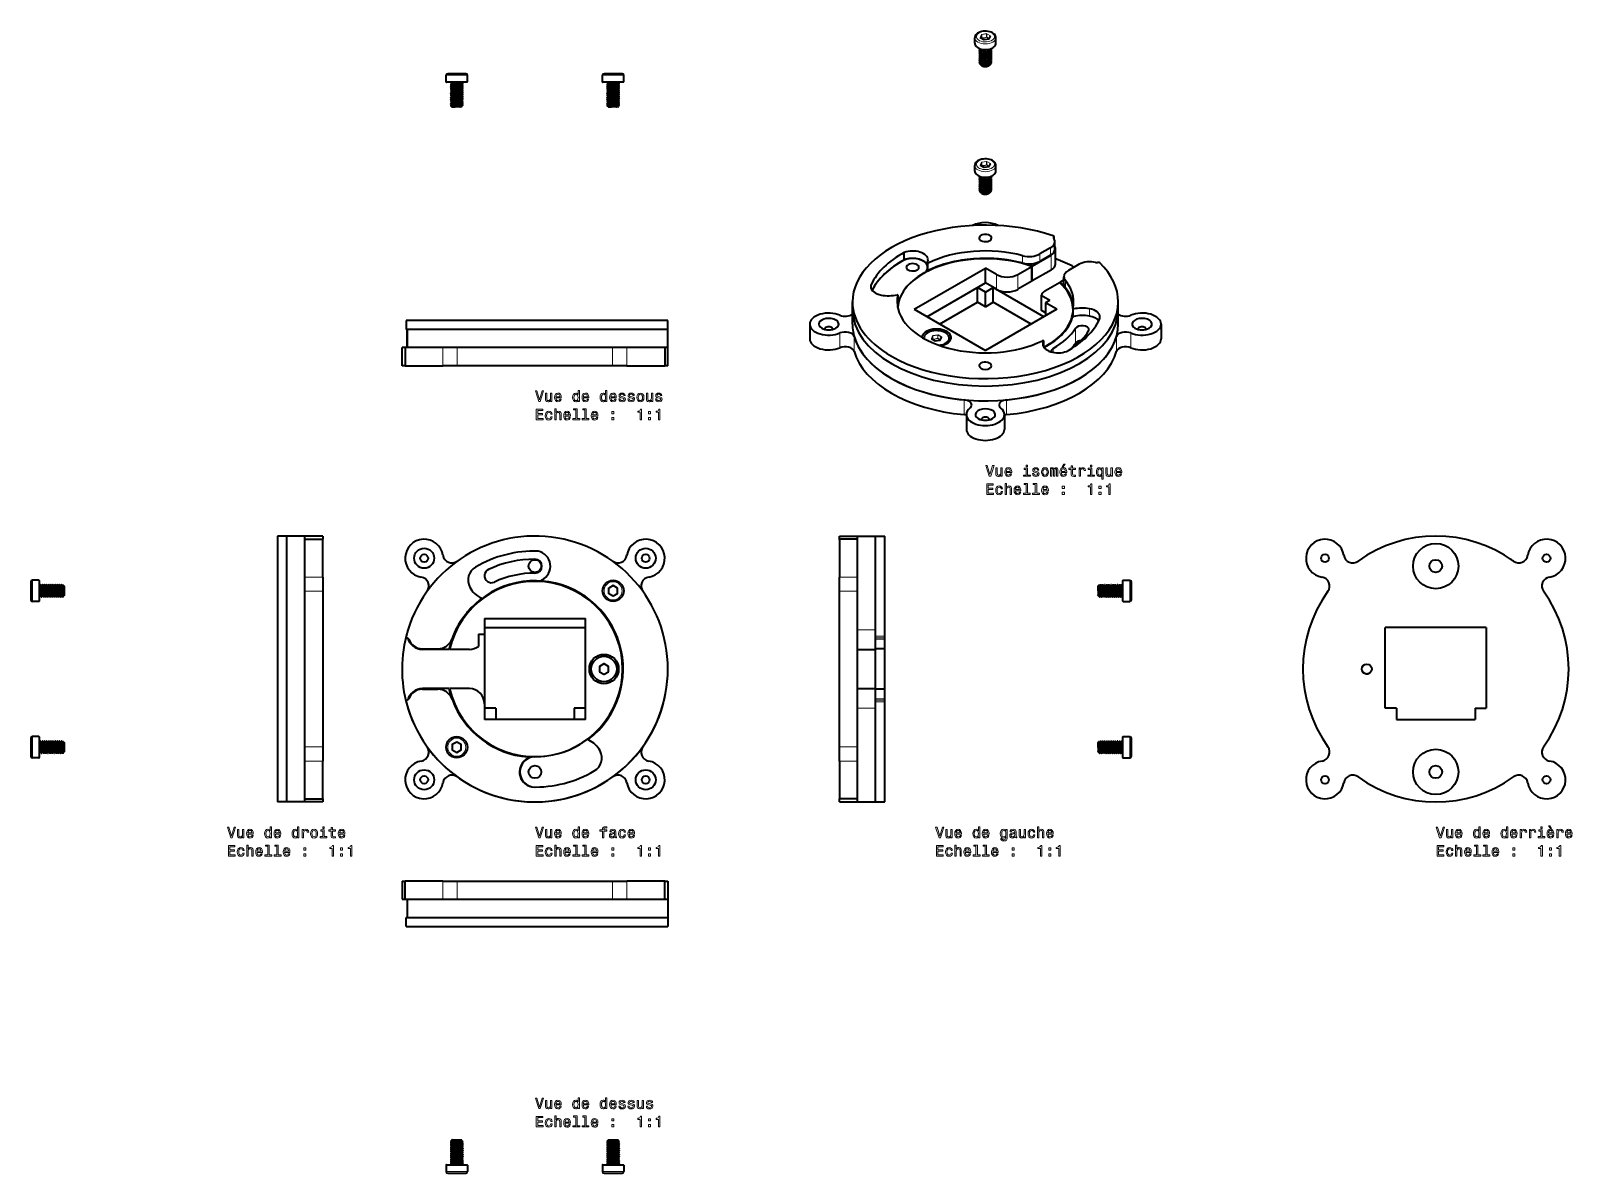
# Model space of a CAD drawing. Extents: x 428 to 938, y 254 to 632.
import ezdxf

# ---------------------------------------------------------------- set-up
doc = ezdxf.new("R2010")
doc.units = 0

msp = doc.modelspace()

# ---------------------------------------------------------------- linework, layer by layer
at = {"color": 7, "lineweight": 35, "ltscale": 0.044908}
for p, q in [((740.11, 627.61), (740.11, 629.41)), ((747.11, 627.61), (747.11, 629.41)), ((740.11, 585.34), (740.11, 587.14)), ((747.11, 585.34), (747.11, 587.14))]:
    msp.add_line(p, q, dxfattribs=at)
at = {"color": 7, "lineweight": 13, "ltscale": 0.025734}
for p, q in [((742.33, 630.51), (741.89, 629.58)), ((742.37, 630.47), (741.94, 629.53)), ((742.33, 588.24), (741.89, 587.31)), ((742.37, 588.2), (741.94, 587.26)), ((726.16, 530.81), (725.73, 529.88)), ((726.21, 530.77), (725.78, 529.83))]:
    msp.add_line(p, q, dxfattribs=at)
at = {"color": 7, "lineweight": 13, "ltscale": 0.034178}
for p, q in [((741.92, 629.52), (743.1, 628.84)), ((745.26, 630.05), (744.08, 630.73)), ((745.29, 630.11), (744.11, 630.79)), ((741.92, 587.26), (743.1, 586.57)), ((745.26, 587.78), (744.08, 588.46)), ((745.29, 587.84), (744.11, 588.52)), ((729.13, 530.41), (727.95, 531.09))]:
    msp.add_line(p, q, dxfattribs=at)
at = {"color": 7, "lineweight": 35, "ltscale": 0.034176}
for p, q in [((741.94, 629.53), (743.13, 628.84)), ((741.94, 587.26), (743.13, 586.57)), ((725.78, 529.83), (726.97, 529.14))]:
    msp.add_line(p, q, dxfattribs=at)
at = {"color": 7, "lineweight": 35, "ltscale": 0.000189516}
for p, q in [((741.94, 629.53), (741.94, 629.53)), ((741.94, 587.26), (741.94, 587.26))]:
    msp.add_line(p, q, dxfattribs=at)
at = {"color": 7, "lineweight": 13, "ltscale": 0.002935}
for p, q in [((742.37, 629.41), (742.34, 629.3)), ((726.21, 529.71), (726.18, 529.6))]:
    msp.add_line(p, q, dxfattribs=at)
at = {"color": 7, "lineweight": 13, "ltscale": 0.026366}
for p, q in [((742.37, 629.41), (742.37, 630.47)), ((744.03, 629.68), (744.03, 630.74)), ((744.08, 629.67), (744.08, 630.73)), ((742.37, 587.14), (742.37, 588.2)), ((742.41, 587.16), (742.41, 588.22)), ((744.03, 587.41), (744.03, 588.47)), ((726.21, 529.71), (726.21, 530.77)), ((727.87, 529.98), (727.87, 531.04)), ((727.91, 529.97), (727.91, 531.03))]:
    msp.add_line(p, q, dxfattribs=at)
at = {"color": 7, "lineweight": 13, "ltscale": 0.0026}
for p, q in [((742.41, 629.38), (742.37, 629.28)), ((742.41, 587.11), (742.37, 587.01))]:
    msp.add_line(p, q, dxfattribs=at)
at = {"color": 7, "lineweight": 13, "ltscale": 0.040912}
for p, q in [((744.01, 630.81), (742.4, 630.56)), ((744.03, 630.74), (742.41, 630.49)), ((743.2, 628.83), (744.82, 629.08)), ((744.01, 588.54), (742.4, 588.29)), ((744.03, 588.47), (742.41, 588.22)), ((743.2, 586.56), (744.82, 586.81)), ((727.04, 529.13), (728.65, 529.38))]:
    msp.add_line(p, q, dxfattribs=at)
at = {"color": 7, "lineweight": 13, "ltscale": 0.026364}
for p, q in [((742.41, 629.43), (742.41, 630.49)), ((744.08, 587.41), (744.08, 588.46)), ((726.25, 529.73), (726.25, 530.79))]:
    msp.add_line(p, q, dxfattribs=at)
at = {"color": 7, "lineweight": 35, "ltscale": 0.040912}
for p, q in [((743.19, 628.83), (744.81, 629.09)), ((743.19, 586.57), (744.81, 586.82)), ((727.03, 529.13), (728.65, 529.38))]:
    msp.add_line(p, q, dxfattribs=at)
at = {"color": 7, "lineweight": 13, "ltscale": 0.001325}
for p, q in [((744.03, 629.68), (744.05, 629.63)), ((744.03, 587.41), (744.05, 587.36)), ((727.87, 529.98), (727.88, 529.93))]:
    msp.add_line(p, q, dxfattribs=at)
at = {"color": 7, "lineweight": 13, "ltscale": 0.001085}
for p, q in [((744.08, 629.6), (744.05, 629.63)), ((744.08, 587.33), (744.05, 587.36)), ((727.92, 529.9), (727.88, 529.93))]:
    msp.add_line(p, q, dxfattribs=at)
at = {"color": 7, "lineweight": 13, "ltscale": 0.001073}
for p, q in [((744.11, 629.65), (744.08, 629.67)), ((727.95, 529.95), (727.91, 529.97))]:
    msp.add_line(p, q, dxfattribs=at)
at = {"color": 7, "lineweight": 35, "ltscale": 0.025736}
for p, q in [((744.84, 629.1), (745.28, 630.03)), ((744.84, 586.83), (745.28, 587.76)), ((728.68, 529.4), (729.11, 530.33))]:
    msp.add_line(p, q, dxfattribs=at)
at = {"color": 7, "lineweight": 13, "ltscale": 0.025736}
for p, q in [((744.89, 629.12), (745.32, 630.05)), ((744.89, 586.85), (745.32, 587.78)), ((728.73, 529.42), (729.16, 530.35))]:
    msp.add_line(p, q, dxfattribs=at)
at = {"color": 7, "lineweight": 13, "ltscale": 0.001213}
for p, q in [((745.26, 630), (745.26, 630.05)), ((745.26, 587.73), (745.26, 587.78)), ((729.1, 530.3), (729.1, 530.34))]:
    msp.add_line(p, q, dxfattribs=at)
at = {"color": 7, "lineweight": 35, "ltscale": 0.000396872}
for p, q in [((741.61, 625.9), (741.61, 625.92)), ((741.61, 583.63), (741.61, 583.65))]:
    msp.add_line(p, q, dxfattribs=at)
at = {"color": 7, "lineweight": 35, "ltscale": 0.000196844}
for p, q in [((741.61, 625.89), (741.61, 625.9)), ((741.61, 625.32), (741.61, 625.33)), ((741.61, 623.61), (741.61, 623.61)), ((741.61, 623.03), (741.61, 623.04)), ((741.61, 622.46), (741.61, 622.47)), ((741.61, 621.32), (741.61, 621.33)), ((741.61, 583.62), (741.61, 583.63)), ((741.61, 583.05), (741.61, 583.06)), ((741.61, 582.48), (741.61, 582.49)), ((741.61, 581.34), (741.61, 581.34)), ((741.61, 580.76), (741.61, 580.77)), ((741.61, 580.19), (741.61, 580.2))]:
    msp.add_line(p, q, dxfattribs=at)
at = {"color": 7, "lineweight": 35, "ltscale": 0.001312}
for p, q in [((741.61, 625.84), (741.61, 625.89)), ((741.61, 623.55), (741.61, 623.61)), ((741.61, 621.27), (741.61, 621.32)), ((745.61, 621.55), (745.61, 621.6)), ((741.61, 583.57), (741.61, 583.62)), ((741.61, 581.28), (741.61, 581.34)), ((741.61, 580.71), (741.61, 580.76)), ((745.61, 581), (745.61, 581.05))]:
    msp.add_line(p, q, dxfattribs=at)
at = {"color": 7, "lineweight": 35, "ltscale": 0.001314}
for p, q in [((741.61, 625.27), (741.61, 625.32)), ((741.61, 624.7), (741.61, 624.75)), ((741.61, 624.12), (741.61, 624.18)), ((741.61, 622.98), (741.61, 623.03)), ((745.61, 625.55), (745.61, 625.61)), ((745.61, 624.98), (745.61, 625.03)), ((745.61, 624.41), (745.61, 624.46)), ((745.61, 623.84), (745.61, 623.89)), ((745.61, 623.27), (745.61, 623.32)), ((745.61, 622.7), (745.61, 622.75)), ((741.61, 622.41), (741.61, 622.46)), ((741.61, 621.84), (741.61, 621.89)), ((745.61, 622.12), (745.61, 622.18)), ((741.61, 583), (741.61, 583.05)), ((741.61, 582.43), (741.61, 582.48)), ((741.61, 581.85), (741.61, 581.91)), ((745.61, 583.28), (745.61, 583.34)), ((745.61, 582.71), (745.61, 582.76)), ((745.61, 582.14), (745.61, 582.19)), ((741.61, 580.14), (741.61, 580.19)), ((741.61, 579.57), (741.61, 579.62)), ((741.61, 579), (741.61, 579.05)), ((745.61, 581.57), (745.61, 581.62)), ((745.61, 580.43), (745.61, 580.48)), ((745.61, 579.85), (745.61, 579.91)), ((745.61, 579.28), (745.61, 579.34))]:
    msp.add_line(p, q, dxfattribs=at)
at = {"color": 7, "lineweight": 35, "ltscale": 0.000195318}
for p, q in [((741.61, 624.75), (741.61, 624.76)), ((741.61, 624.18), (741.61, 624.18)), ((741.61, 621.89), (741.61, 621.9)), ((741.61, 581.91), (741.61, 581.92)), ((741.61, 579.62), (741.61, 579.63)), ((741.61, 579.05), (741.61, 579.06))]:
    msp.add_line(p, q, dxfattribs=at)
at = {"color": 7, "lineweight": 13, "ltscale": 0.00182}
for p, q in [((744.75, 625.63), (744.81, 625.67)), ((744.75, 583.36), (744.81, 583.4))]:
    msp.add_line(p, q, dxfattribs=at)
at = {"color": 7, "lineweight": 13, "ltscale": 0.001252}
for p, q in [((745.52, 625.84), (745.54, 625.89)), ((745.52, 583.57), (745.54, 583.62))]:
    msp.add_line(p, q, dxfattribs=at)
at = {"color": 7, "lineweight": 13, "ltscale": 0.001853}
msp.add_line((745.53, 625.83), (745.55, 625.89), dxfattribs=at)
at = {"color": 7, "lineweight": 35, "ltscale": 0.110956}
msp.add_line((570.05, 617.55), (565.62, 617.55), dxfattribs=at)
at = {"color": 7, "lineweight": 35, "ltscale": 0.039044}
msp.add_line((571.62, 617.55), (570.05, 617.55), dxfattribs=at)
at = {"color": 7, "lineweight": 35, "ltscale": 0.110957}
for p, q in [((621.82, 617.55), (617.38, 617.55)), ((567.18, 253.62), (571.62, 253.62)), ((618.95, 253.62), (623.38, 253.62))]:
    msp.add_line(p, q, dxfattribs=at)
at = {"color": 7, "lineweight": 35, "ltscale": 0.039043}
for p, q in [((623.38, 617.55), (621.82, 617.55)), ((565.62, 253.62), (567.18, 253.62)), ((617.38, 253.62), (618.95, 253.62))]:
    msp.add_line(p, q, dxfattribs=at)
at = {"color": 7, "lineweight": 35, "ltscale": 0.000801817}
for p, q in [((742.39, 620.25), (742.36, 620.27)), ((742.39, 577.98), (742.36, 578))]:
    msp.add_line(p, q, dxfattribs=at)
at = {"color": 7, "lineweight": 35, "ltscale": 0.002602}
for p, q in [((742.48, 620.2), (742.39, 620.25)), ((742.48, 577.93), (742.39, 577.98))]:
    msp.add_line(p, q, dxfattribs=at)
at = {"color": 7, "lineweight": 35, "ltscale": 0.004867}
for p, q in [((744.74, 620.2), (744.91, 620.3)), ((744.74, 577.93), (744.91, 578.03))]:
    msp.add_line(p, q, dxfattribs=at)
at = {"color": 7, "lineweight": 13, "ltscale": 0.129449}
for p, q in [((570.29, 617.05), (565.12, 617.05)), ((570.29, 614.85), (565.12, 614.85)), ((622.06, 617.05), (616.88, 617.05)), ((622.06, 614.85), (616.88, 614.85)), ((566.94, 256.32), (572.12, 256.32)), ((618.71, 256.32), (623.88, 256.32)), ((566.94, 254.12), (572.12, 254.12)), ((618.71, 254.12), (623.88, 254.12))]:
    msp.add_line(p, q, dxfattribs=at)
at = {"color": 7, "lineweight": 35, "ltscale": 0.055}
for p, q in [((565.12, 614.85), (565.12, 617.05)), ((572.12, 614.85), (572.12, 617.05)), ((616.88, 614.85), (616.88, 617.05)), ((623.88, 614.85), (623.88, 617.05)), ((430.32, 449.88), (428.12, 449.88)), ((789.23, 449.88), (791.43, 449.88)), ((430.32, 442.88), (428.12, 442.88)), ((789.23, 442.88), (791.43, 442.88)), ((909.41, 434.2), (909.41, 432)), ((430.32, 398.12), (428.12, 398.12)), ((789.23, 398.12), (791.43, 398.12)), ((430.32, 391.12), (428.12, 391.12)), ((789.23, 391.12), (791.43, 391.12)), ((565.12, 256.32), (565.12, 254.12)), ((572.12, 256.32), (572.12, 254.12)), ((616.88, 256.32), (616.88, 254.12)), ((623.88, 256.32), (623.88, 254.12))]:
    msp.add_line(p, q, dxfattribs=at)
at = {"color": 7, "lineweight": 35, "ltscale": 0.125751}
for p, q in [((570.25, 614.75), (565.22, 614.75)), ((566.99, 256.42), (572.02, 256.42))]:
    msp.add_line(p, q, dxfattribs=at)
at = {"color": 7, "lineweight": 13, "ltscale": 0.073972}
for p, q in [((569.57, 614.65), (566.62, 614.65)), ((621.34, 614.65), (618.38, 614.65)), ((567.66, 256.6), (570.62, 256.6)), ((567.66, 256.52), (570.62, 256.52)), ((619.43, 256.6), (622.38, 256.6)), ((619.43, 256.52), (622.38, 256.52))]:
    msp.add_line(p, q, dxfattribs=at)
at = {"color": 7, "lineweight": 35, "ltscale": 0.003322}
for p, q in [((566.62, 614.52), (566.62, 614.65)), ((618.38, 614.52), (618.38, 614.65))]:
    msp.add_line(p, q, dxfattribs=at)
at = {"color": 7, "lineweight": 35, "ltscale": 0.001608}
for p, q in [((566.62, 613.82), (566.62, 613.88)), ((566.62, 613.12), (566.62, 613.18)), ((570.62, 612.77), (570.62, 612.83)), ((618.38, 613.82), (618.38, 613.88)), ((618.38, 613.12), (618.38, 613.18)), ((622.38, 612.77), (622.38, 612.83)), ((566.62, 611.02), (566.62, 611.08)), ((566.62, 610.32), (566.62, 610.38)), ((566.62, 609.62), (566.62, 609.68)), ((566.62, 607.52), (566.62, 607.58)), ((570.62, 612.07), (570.62, 612.13)), ((570.62, 611.37), (570.62, 611.43)), ((570.62, 609.27), (570.62, 609.33)), ((570.62, 608.57), (570.62, 608.63)), ((570.62, 607.87), (570.62, 607.93)), ((618.38, 611.02), (618.38, 611.08)), ((618.38, 610.32), (618.38, 610.38)), ((618.38, 609.62), (618.38, 609.68)), ((618.38, 607.52), (618.38, 607.58)), ((622.38, 612.07), (622.38, 612.13)), ((622.38, 611.37), (622.38, 611.43)), ((622.38, 609.27), (622.38, 609.33)), ((622.38, 608.57), (622.38, 608.63)), ((622.38, 607.87), (622.38, 607.93)), ((566.62, 263.65), (566.62, 263.59)), ((566.62, 262.25), (566.62, 262.19)), ((566.62, 260.85), (566.62, 260.79)), ((570.62, 264), (570.62, 263.94)), ((570.62, 262.6), (570.62, 262.54)), ((570.62, 261.9), (570.62, 261.84)), ((570.62, 260.5), (570.62, 260.44)), ((618.38, 263.65), (618.38, 263.59)), ((618.38, 262.25), (618.38, 262.19)), ((618.38, 260.85), (618.38, 260.79)), ((622.38, 264), (622.38, 263.94)), ((622.38, 262.6), (622.38, 262.54)), ((622.38, 261.9), (622.38, 261.84)), ((622.38, 260.5), (622.38, 260.44)), ((566.62, 260.15), (566.62, 260.09)), ((566.62, 258.75), (566.62, 258.69)), ((566.62, 257.35), (566.62, 257.29)), ((570.62, 259.1), (570.62, 259.04)), ((570.62, 258.4), (570.62, 258.34)), ((570.62, 257), (570.62, 256.94)), ((618.38, 260.15), (618.38, 260.09)), ((618.38, 258.75), (618.38, 258.69)), ((618.38, 257.35), (618.38, 257.29)), ((622.38, 259.1), (622.38, 259.04)), ((622.38, 258.4), (622.38, 258.34)), ((622.38, 257), (622.38, 256.94))]:
    msp.add_line(p, q, dxfattribs=at)
at = {"color": 7, "lineweight": 35, "ltscale": 0.00161}
for p, q in [((566.62, 612.42), (566.62, 612.48)), ((570.62, 614.17), (570.62, 614.23)), ((570.62, 613.47), (570.62, 613.53)), ((618.38, 612.42), (618.38, 612.48)), ((622.38, 614.17), (622.38, 614.23)), ((622.38, 613.47), (622.38, 613.53)), ((566.62, 611.72), (566.62, 611.78)), ((566.62, 608.92), (566.62, 608.98)), ((566.62, 608.22), (566.62, 608.28)), ((570.62, 610.67), (570.62, 610.73)), ((570.62, 609.97), (570.62, 610.03)), ((570.62, 607.17), (570.62, 607.23)), ((618.38, 611.72), (618.38, 611.78)), ((618.38, 608.92), (618.38, 608.98)), ((618.38, 608.22), (618.38, 608.28)), ((622.38, 610.67), (622.38, 610.73)), ((622.38, 609.97), (622.38, 610.03)), ((622.38, 607.17), (622.38, 607.23)), ((431.53, 448.38), (431.46, 448.38)), ((431.88, 444.38), (431.81, 444.38)), ((432.23, 448.38), (432.16, 448.38)), ((433.28, 444.38), (433.21, 444.38)), ((433.63, 448.38), (433.56, 448.38)), ((433.98, 444.38), (433.91, 444.38)), ((435.03, 448.38), (434.96, 448.38)), ((435.38, 444.38), (435.31, 444.38)), ((435.73, 448.38), (435.66, 448.38)), ((436.78, 444.38), (436.71, 444.38)), ((437.13, 448.38), (437.06, 448.38)), ((437.48, 444.38), (437.41, 444.38)), ((781.37, 444.38), (781.44, 444.38)), ((781.72, 448.38), (781.79, 448.38)), ((782.07, 444.38), (782.14, 444.38)), ((782.77, 444.38), (782.84, 444.38)), ((783.12, 448.38), (783.19, 448.38)), ((783.47, 444.38), (783.54, 444.38)), ((783.82, 448.38), (783.89, 448.38)), ((784.52, 448.38), (784.59, 448.38)), ((784.87, 444.38), (784.94, 444.38)), ((785.22, 448.38), (785.29, 448.38)), ((785.57, 444.38), (785.64, 444.38)), ((786.27, 444.38), (786.34, 444.38)), ((786.62, 448.38), (786.69, 448.38)), ((786.97, 444.38), (787.04, 444.38)), ((787.32, 448.38), (787.39, 448.38)), ((788.02, 448.38), (788.09, 448.38)), ((788.37, 444.38), (788.44, 444.38)), ((788.72, 448.38), (788.79, 448.38)), ((431.53, 396.62), (431.46, 396.62)), ((432.23, 396.62), (432.16, 396.62)), ((433.63, 396.62), (433.56, 396.62)), ((435.03, 396.62), (434.96, 396.62)), ((435.73, 396.62), (435.66, 396.62)), ((437.13, 396.62), (437.06, 396.62)), ((781.72, 396.62), (781.79, 396.62)), ((783.12, 396.62), (783.19, 396.62)), ((783.82, 396.62), (783.89, 396.62)), ((784.52, 396.62), (784.59, 396.62)), ((785.22, 396.62), (785.29, 396.62)), ((786.62, 396.62), (786.69, 396.62)), ((787.32, 396.62), (787.39, 396.62)), ((788.02, 396.62), (788.09, 396.62)), ((788.72, 396.62), (788.79, 396.62)), ((431.88, 392.62), (431.81, 392.62)), ((433.28, 392.62), (433.21, 392.62)), ((433.98, 392.62), (433.91, 392.62)), ((435.38, 392.62), (435.31, 392.62)), ((436.78, 392.62), (436.71, 392.62)), ((437.48, 392.62), (437.41, 392.62)), ((781.37, 392.62), (781.44, 392.62)), ((782.07, 392.62), (782.14, 392.62)), ((782.77, 392.62), (782.84, 392.62)), ((783.47, 392.62), (783.54, 392.62)), ((784.87, 392.62), (784.94, 392.62)), ((785.57, 392.62), (785.64, 392.62)), ((786.27, 392.62), (786.34, 392.62)), ((786.97, 392.62), (787.04, 392.62)), ((788.37, 392.62), (788.44, 392.62))]:
    msp.add_line(p, q, dxfattribs=at)
at = {"color": 7, "lineweight": 35, "ltscale": 0.010724}
for p, q in [((566.63, 614.49), (567.01, 614.27)), ((566.63, 613.91), (567.01, 614.12)), ((566.63, 613.79), (567.01, 613.57)), ((566.63, 613.21), (567.01, 613.42)), ((566.63, 613.09), (567.01, 612.87)), ((570.6, 613.56), (570.23, 613.77)), ((570.6, 612.86), (570.23, 613.07)), ((570.6, 612.16), (570.23, 612.37)), ((618.4, 614.49), (618.77, 614.27)), ((618.4, 613.91), (618.77, 614.12)), ((618.4, 613.79), (618.77, 613.57)), ((618.4, 613.21), (618.77, 613.42)), ((618.4, 613.09), (618.77, 612.87)), ((622.37, 613.56), (621.99, 613.77)), ((622.37, 613.44), (621.99, 613.22)), ((622.37, 612.86), (621.99, 613.07)), ((622.37, 612.74), (621.99, 612.52)), ((622.37, 612.16), (621.99, 612.37)), ((566.63, 611.81), (567.01, 612.02)), ((566.63, 611.69), (567.01, 611.47)), ((566.63, 611.11), (567.01, 611.32)), ((566.63, 610.99), (567.01, 610.77)), ((566.63, 610.41), (567.01, 610.62)), ((566.63, 610.29), (567.01, 610.07)), ((566.63, 609.71), (567.01, 609.92)), ((566.63, 609.59), (567.01, 609.37)), ((566.63, 608.31), (567.01, 608.52)), ((566.63, 608.19), (567.01, 607.97)), ((566.63, 607.61), (567.01, 607.82)), ((566.63, 607.49), (567.01, 607.27)), ((570.6, 611.46), (570.23, 611.67)), ((570.6, 610.06), (570.23, 610.27)), ((570.6, 609.36), (570.23, 609.57)), ((570.6, 608.66), (570.23, 608.87)), ((570.6, 607.96), (570.23, 608.17)), ((618.4, 611.81), (618.77, 612.02)), ((618.4, 611.69), (618.77, 611.47)), ((618.4, 611.11), (618.77, 611.32)), ((618.4, 610.99), (618.77, 610.77)), ((618.4, 610.41), (618.77, 610.62)), ((618.4, 610.29), (618.77, 610.07)), ((618.4, 609.71), (618.77, 609.92)), ((618.4, 609.59), (618.77, 609.37)), ((618.4, 608.31), (618.77, 608.52)), ((618.4, 608.19), (618.77, 607.97)), ((618.4, 607.61), (618.77, 607.82)), ((618.4, 607.49), (618.77, 607.27)), ((622.37, 612.04), (621.99, 611.82)), ((622.37, 611.46), (621.99, 611.67)), ((622.37, 611.34), (621.99, 611.12)), ((622.37, 610.06), (621.99, 610.27)), ((622.37, 609.94), (621.99, 609.72)), ((622.37, 609.36), (621.99, 609.57)), ((622.37, 609.24), (621.99, 609.02)), ((622.37, 608.66), (621.99, 608.87)), ((622.37, 608.54), (621.99, 608.32)), ((622.37, 607.96), (621.99, 608.17)), ((622.37, 607.84), (621.99, 607.62)), ((430.86, 448.37), (431.07, 447.99)), ((431.09, 444.4), (430.87, 444.77)), ((431.21, 444.4), (431.42, 444.77)), ((431.44, 448.37), (431.22, 447.99)), ((431.56, 448.37), (431.77, 447.99)), ((431.91, 444.4), (432.12, 444.77)), ((432.14, 448.37), (431.92, 447.99)), ((432.26, 448.37), (432.47, 447.99)), ((432.49, 444.4), (432.27, 444.77)), ((432.61, 444.4), (432.82, 444.77)), ((432.84, 448.37), (432.62, 447.99)), ((432.96, 448.37), (433.17, 447.99)), ((433.19, 444.4), (432.97, 444.77)), ((433.31, 444.4), (433.52, 444.77)), ((433.66, 448.37), (433.87, 447.99)), ((433.89, 444.4), (433.67, 444.77)), ((434.01, 444.4), (434.22, 444.77)), ((434.24, 448.37), (434.02, 447.99)), ((434.36, 448.37), (434.57, 447.99)), ((434.59, 444.4), (434.37, 444.77)), ((434.71, 444.4), (434.92, 444.77)), ((434.94, 448.37), (434.72, 447.99)), ((435.06, 448.37), (435.27, 447.99)), ((435.41, 444.4), (435.62, 444.77)), ((435.64, 448.37), (435.42, 447.99)), ((435.76, 448.37), (435.97, 447.99)), ((435.99, 444.4), (435.77, 444.77)), ((436.11, 444.4), (436.32, 444.77)), ((436.34, 448.37), (436.12, 447.99)), ((436.46, 448.37), (436.67, 447.99)), ((436.69, 444.4), (436.47, 444.77)), ((436.81, 444.4), (437.02, 444.77)), ((437.16, 448.37), (437.37, 447.99)), ((437.39, 444.4), (437.17, 444.77)), ((437.51, 444.4), (437.72, 444.77)), ((437.74, 448.37), (437.52, 447.99)), ((437.86, 448.37), (438.07, 447.99)), ((438.09, 444.4), (437.87, 444.77)), ((781.46, 444.4), (781.68, 444.77)), ((781.69, 448.37), (781.48, 447.99)), ((781.81, 448.37), (782.03, 447.99)), ((782.04, 444.4), (781.83, 444.77)), ((782.16, 444.4), (782.38, 444.77)), ((782.39, 448.37), (782.18, 447.99)), ((782.74, 444.4), (782.53, 444.77)), ((782.86, 444.4), (783.08, 444.77)), ((783.09, 448.37), (782.88, 447.99)), ((783.21, 448.37), (783.43, 447.99)), ((783.44, 444.4), (783.23, 444.77)), ((783.56, 444.4), (783.78, 444.77)), ((783.79, 448.37), (783.58, 447.99)), ((783.91, 448.37), (784.13, 447.99)), ((784.14, 444.4), (783.93, 444.77)), ((784.49, 448.37), (784.28, 447.99)), ((784.61, 448.37), (784.83, 447.99)), ((784.84, 444.4), (784.63, 444.77)), ((784.96, 444.4), (785.18, 444.77)), ((785.19, 448.37), (784.98, 447.99)), ((785.31, 448.37), (785.53, 447.99)), ((785.54, 444.4), (785.33, 444.77)), ((785.66, 444.4), (785.88, 444.77)), ((785.89, 448.37), (785.68, 447.99)), ((786.24, 444.4), (786.03, 444.77)), ((786.36, 444.4), (786.58, 444.77)), ((786.59, 448.37), (786.38, 447.99)), ((786.71, 448.37), (786.93, 447.99)), ((786.94, 444.4), (786.73, 444.77)), ((787.06, 444.4), (787.28, 444.77)), ((787.29, 448.37), (787.08, 447.99)), ((787.41, 448.37), (787.63, 447.99)), ((787.64, 444.4), (787.43, 444.77)), ((787.99, 448.37), (787.78, 447.99)), ((788.11, 448.37), (788.33, 447.99)), ((788.34, 444.4), (788.13, 444.77)), ((788.69, 448.37), (788.48, 447.99)), ((430.86, 396.6), (431.07, 396.23)), ((431.09, 392.63), (430.87, 393.01)), ((431.21, 392.63), (431.42, 393.01)), ((431.56, 396.6), (431.77, 396.23)), ((431.91, 392.63), (432.12, 393.01)), ((432.26, 396.6), (432.47, 396.23)), ((432.61, 392.63), (432.82, 393.01)), ((432.96, 396.6), (433.17, 396.23)), ((433.31, 392.63), (433.52, 393.01)), ((433.66, 396.6), (433.87, 396.23)), ((434.01, 392.63), (434.22, 393.01)), ((434.36, 396.6), (434.57, 396.23)), ((434.71, 392.63), (434.92, 393.01)), ((435.06, 396.6), (435.27, 396.23)), ((435.41, 392.63), (435.62, 393.01)), ((435.76, 396.6), (435.97, 396.23)), ((436.11, 392.63), (436.32, 393.01)), ((436.46, 396.6), (436.67, 396.23)), ((436.81, 392.63), (437.02, 393.01)), ((437.16, 396.6), (437.37, 396.23)), ((437.51, 392.63), (437.72, 393.01)), ((437.86, 396.6), (438.07, 396.23)), ((781.69, 396.6), (781.48, 396.23)), ((782.04, 392.63), (781.83, 393.01)), ((782.39, 396.6), (782.18, 396.23)), ((782.74, 392.63), (782.53, 393.01)), ((783.09, 396.6), (782.88, 396.23)), ((783.44, 392.63), (783.23, 393.01)), ((783.79, 396.6), (783.58, 396.23)), ((784.14, 392.63), (783.93, 393.01)), ((784.49, 396.6), (784.28, 396.23)), ((784.84, 392.63), (784.63, 393.01)), ((785.19, 396.6), (784.98, 396.23)), ((785.54, 392.63), (785.33, 393.01)), ((785.89, 396.6), (785.68, 396.23)), ((786.24, 392.63), (786.03, 393.01)), ((786.59, 396.6), (786.38, 396.23)), ((786.94, 392.63), (786.73, 393.01)), ((787.29, 396.6), (787.08, 396.23)), ((787.64, 392.63), (787.43, 393.01)), ((787.99, 396.6), (787.78, 396.23)), ((788.34, 392.63), (788.13, 393.01)), ((788.46, 392.63), (788.68, 393.01)), ((788.69, 396.6), (788.48, 396.23)), ((566.63, 263.68), (567.01, 263.9)), ((566.63, 262.28), (567.01, 262.5)), ((566.63, 260.88), (567.01, 261.1)), ((566.63, 260.76), (567.01, 260.55)), ((566.63, 260.18), (567.01, 260.4)), ((570.6, 262.51), (570.23, 262.3)), ((618.4, 263.68), (618.77, 263.9)), ((618.4, 262.28), (618.77, 262.5)), ((618.4, 260.88), (618.77, 261.1)), ((618.4, 260.76), (618.77, 260.55)), ((618.4, 260.18), (618.77, 260.4)), ((622.37, 264.03), (621.99, 264.25)), ((622.37, 262.63), (621.99, 262.85)), ((622.37, 262.51), (621.99, 262.3)), ((622.37, 261.93), (621.99, 262.15)), ((622.37, 260.53), (621.99, 260.75)), ((566.63, 258.78), (567.01, 259)), ((566.63, 257.38), (567.01, 257.6)), ((566.63, 257.26), (567.01, 257.05)), ((566.63, 256.68), (567.01, 256.9)), ((570.6, 259.01), (570.23, 258.8)), ((618.4, 258.78), (618.77, 259)), ((618.4, 257.38), (618.77, 257.6)), ((618.4, 257.26), (618.77, 257.05)), ((618.4, 256.68), (618.77, 256.9)), ((622.37, 259.13), (621.99, 259.35)), ((622.37, 259.01), (621.99, 258.8)), ((622.37, 258.43), (621.99, 258.65)), ((622.37, 257.03), (621.99, 257.25))]:
    msp.add_line(p, q, dxfattribs=at)
at = {"color": 7, "lineweight": 35, "ltscale": 0.010725}
for p, q in [((566.63, 612.51), (567.01, 612.72)), ((570.6, 614.26), (570.23, 614.47)), ((618.4, 612.51), (618.77, 612.72)), ((622.37, 614.26), (621.99, 614.47)), ((566.63, 609.01), (567.01, 609.22)), ((570.6, 610.76), (570.23, 610.97)), ((570.6, 607.26), (570.23, 607.47)), ((618.4, 609.01), (618.77, 609.22)), ((622.37, 610.76), (621.99, 610.97)), ((622.37, 607.26), (621.99, 607.47)), ((788.46, 444.4), (788.68, 444.77)), ((566.63, 263.56), (567.01, 263.35)), ((566.63, 262.98), (567.01, 263.2)), ((566.63, 262.86), (567.01, 262.65)), ((566.63, 262.16), (567.01, 261.95)), ((566.63, 261.58), (567.01, 261.8)), ((566.63, 261.46), (567.01, 261.25)), ((570.6, 263.91), (570.23, 263.7)), ((570.6, 263.21), (570.23, 263)), ((570.6, 261.81), (570.23, 261.6)), ((570.6, 261.11), (570.23, 260.9)), ((570.6, 260.41), (570.23, 260.2)), ((618.4, 263.56), (618.77, 263.35)), ((618.4, 262.98), (618.77, 263.2)), ((618.4, 262.86), (618.77, 262.65)), ((618.4, 262.16), (618.77, 261.95)), ((618.4, 261.58), (618.77, 261.8)), ((618.4, 261.46), (618.77, 261.25)), ((622.37, 263.91), (621.99, 263.7)), ((622.37, 263.33), (621.99, 263.55)), ((622.37, 263.21), (621.99, 263)), ((622.37, 261.81), (621.99, 261.6)), ((622.37, 261.23), (621.99, 261.45)), ((622.37, 261.11), (621.99, 260.9)), ((622.37, 260.41), (621.99, 260.2)), ((566.63, 260.06), (567.01, 259.85)), ((566.63, 259.48), (567.01, 259.7)), ((566.63, 259.36), (567.01, 259.15)), ((566.63, 258.66), (567.01, 258.45)), ((566.63, 258.08), (567.01, 258.3)), ((566.63, 257.96), (567.01, 257.75)), ((570.6, 259.71), (570.23, 259.5)), ((570.6, 258.31), (570.23, 258.1)), ((570.6, 257.61), (570.23, 257.4)), ((570.6, 256.91), (570.23, 256.7)), ((618.4, 260.06), (618.77, 259.85)), ((618.4, 259.48), (618.77, 259.7)), ((618.4, 259.36), (618.77, 259.15)), ((618.4, 258.66), (618.77, 258.45)), ((618.4, 258.08), (618.77, 258.3)), ((618.4, 257.96), (618.77, 257.75)), ((622.37, 259.83), (621.99, 260.05)), ((622.37, 259.71), (621.99, 259.5)), ((622.37, 258.31), (621.99, 258.1)), ((622.37, 257.73), (621.99, 257.95)), ((622.37, 257.61), (621.99, 257.4)), ((622.37, 256.91), (621.99, 256.7))]:
    msp.add_line(p, q, dxfattribs=at)
at = {"color": 7, "lineweight": 35, "ltscale": 0.010723}
for p, q in [((566.63, 612.39), (567.01, 612.17)), ((570.6, 613.44), (570.23, 613.22)), ((570.6, 612.74), (570.23, 612.52)), ((618.4, 612.39), (618.77, 612.17)), ((622.37, 614.14), (621.99, 613.92)), ((566.63, 608.89), (567.01, 608.67)), ((570.6, 612.04), (570.23, 611.82)), ((570.6, 611.34), (570.23, 611.12)), ((570.6, 609.94), (570.23, 609.72)), ((570.6, 609.24), (570.23, 609.02)), ((570.6, 608.54), (570.23, 608.32)), ((570.6, 607.84), (570.23, 607.62)), ((618.4, 608.89), (618.77, 608.67)), ((622.37, 610.64), (621.99, 610.42)), ((622.37, 607.14), (621.99, 606.92)), ((431.79, 444.4), (431.57, 444.77)), ((433.54, 448.37), (433.32, 447.99)), ((435.29, 444.4), (435.07, 444.77)), ((437.04, 448.37), (436.82, 447.99)), ((782.51, 448.37), (782.73, 447.99)), ((784.26, 444.4), (784.48, 444.77)), ((786.01, 448.37), (786.23, 447.99)), ((787.76, 444.4), (787.98, 444.77)), ((431.44, 396.6), (431.22, 396.23)), ((431.79, 392.63), (431.57, 393.01)), ((432.14, 396.6), (431.92, 396.23)), ((432.49, 392.63), (432.27, 393.01)), ((432.84, 396.6), (432.62, 396.23)), ((433.19, 392.63), (432.97, 393.01)), ((433.54, 396.6), (433.32, 396.23)), ((433.89, 392.63), (433.67, 393.01)), ((434.24, 396.6), (434.02, 396.23)), ((434.59, 392.63), (434.37, 393.01)), ((434.94, 396.6), (434.72, 396.23)), ((435.29, 392.63), (435.07, 393.01)), ((435.64, 396.6), (435.42, 396.23)), ((435.99, 392.63), (435.77, 393.01)), ((436.34, 396.6), (436.12, 396.23)), ((436.69, 392.63), (436.47, 393.01)), ((437.04, 396.6), (436.82, 396.23)), ((437.39, 392.63), (437.17, 393.01)), ((437.74, 396.6), (437.52, 396.23)), ((438.09, 392.63), (437.87, 393.01)), ((781.46, 392.63), (781.68, 393.01)), ((781.81, 396.6), (782.03, 396.23)), ((782.16, 392.63), (782.38, 393.01)), ((782.86, 392.63), (783.08, 393.01)), ((783.21, 396.6), (783.43, 396.23)), ((783.56, 392.63), (783.78, 393.01)), ((783.91, 396.6), (784.13, 396.23)), ((784.61, 396.6), (784.83, 396.23)), ((784.96, 392.63), (785.18, 393.01)), ((785.31, 396.6), (785.53, 396.23)), ((785.66, 392.63), (785.88, 393.01)), ((786.36, 392.63), (786.58, 393.01)), ((786.71, 396.6), (786.93, 396.23)), ((787.06, 392.63), (787.28, 393.01)), ((787.41, 396.6), (787.63, 396.23)), ((788.11, 396.6), (788.33, 396.23)), ((570.6, 264.03), (570.23, 264.25)), ((570.6, 263.33), (570.23, 263.55)), ((570.6, 262.63), (570.23, 262.85)), ((570.6, 261.93), (570.23, 262.15)), ((570.6, 261.23), (570.23, 261.45)), ((570.6, 260.53), (570.23, 260.75)), ((570.6, 259.83), (570.23, 260.05)), ((570.6, 259.13), (570.23, 259.35)), ((570.6, 258.43), (570.23, 258.65)), ((570.6, 257.73), (570.23, 257.95)), ((570.6, 257.03), (570.23, 257.25))]:
    msp.add_line(p, q, dxfattribs=at)
at = {"color": 7, "lineweight": 13, "ltscale": 0.003921}
for p, q in [((566.81, 614.55), (566.66, 614.54)), ((618.58, 614.55), (618.43, 614.54))]:
    msp.add_line(p, q, dxfattribs=at)
at = {"color": 7, "lineweight": 13, "ltscale": 0.001999}
for p, q in [((566.81, 614.55), (566.89, 614.55)), ((618.58, 614.55), (618.66, 614.55))]:
    msp.add_line(p, q, dxfattribs=at)
at = {"color": 7, "lineweight": 13, "ltscale": 0.045032}
msp.add_line((566.81, 614.55), (568.62, 614.55), dxfattribs=at)
at = {"color": 7, "lineweight": 13, "ltscale": 0.067439}
msp.add_line((569.57, 614.57), (566.88, 614.57), dxfattribs=at)
at = {"color": 7, "lineweight": 35, "ltscale": 0.066763}
for p, q in [((569.56, 614.55), (566.89, 614.55)), ((621.33, 614.55), (618.66, 614.55))]:
    msp.add_line(p, q, dxfattribs=at)
at = {"color": 7, "lineweight": 13, "ltscale": 0.024036}
for p, q in [((569.57, 614.05), (568.61, 613.99)), ((569.57, 613.35), (568.61, 613.29)), ((569.57, 612.65), (568.61, 612.59)), ((621.34, 614.05), (620.38, 613.99)), ((621.34, 613.35), (620.38, 613.29)), ((621.34, 612.65), (620.38, 612.59)), ((569.57, 611.95), (568.61, 611.89)), ((569.57, 611.25), (568.61, 611.19)), ((569.57, 610.55), (568.61, 610.49)), ((569.57, 609.85), (568.61, 609.79)), ((569.57, 609.15), (568.61, 609.09)), ((569.57, 608.45), (568.61, 608.39)), ((569.57, 607.75), (568.61, 607.69)), ((621.34, 611.95), (620.38, 611.89)), ((621.34, 611.25), (620.38, 611.19)), ((621.34, 610.55), (620.38, 610.49)), ((621.34, 609.85), (620.38, 609.79)), ((621.34, 609.15), (620.38, 609.09)), ((621.34, 608.45), (620.38, 608.39)), ((621.34, 607.75), (620.38, 607.69)), ((569.57, 607.05), (568.61, 606.99)), ((621.34, 607.05), (620.38, 606.99)), ((567.66, 263.77), (568.62, 263.83)), ((567.66, 263.07), (568.62, 263.13)), ((567.66, 262.37), (568.62, 262.43)), ((567.66, 261.67), (568.62, 261.73)), ((567.66, 260.97), (568.62, 261.03)), ((567.66, 260.27), (568.62, 260.33)), ((619.43, 263.77), (620.39, 263.83)), ((619.43, 263.07), (620.39, 263.13)), ((619.43, 262.37), (620.39, 262.43)), ((619.43, 261.67), (620.39, 261.73)), ((619.43, 260.97), (620.39, 261.03)), ((619.43, 260.27), (620.39, 260.33)), ((567.66, 259.57), (568.62, 259.63)), ((567.66, 258.87), (568.62, 258.93)), ((567.66, 258.17), (568.62, 258.23)), ((567.66, 257.47), (568.62, 257.53)), ((567.66, 256.77), (568.62, 256.83)), ((619.43, 259.57), (620.39, 259.63)), ((619.43, 258.87), (620.39, 258.93)), ((619.43, 258.17), (620.39, 258.23)), ((619.43, 257.47), (620.39, 257.53)), ((619.43, 256.77), (620.39, 256.83))]:
    msp.add_line(p, q, dxfattribs=at)
at = {"color": 7, "lineweight": 13, "ltscale": 0.028497}
msp.add_line((569.76, 614.55), (568.62, 614.55), dxfattribs=at)
at = {"color": 7, "lineweight": 13, "ltscale": 0.02387}
for p, q in [((568.62, 614.07), (569.57, 614.13)), ((568.62, 613.37), (569.57, 613.43)), ((568.62, 612.67), (569.57, 612.73)), ((620.38, 614.07), (621.34, 614.13)), ((620.38, 613.37), (621.34, 613.43)), ((620.38, 612.67), (621.34, 612.73)), ((568.62, 611.97), (569.57, 612.03)), ((568.62, 611.27), (569.57, 611.33)), ((568.62, 610.57), (569.57, 610.63)), ((568.62, 609.87), (569.57, 609.93)), ((568.62, 609.17), (569.57, 609.23)), ((568.62, 608.47), (569.57, 608.53)), ((568.62, 607.77), (569.57, 607.83)), ((620.38, 611.97), (621.34, 612.03)), ((620.38, 611.27), (621.34, 611.33)), ((620.38, 610.57), (621.34, 610.63)), ((620.38, 609.87), (621.34, 609.93)), ((620.38, 609.17), (621.34, 609.23)), ((620.38, 608.47), (621.34, 608.53)), ((620.38, 607.77), (621.34, 607.83)), ((568.62, 607.07), (569.57, 607.13)), ((620.38, 607.07), (621.34, 607.13)), ((620.38, 263.75), (619.43, 263.69)), ((620.38, 263.05), (619.43, 262.99)), ((620.38, 262.35), (619.43, 262.29)), ((620.38, 261.65), (619.43, 261.59)), ((620.38, 260.95), (619.43, 260.89)), ((620.38, 260.25), (619.43, 260.19)), ((620.38, 259.55), (619.43, 259.49)), ((620.38, 258.85), (619.43, 258.79)), ((620.38, 258.15), (619.43, 258.09)), ((620.38, 257.45), (619.43, 257.39)), ((620.38, 256.75), (619.43, 256.69))]:
    msp.add_line(p, q, dxfattribs=at)
at = {"color": 7, "lineweight": 13, "ltscale": 0.023988}
for p, q in [((568.62, 614.05), (569.57, 614.11)), ((568.62, 613.35), (569.57, 613.41)), ((568.62, 612.65), (569.57, 612.71)), ((620.39, 614.05), (621.34, 614.11)), ((620.39, 613.35), (621.34, 613.41)), ((620.39, 612.65), (621.34, 612.71)), ((568.62, 611.95), (569.57, 612.01)), ((568.62, 611.25), (569.57, 611.31)), ((568.62, 610.55), (569.57, 610.61)), ((568.62, 609.85), (569.57, 609.91)), ((568.62, 609.15), (569.57, 609.21)), ((568.62, 608.45), (569.57, 608.51)), ((568.62, 607.75), (569.57, 607.81)), ((620.39, 611.95), (621.34, 612.01)), ((620.39, 611.25), (621.34, 611.31)), ((620.39, 610.55), (621.34, 610.61)), ((620.39, 609.85), (621.34, 609.91)), ((620.39, 609.15), (621.34, 609.21)), ((620.39, 608.45), (621.34, 608.51)), ((620.39, 607.75), (621.34, 607.81)), ((568.62, 607.05), (569.57, 607.11)), ((620.39, 607.05), (621.34, 607.11)), ((568.61, 263.06), (567.66, 263.01)), ((568.61, 261.66), (567.66, 261.61)), ((568.61, 260.96), (567.66, 260.91)), ((620.38, 263.06), (619.43, 263.01)), ((620.38, 261.66), (619.43, 261.61)), ((620.38, 260.96), (619.43, 260.91)), ((568.61, 259.56), (567.66, 259.51)), ((568.61, 258.16), (567.66, 258.11)), ((568.61, 257.46), (567.66, 257.41)), ((620.38, 259.56), (619.43, 259.51)), ((620.38, 258.16), (619.43, 258.11)), ((620.38, 257.46), (619.43, 257.41))]:
    msp.add_line(p, q, dxfattribs=at)
at = {"color": 7, "lineweight": 13, "ltscale": 0.023913}
for p, q in [((569.57, 614.03), (568.62, 613.97)), ((569.57, 613.33), (568.62, 613.27)), ((569.57, 612.63), (568.62, 612.57)), ((621.34, 614.03), (620.38, 613.97)), ((621.34, 613.33), (620.38, 613.27)), ((621.34, 612.63), (620.38, 612.57)), ((569.57, 611.93), (568.62, 611.87)), ((569.57, 611.23), (568.62, 611.17)), ((569.57, 610.53), (568.62, 610.47)), ((569.57, 609.83), (568.62, 609.77)), ((569.57, 609.13), (568.62, 609.07)), ((569.57, 608.43), (568.62, 608.37)), ((569.57, 607.73), (568.62, 607.67)), ((621.34, 611.93), (620.38, 611.87)), ((621.34, 611.23), (620.38, 611.17)), ((621.34, 610.53), (620.38, 610.47)), ((621.34, 609.83), (620.38, 609.77)), ((621.34, 609.13), (620.38, 609.07)), ((621.34, 608.43), (620.38, 608.37)), ((621.34, 607.73), (620.38, 607.67)), ((569.57, 607.03), (568.62, 606.97)), ((621.34, 607.03), (620.38, 606.97)), ((619.43, 263.79), (620.38, 263.85)), ((619.43, 263.09), (620.38, 263.15)), ((619.43, 262.39), (620.38, 262.45)), ((619.43, 261.69), (620.38, 261.75)), ((619.43, 260.99), (620.38, 261.05)), ((619.43, 260.29), (620.38, 260.35)), ((619.43, 259.59), (620.38, 259.65)), ((619.43, 258.89), (620.38, 258.95)), ((619.43, 258.19), (620.38, 258.25)), ((619.43, 257.49), (620.38, 257.55)), ((619.43, 256.79), (620.38, 256.85))]:
    msp.add_line(p, q, dxfattribs=at)
at = {"color": 7, "lineweight": 35, "ltscale": 0.025769}
msp.add_line((570.6, 614.55), (569.56, 614.55), dxfattribs=at)
at = {"color": 7, "lineweight": 13, "ltscale": 0.026028}
for p, q in [((570.62, 614.65), (569.57, 614.65)), ((570.62, 614.57), (569.57, 614.57)), ((622.38, 614.65), (621.34, 614.65)), ((622.38, 614.57), (621.34, 614.57)), ((566.62, 256.52), (567.66, 256.52)), ((618.38, 256.52), (619.43, 256.52))]:
    msp.add_line(p, q, dxfattribs=at)
at = {"color": 7, "lineweight": 13, "ltscale": 0.000104709}
msp.add_line((569.76, 614.55), (569.76, 614.55), dxfattribs=at)
at = {"color": 7, "lineweight": 13, "ltscale": 0.000153539}
msp.add_line((570.19, 614.54), (570.18, 614.54), dxfattribs=at)
at = {"color": 7, "lineweight": 35, "ltscale": 0.010722}
for p, q in [((570.6, 614.14), (570.23, 613.92)), ((570.6, 610.64), (570.23, 610.42)), ((570.6, 607.14), (570.23, 606.92)), ((782.51, 396.6), (782.73, 396.23)), ((784.26, 392.63), (784.48, 393.01)), ((786.01, 396.6), (786.23, 396.23)), ((787.76, 392.63), (787.98, 393.01))]:
    msp.add_line(p, q, dxfattribs=at)
at = {"color": 7, "lineweight": 35, "ltscale": 0.044249}
for p, q in [((572.02, 614.75), (570.25, 614.75)), ((623.78, 614.75), (622.01, 614.75)), ((565.22, 256.42), (566.99, 256.42)), ((616.98, 256.42), (618.75, 256.42))]:
    msp.add_line(p, q, dxfattribs=at)
at = {"color": 7, "lineweight": 13, "ltscale": 0.045551}
for p, q in [((572.12, 617.05), (570.29, 617.05)), ((572.12, 614.85), (570.29, 614.85)), ((623.88, 617.05), (622.06, 617.05)), ((623.88, 614.85), (622.06, 614.85)), ((565.12, 256.32), (566.94, 256.32)), ((616.88, 256.32), (618.71, 256.32)), ((565.12, 254.12), (566.94, 254.12)), ((616.88, 254.12), (618.71, 254.12))]:
    msp.add_line(p, q, dxfattribs=at)
at = {"color": 7, "lineweight": 35, "ltscale": 0.001999}
for p, q in [((570.62, 614.57), (570.62, 614.65)), ((622.38, 614.57), (622.38, 614.65)), ((788.95, 448.38), (789.03, 448.38)), ((788.95, 444.38), (789.03, 444.38)), ((788.95, 396.62), (789.03, 396.62)), ((788.95, 392.62), (789.03, 392.62))]:
    msp.add_line(p, q, dxfattribs=at)
at = {"color": 7, "lineweight": 35, "ltscale": 0.125752}
for p, q in [((622.01, 614.75), (616.98, 614.75)), ((618.75, 256.42), (623.78, 256.42))]:
    msp.add_line(p, q, dxfattribs=at)
at = {"color": 7, "lineweight": 13, "ltscale": 0.04503}
msp.add_line((618.58, 614.55), (620.38, 614.55), dxfattribs=at)
at = {"color": 7, "lineweight": 13, "ltscale": 0.067438}
msp.add_line((621.34, 614.57), (618.65, 614.57), dxfattribs=at)
at = {"color": 7, "lineweight": 13, "ltscale": 0.028499}
msp.add_line((621.52, 614.55), (620.38, 614.55), dxfattribs=at)
at = {"color": 7, "lineweight": 35, "ltscale": 0.025768}
msp.add_line((622.36, 614.55), (621.33, 614.55), dxfattribs=at)
at = {"color": 7, "lineweight": 13, "ltscale": 0.000103265}
msp.add_line((621.52, 614.55), (621.53, 614.55), dxfattribs=at)
at = {"color": 7, "lineweight": 13, "ltscale": 0.000152038}
msp.add_line((621.96, 614.54), (621.95, 614.54), dxfattribs=at)
at = {"color": 7, "lineweight": 35, "ltscale": 0.009721}
for p, q in [((566.67, 606.93), (567.01, 607.12)), ((618.44, 606.93), (618.77, 607.12)), ((566.67, 264.24), (567.01, 264.05)), ((618.44, 264.24), (618.77, 264.05))]:
    msp.add_line(p, q, dxfattribs=at)
at = {"color": 7, "lineweight": 35, "ltscale": 0.01235}
for p, q in [((567.02, 606.57), (566.67, 606.92)), ((618.79, 606.57), (618.44, 606.92)), ((567.02, 264.6), (566.67, 264.25)), ((618.79, 264.6), (618.44, 264.25))]:
    msp.add_line(p, q, dxfattribs=at)
at = {"color": 7, "lineweight": 13, "ltscale": 0.000130924}
msp.add_line((567, 606.6), (567, 606.59), dxfattribs=at)
at = {"color": 7, "lineweight": 35, "ltscale": 0.024121}
msp.add_line((567.07, 606.55), (568.04, 606.55), dxfattribs=at)
at = {"color": 7, "lineweight": 35, "ltscale": 0.025661}
msp.add_line((568.3, 606.97), (567.27, 606.97), dxfattribs=at)
at = {"color": 7, "lineweight": 13, "ltscale": 0.015201}
for p, q in [((568.62, 606.65), (568.01, 606.63)), ((620.38, 606.65), (619.78, 606.63))]:
    msp.add_line(p, q, dxfattribs=at)
at = {"color": 7, "lineweight": 35, "ltscale": 0.014453}
for p, q in [((568.62, 606.55), (568.04, 606.55)), ((620.39, 606.55), (619.81, 606.55))]:
    msp.add_line(p, q, dxfattribs=at)
at = {"color": 7, "lineweight": 13, "ltscale": 0.007953}
for p, q in [((568.61, 606.99), (568.3, 606.97)), ((620.38, 606.99), (620.07, 606.97))]:
    msp.add_line(p, q, dxfattribs=at)
at = {"color": 7, "lineweight": 35, "ltscale": 8.44764e-05}
msp.add_line((568.45, 606.97), (568.45, 606.96), dxfattribs=at)
at = {"color": 7, "lineweight": 13, "ltscale": 0.004238}
for p, q in [((568.62, 606.97), (568.45, 606.96)), ((620.38, 606.97), (620.22, 606.96))]:
    msp.add_line(p, q, dxfattribs=at)
at = {"color": 7, "lineweight": 13, "ltscale": 0.002489}
for p, q in [((568.62, 606.55), (568.62, 606.65)), ((620.39, 606.55), (620.38, 606.65))]:
    msp.add_line(p, q, dxfattribs=at)
at = {"color": 7, "lineweight": 35, "ltscale": 0.026077}
for p, q in [((569.66, 606.55), (568.62, 606.55)), ((621.43, 606.55), (620.39, 606.55))]:
    msp.add_line(p, q, dxfattribs=at)
at = {"color": 7, "lineweight": 35, "ltscale": 0.012454}
msp.add_line((570.16, 606.55), (569.66, 606.55), dxfattribs=at)
at = {"color": 7, "lineweight": 13, "ltscale": 0.012946}
msp.add_line((570.21, 606.57), (569.7, 606.57), dxfattribs=at)
at = {"color": 7, "lineweight": 13, "ltscale": 0.008813}
msp.add_line((569.99, 606.7), (570.34, 606.7), dxfattribs=at)
at = {"color": 7, "lineweight": 35, "ltscale": 0.004506}
for p, q in [((570.21, 606.57), (570.34, 606.7)), ((621.98, 606.57), (622.11, 606.7)), ((570.21, 264.6), (570.34, 264.47)), ((621.98, 264.6), (622.11, 264.47))]:
    msp.add_line(p, q, dxfattribs=at)
at = {"color": 7, "lineweight": 35, "ltscale": 0.003297}
for p, q in [((570.34, 606.71), (570.23, 606.77)), ((570.34, 264.46), (570.23, 264.4))]:
    msp.add_line(p, q, dxfattribs=at)
at = {"color": 7, "lineweight": 35, "ltscale": 6.95908e-05}
for p, q in [((570.34, 606.7), (570.34, 606.7)), ((622.11, 606.7), (622.11, 606.7))]:
    msp.add_line(p, q, dxfattribs=at)
at = {"color": 7, "lineweight": 13, "ltscale": 0.000132154}
msp.add_line((618.77, 606.6), (618.77, 606.59), dxfattribs=at)
at = {"color": 7, "lineweight": 35, "ltscale": 0.024123}
msp.add_line((618.84, 606.55), (619.81, 606.55), dxfattribs=at)
at = {"color": 7, "lineweight": 35, "ltscale": 0.025659}
msp.add_line((620.07, 606.97), (619.04, 606.97), dxfattribs=at)
at = {"color": 7, "lineweight": 35, "ltscale": 8.40481e-05}
msp.add_line((620.21, 606.97), (620.22, 606.96), dxfattribs=at)
at = {"color": 7, "lineweight": 35, "ltscale": 0.012453}
msp.add_line((621.93, 606.55), (621.43, 606.55), dxfattribs=at)
at = {"color": 7, "lineweight": 13, "ltscale": 0.012947}
msp.add_line((621.98, 606.57), (621.47, 606.57), dxfattribs=at)
at = {"color": 7, "lineweight": 13, "ltscale": 0.008815}
msp.add_line((621.76, 606.7), (622.11, 606.7), dxfattribs=at)
at = {"color": 7, "lineweight": 35, "ltscale": 0.003298}
for p, q in [((622.11, 606.71), (621.99, 606.77)), ((622.11, 264.46), (621.99, 264.4))]:
    msp.add_line(p, q, dxfattribs=at)
at = {"color": 7, "lineweight": 13, "ltscale": 0.002933}
msp.add_line((742.37, 587.14), (742.34, 587.03), dxfattribs=at)
at = {"color": 7, "lineweight": 13, "ltscale": 0.001074}
msp.add_line((744.11, 587.38), (744.08, 587.41), dxfattribs=at)
at = {"color": 7, "lineweight": 13, "ltscale": 0.001854}
msp.add_line((745.53, 583.56), (745.55, 583.63), dxfattribs=at)
at = {"color": 7, "lineweight": 13, "ltscale": 0.010741}
msp.add_line((766.22, 563.47), (766.22, 563.04), dxfattribs=at)
at = {"color": 7, "lineweight": 35, "ltscale": 0.017064}
msp.add_line((766.3, 563.62), (766.3, 562.94), dxfattribs=at)
at = {"color": 7, "lineweight": 35, "ltscale": 0.061238}
for p, q in [((766.63, 559.48), (766.63, 561.93)), ((724.35, 554.95), (724.35, 552.5)), ((769.61, 547.92), (769.61, 550.37)), ((699.61, 539.57), (699.61, 542.02))]:
    msp.add_line(p, q, dxfattribs=at)
at = {"color": 7, "lineweight": 35, "ltscale": 0.061237}
for p, q in [((716.76, 555.95), (716.76, 558.4)), ((714.65, 544.24), (714.65, 541.79)), ((787.61, 539.57), (787.61, 542.02)), ((772.57, 539.79), (772.57, 537.34))]:
    msp.add_line(p, q, dxfattribs=at)
at = {"color": 7, "lineweight": 13, "ltscale": 0.061238}
for p, q in [((755.95, 557.3), (755.95, 554.85)), ((765.22, 559.97), (765.22, 557.52))]:
    msp.add_line(p, q, dxfattribs=at)
at = {"color": 7, "lineweight": 35, "ltscale": 0.179332}
msp.add_line((759.15, 553.85), (765.36, 557.44), dxfattribs=at)
at = {"color": 7, "lineweight": 35, "ltscale": 0.104427}
for p, q in [((765.22, 559.97), (761.6, 557.88)), ((774.7, 554.5), (771.08, 552.41))]:
    msp.add_line(p, q, dxfattribs=at)
at = {"color": 7, "lineweight": 13, "ltscale": 0.061237}
for p, q in [((761.6, 557.88), (761.6, 555.43)), ((724.68, 554.86), (724.68, 552.41)), ((770.08, 546.7), (770.08, 549.15)), ((714.65, 544.23), (714.65, 541.78)), ((772.83, 539.68), (772.83, 537.23)), ((778.04, 537.31), (778.04, 539.75))]:
    msp.add_line(p, q, dxfattribs=at)
at = {"color": 7, "lineweight": 35, "ltscale": 0.104426}
msp.add_line((765.22, 557.52), (761.6, 555.43), dxfattribs=at)
at = {"color": 7, "lineweight": 13, "ltscale": 0.122475}
for p, q in [((765.36, 552.54), (765.36, 557.44)), ((747.28, 546.18), (747.28, 551.08)), ((754.35, 546.18), (754.35, 551.08)), ((695.45, 526.83), (695.45, 531.73)), ((773.45, 528.4), (773.45, 533.3)), ((791.76, 531.73), (791.76, 526.83)), ((700.17, 525.7), (700.17, 530.6)), ((787.04, 530.6), (787.04, 525.7)), ((736.56, 504.69), (736.56, 509.59)), ((750.65, 504.69), (750.65, 509.59))]:
    msp.add_line(p, q, dxfattribs=at)
at = {"color": 7, "lineweight": 35, "ltscale": 0.122473}
for p, q in [((766.83, 554.58), (766.83, 559.48)), ((759.15, 548.95), (759.15, 553.85)), ((740.99, 541.9), (740.99, 546.79)), ((746.22, 541.9), (746.22, 546.79))]:
    msp.add_line(p, q, dxfattribs=at)
at = {"color": 7, "lineweight": 13, "ltscale": 0.001698}
msp.add_line((716.86, 555.92), (716.86, 555.99), dxfattribs=at)
at = {"color": 7, "lineweight": 13, "ltscale": 0.001675}
msp.add_line((716.96, 555.95), (716.96, 556.02), dxfattribs=at)
at = {"color": 7, "lineweight": 35}
for p, q in [((719.99, 539.57), (743.61, 553.2)), ((724.23, 537.12), (743.61, 548.31)), ((638.5, 535.9), (551.87, 535.9)), ((719.99, 539.57), (743.61, 525.93)), ((767.22, 539.57), (743.61, 525.93)), ((638.5, 532.9), (551.87, 532.9)), ((638.5, 532.9), (552.46, 532.9)), ((620.23, 526.9), (568.77, 526.9)), ((620.23, 526.9), (568.77, 526.9)), ((620.23, 520.9), (568.77, 520.9)), ((509.27, 464.5), (509.27, 420.5)), ((512.27, 464.5), (512.27, 420.5)), ((512.27, 464.5), (512.27, 420.5)), ((518.27, 464.5), (518.27, 420.5)), ((707.28, 433.47), (707.28, 464.5)), ((707.28, 431.39), (707.28, 464.5)), ((710.28, 431.39), (710.28, 464.5)), ((518.27, 446.23), (518.27, 420.5)), ((524.27, 446.23), (524.27, 420.5)), ((695.28, 420.5), (695.28, 446.23)), ((701.28, 420.5), (701.28, 446.23)), ((577.8, 437.2), (611.2, 437.2)), ((577.8, 434.2), (611.2, 434.2)), ((611.2, 403.8), (611.2, 437.2)), ((611.2, 407.5), (611.2, 434.2)), ((909.41, 434.2), (876.01, 434.2)), ((876.01, 407.5), (876.01, 434.2)), ((909.41, 434.2), (909.41, 407.5)), ((577.8, 432), (577.8, 409.01)), ((509.27, 420.5), (509.27, 376.5)), ((512.27, 420.5), (512.27, 376.5)), ((512.27, 420.5), (512.27, 376.5)), ((518.27, 420.5), (518.27, 394.77)), ((518.27, 420.5), (518.27, 376.5)), ((524.27, 420.5), (524.27, 394.77)), ((695.28, 394.77), (695.28, 420.5)), ((701.28, 394.77), (701.28, 420.5)), ((707.28, 376.5), (707.28, 409.61)), ((710.28, 376.5), (710.28, 409.61)), ((611.2, 403.8), (577.8, 403.8)), ((707.28, 376.5), (707.28, 407.53)), ((879.71, 403.8), (905.71, 403.8)), ((879.71, 403.8), (905.71, 403.8)), ((568.77, 350.27), (620.23, 350.27)), ((552.46, 344.27), (638.5, 344.27)), ((568.77, 344.27), (620.23, 344.27)), ((551.87, 338.27), (638.5, 338.27)), ((552.46, 338.27), (638.5, 338.27)), ((551.87, 335.27), (638.5, 335.27))]:
    msp.add_line(p, q, dxfattribs=at)
at = {"color": 7, "lineweight": 13, "ltscale": 0.001022}
msp.add_line((723.06, 551.39), (723.06, 551.43), dxfattribs=at)
at = {"color": 7, "lineweight": 35, "ltscale": 0.005066}
msp.add_line((724.52, 552.18), (724.52, 552.39), dxfattribs=at)
at = {"color": 7, "lineweight": 35, "ltscale": 0.00381}
msp.add_line((724.67, 552.41), (724.67, 552.26), dxfattribs=at)
at = {"color": 7, "lineweight": 13, "ltscale": 0.00369}
msp.add_line((725.48, 552.79), (725.48, 552.65), dxfattribs=at)
at = {"color": 7, "lineweight": 35, "ltscale": 0.122475}
for p, q in [((743.61, 548.31), (743.61, 553.2)), ((759, 548.87), (759, 553.77)), ((743.61, 540.39), (743.61, 545.28)), ((762.13, 544.14), (762.13, 539.24)), ((699.61, 534.67), (699.61, 539.57)), ((787.61, 534.67), (787.61, 539.57)), ((685.45, 534.67), (685.45, 529.77)), ((801.77, 534.67), (801.77, 529.77)), ((737.31, 504.73), (737.31, 499.83)), ((749.91, 504.73), (749.91, 499.83))]:
    msp.add_line(p, q, dxfattribs=at)
at = {"color": 7, "lineweight": 35, "ltscale": 0.106145}
for p, q in [((747.28, 551.08), (743.61, 553.2)), ((747.28, 546.18), (743.61, 548.31)), ((763.55, 541.69), (763.55, 537.45))]:
    msp.add_line(p, q, dxfattribs=at)
at = {"color": 7, "lineweight": 35, "ltscale": 0.134219}
for p, q in [((754.35, 551.08), (759, 553.77)), ((759, 548.87), (754.35, 546.18))]:
    msp.add_line(p, q, dxfattribs=at)
at = {"color": 7, "lineweight": 35, "ltscale": 0.179331}
msp.add_line((765.36, 552.54), (759.15, 548.95), dxfattribs=at)
at = {"color": 7, "lineweight": 13, "ltscale": 0.03683}
msp.add_line((705.84, 546.3), (705.84, 547.77), dxfattribs=at)
at = {"color": 7, "lineweight": 35, "ltscale": 0.483775}
for p, q in [((724.23, 537.12), (740.99, 546.79)), ((762.98, 537.12), (746.22, 546.79))]:
    msp.add_line(p, q, dxfattribs=at)
at = {"color": 7, "lineweight": 35, "ltscale": 0.075525}
for q in [(740.99, 546.79), (746.22, 546.79)]:
    msp.add_line((743.61, 545.28), q, dxfattribs=at)
at = {"color": 7, "lineweight": 35, "ltscale": 0.134218}
msp.add_line((763.55, 545.77), (768.2, 548.46), dxfattribs=at)
at = {"color": 7, "lineweight": 35, "ltscale": 0.036712}
msp.add_line((768.34, 548.54), (769.61, 549.28), dxfattribs=at)
at = {"color": 7, "lineweight": 35, "ltscale": 0.005475}
msp.add_line((768.34, 548.32), (768.34, 548.54), dxfattribs=at)
at = {"color": 7, "lineweight": 35, "ltscale": 0.3613}
for p, q in [((728.47, 534.67), (740.99, 541.9)), ((758.74, 534.67), (746.22, 541.9))]:
    msp.add_line(p, q, dxfattribs=at)
at = {"color": 7, "lineweight": 35, "ltscale": 0.075526}
for q in [(740.99, 541.9), (746.22, 541.9)]:
    msp.add_line((743.61, 540.39), q, dxfattribs=at)
at = {"color": 7, "lineweight": 35, "ltscale": 0.08165}
msp.add_line((764.96, 542.51), (762.13, 544.14), dxfattribs=at)
at = {"color": 7, "lineweight": 35, "ltscale": 0.040825}
msp.add_line((764.96, 542.51), (763.55, 541.69), dxfattribs=at)
at = {"color": 7, "lineweight": 35, "ltscale": 0.106144}
msp.add_line((767.22, 539.57), (763.55, 541.69), dxfattribs=at)
at = {"color": 7, "lineweight": 35, "ltscale": 0.000389099}
for p, q in [((551.87, 535.9), (551.85, 535.9)), ((551.87, 532.9), (551.85, 532.9)), ((551.85, 338.27), (551.87, 338.27)), ((551.85, 335.27), (551.87, 335.27))]:
    msp.add_line(p, q, dxfattribs=at)
at = {"color": 7, "lineweight": 35, "ltscale": 0.075}
for p, q in [((551.85, 535.9), (551.85, 532.9)), ((638.5, 532.9), (638.5, 535.9)), ((512.27, 464.5), (509.27, 464.5)), ((707.28, 464.5), (710.28, 464.5)), ((710.28, 427.2), (707.28, 427.2)), ((710.28, 413.8), (707.28, 413.8)), ((512.27, 376.5), (509.27, 376.5)), ((707.28, 376.5), (710.28, 376.5)), ((551.85, 335.27), (551.85, 338.27)), ((551.85, 335.27), (551.85, 338.27)), ((638.5, 338.27), (638.5, 335.27))]:
    msp.add_line(p, q, dxfattribs=at)
at = {"color": 7, "lineweight": 13, "ltscale": 0.075}
for p, q in [((551.87, 535.9), (551.87, 532.9)), ((710.28, 431.39), (707.28, 431.39)), ((710.28, 430.78), (707.28, 430.78)), ((710.28, 430.34), (707.28, 430.34)), ((710.28, 410.66), (707.28, 410.66)), ((710.28, 410.22), (707.28, 410.22)), ((710.28, 409.61), (707.28, 409.61)), ((551.87, 335.27), (551.87, 338.27))]:
    msp.add_line(p, q, dxfattribs=at)
at = {"color": 7, "lineweight": 35, "ltscale": 0.070697}
msp.add_line((592.23, 535.9), (589.4, 535.9), dxfattribs=at)
at = {"color": 7, "lineweight": 35, "ltscale": 0.002773}
msp.add_line((592.34, 535.9), (592.23, 535.9), dxfattribs=at)
at = {"color": 7, "lineweight": 35, "ltscale": 0.002893}
msp.add_line((612.31, 535.9), (612.19, 535.9), dxfattribs=at)
at = {"color": 7, "lineweight": 35, "ltscale": 0.094115}
msp.add_line((616.07, 535.9), (612.31, 535.9), dxfattribs=at)
at = {"color": 7, "lineweight": 35, "ltscale": 0.014232}
msp.add_line((616.64, 535.9), (616.07, 535.9), dxfattribs=at)
at = {"color": 7, "lineweight": 35, "ltscale": 0.040826}
msp.add_line((763.55, 538.43), (762.13, 539.24), dxfattribs=at)
at = {"color": 7, "lineweight": 35, "ltscale": 0.15}
for p, q in [((552.23, 526.9), (552.23, 532.9)), ((638.5, 526.9), (638.5, 532.9)), ((550.5, 520.9), (550.5, 526.9)), ((551.53, 526.9), (551.53, 520.9)), ((637.47, 526.9), (637.47, 520.9)), ((638.5, 520.9), (638.5, 526.9)), ((518.27, 464.5), (512.27, 464.5)), ((524.27, 464.5), (518.27, 464.5)), ((695.28, 464.5), (701.28, 464.5)), ((701.28, 464.5), (707.28, 464.5)), ((518.27, 463.47), (524.27, 463.47)), ((701.28, 463.47), (695.28, 463.47)), ((701.28, 427), (707.28, 427)), ((701.28, 414), (707.28, 414)), ((518.27, 376.5), (512.27, 376.5)), ((518.27, 377.53), (524.27, 377.53)), ((524.27, 376.5), (518.27, 376.5)), ((701.28, 377.53), (695.28, 377.53)), ((695.28, 376.5), (701.28, 376.5)), ((701.28, 376.5), (707.28, 376.5)), ((550.5, 350.27), (550.5, 344.27)), ((551.53, 344.27), (551.53, 350.27)), ((637.47, 344.27), (637.47, 350.27)), ((638.5, 350.27), (638.5, 344.27)), ((552.23, 344.27), (552.23, 338.27)), ((552.23, 344.27), (552.23, 338.27)), ((638.5, 344.27), (638.5, 338.27))]:
    msp.add_line(p, q, dxfattribs=at)
at = {"color": 7, "lineweight": 13, "ltscale": 0.15}
for p, q in [((552.46, 526.9), (552.46, 532.9)), ((564.05, 520.9), (564.05, 526.9)), ((568.77, 520.9), (568.77, 526.9)), ((620.23, 526.9), (620.23, 520.9)), ((624.95, 526.9), (624.95, 520.9)), ((524.27, 450.95), (518.27, 450.95)), ((695.28, 450.95), (701.28, 450.95)), ((524.27, 446.23), (518.27, 446.23)), ((695.28, 446.23), (701.28, 446.23)), ((701.28, 433.47), (707.28, 433.47)), ((701.28, 407.53), (707.28, 407.53)), ((524.27, 394.77), (518.27, 394.77)), ((695.28, 394.77), (701.28, 394.77)), ((524.27, 390.05), (518.27, 390.05)), ((695.28, 390.05), (701.28, 390.05)), ((564.05, 344.27), (564.05, 350.27)), ((568.77, 344.27), (568.77, 350.27)), ((620.23, 350.27), (620.23, 344.27)), ((624.95, 350.27), (624.95, 344.27)), ((552.46, 344.27), (552.46, 338.27))]:
    msp.add_line(p, q, dxfattribs=at)
at = {"color": 7, "lineweight": 13, "ltscale": 0.040914}
for p, q in [((727.85, 531.1), (726.24, 530.85)), ((727.87, 531.04), (726.25, 530.79))]:
    msp.add_line(p, q, dxfattribs=at)
at = {"color": 7, "lineweight": 13, "ltscale": 0.034176}
for p, q in [((729.1, 530.34), (727.91, 531.03)), ((725.76, 529.82), (726.94, 529.14))]:
    msp.add_line(p, q, dxfattribs=at)
at = {"color": 7, "lineweight": 35, "ltscale": 0.025726}
for p, q in [((551.53, 526.9), (550.5, 526.9)), ((701.28, 463.47), (701.28, 464.5)), ((701.28, 463.47), (701.28, 464.5)), ((524.27, 377.53), (524.27, 376.5)), ((637.47, 350.27), (638.5, 350.27))]:
    msp.add_line(p, q, dxfattribs=at)
at = {"color": 7, "lineweight": 35, "ltscale": 0.313062}
for p, q in [((564.05, 526.9), (551.53, 526.9)), ((637.47, 526.9), (624.95, 526.9)), ((551.53, 520.9), (564.05, 520.9)), ((624.95, 520.9), (637.47, 520.9)), ((518.27, 463.47), (518.27, 450.95)), ((524.27, 450.95), (524.27, 463.47)), ((695.28, 463.47), (695.28, 450.95)), ((701.28, 450.95), (701.28, 463.47)), ((518.27, 390.05), (518.27, 377.53)), ((524.27, 377.53), (524.27, 390.05)), ((695.28, 390.05), (695.28, 377.53)), ((701.28, 377.53), (701.28, 390.05)), ((564.05, 350.27), (551.53, 350.27)), ((637.47, 350.27), (624.95, 350.27)), ((551.53, 344.27), (564.05, 344.27)), ((624.95, 344.27), (637.47, 344.27))]:
    msp.add_line(p, q, dxfattribs=at)
at = {"color": 7, "lineweight": 35, "ltscale": 0.117937}
for p, q in [((568.77, 526.9), (564.05, 526.9)), ((624.95, 526.9), (620.23, 526.9)), ((568.77, 520.9), (564.05, 520.9)), ((624.95, 520.9), (620.23, 520.9)), ((518.27, 450.95), (518.27, 446.23)), ((524.27, 450.95), (524.27, 446.23)), ((695.28, 446.23), (695.28, 450.95)), ((701.28, 446.23), (701.28, 450.95)), ((518.27, 394.77), (518.27, 390.05)), ((524.27, 394.77), (524.27, 390.05)), ((695.28, 390.05), (695.28, 394.77)), ((701.28, 390.05), (701.28, 394.77)), ((564.05, 350.27), (568.77, 350.27)), ((620.23, 350.27), (624.95, 350.27)), ((564.05, 344.27), (568.77, 344.27)), ((620.23, 344.27), (624.95, 344.27))]:
    msp.add_line(p, q, dxfattribs=at)
at = {"color": 7, "lineweight": 35, "ltscale": 0.025702}
for p, q in [((638.5, 526.9), (637.47, 526.9)), ((638.5, 526.9), (637.47, 526.9)), ((638.5, 520.9), (637.47, 520.9)), ((518.27, 464.5), (518.27, 463.47)), ((524.27, 464.5), (524.27, 463.47)), ((695.28, 376.5), (695.28, 377.53)), ((701.28, 376.5), (701.28, 377.53)), ((550.5, 350.27), (551.53, 350.27)), ((550.5, 344.27), (551.53, 344.27))]:
    msp.add_line(p, q, dxfattribs=at)
at = {"color": 7, "lineweight": 35, "ltscale": 0.002725}
msp.add_line((723.24, 529.92), (723.24, 530.03), dxfattribs=at)
at = {"color": 7, "lineweight": 35, "ltscale": 0.000190735}
msp.add_line((725.78, 529.83), (725.78, 529.83), dxfattribs=at)
at = {"color": 7, "lineweight": 13, "ltscale": 0.002601}
msp.add_line((726.24, 529.68), (726.21, 529.58), dxfattribs=at)
at = {"color": 7, "lineweight": 35, "ltscale": 0.00732}
msp.add_line((731.64, 529.74), (731.64, 530.03), dxfattribs=at)
at = {"color": 7, "lineweight": 13, "ltscale": 0.046822}
msp.add_line((762.86, 529.05), (762.86, 527.18), dxfattribs=at)
at = {"color": 7, "lineweight": 35, "ltscale": 0.048186}
msp.add_line((762.87, 529.09), (762.87, 527.16), dxfattribs=at)
at = {"color": 7, "lineweight": 13, "ltscale": 0.032005}
msp.add_line((766.07, 525.32), (766.07, 526.6), dxfattribs=at)
at = {"color": 7, "lineweight": 35, "ltscale": 0.030038}
for p, q in [((551.7, 520.9), (550.5, 520.9)), ((518.27, 377.7), (518.27, 376.5)), ((637.3, 344.27), (638.5, 344.27))]:
    msp.add_line(p, q, dxfattribs=at)
at = {"color": 7, "lineweight": 35, "ltscale": 0.030039}
msp.add_line((695.28, 463.3), (695.28, 464.5), dxfattribs=at)
at = {"color": 7, "lineweight": 35, "ltscale": 0.140819}
for p, q in [((427.62, 449.38), (427.62, 443.75)), ((791.93, 443.38), (791.93, 449.02)), ((791.93, 391.62), (791.93, 397.25))]:
    msp.add_line(p, q, dxfattribs=at)
at = {"color": 7, "lineweight": 13, "ltscale": 0.164288}
for p, q in [((428.12, 449.88), (428.12, 443.31)), ((430.32, 449.88), (430.32, 443.31)), ((789.23, 442.88), (789.23, 449.46)), ((791.43, 442.88), (791.43, 449.46)), ((428.12, 398.12), (428.12, 391.54)), ((430.32, 398.12), (430.32, 391.54))]:
    msp.add_line(p, q, dxfattribs=at)
at = {"color": 7, "lineweight": 35, "ltscale": 0.159595}
for p, q in [((430.42, 449.78), (430.42, 443.4)), ((789.13, 442.98), (789.13, 449.37)), ((789.13, 391.22), (789.13, 397.6))]:
    msp.add_line(p, q, dxfattribs=at)
at = {"color": 7, "lineweight": 35, "ltscale": 0.010405}
for p, q in [((789.13, 449.37), (789.13, 449.78)), ((430.42, 443.4), (430.42, 442.98)), ((789.13, 397.6), (789.13, 398.02))]:
    msp.add_line(p, q, dxfattribs=at)
at = {"color": 7, "lineweight": 13, "ltscale": 0.010712}
for p, q in [((789.23, 449.46), (789.23, 449.88)), ((791.43, 449.46), (791.43, 449.88)), ((428.12, 443.31), (428.12, 442.88)), ((430.32, 443.31), (430.32, 442.88)), ((428.12, 391.54), (428.12, 391.12)), ((430.32, 391.54), (430.32, 391.12))]:
    msp.add_line(p, q, dxfattribs=at)
at = {"color": 7, "lineweight": 35, "ltscale": 0.009181}
for p, q in [((791.93, 449.02), (791.93, 449.38)), ((427.62, 443.75), (427.62, 443.38)), ((791.93, 397.25), (791.93, 397.62))]:
    msp.add_line(p, q, dxfattribs=at)
at = {"color": 7, "lineweight": 13, "ltscale": 0.093879}
for p, q in [((430.52, 448.38), (430.52, 444.63)), ((430.6, 448.38), (430.6, 444.63)), ((789.03, 444.38), (789.03, 448.14)), ((430.52, 396.62), (430.52, 392.86)), ((430.6, 396.62), (430.6, 392.86))]:
    msp.add_line(p, q, dxfattribs=at)
at = {"color": 7, "lineweight": 35, "ltscale": 0.002}
for p, q in [((430.6, 448.38), (430.52, 448.38)), ((430.6, 444.38), (430.52, 444.38)), ((430.6, 396.62), (430.52, 396.62)), ((430.6, 392.62), (430.52, 392.62)), ((570.62, 256.6), (570.62, 256.52)), ((622.38, 256.6), (622.38, 256.52))]:
    msp.add_line(p, q, dxfattribs=at)
at = {"color": 7, "lineweight": 13, "ltscale": 0.006121}
for p, q in [((430.52, 444.63), (430.52, 444.38)), ((430.6, 444.63), (430.6, 444.38)), ((788.95, 448.14), (788.95, 448.38)), ((789.03, 448.14), (789.03, 448.38)), ((430.52, 392.86), (430.52, 392.62)), ((430.6, 392.86), (430.6, 392.62))]:
    msp.add_line(p, q, dxfattribs=at)
at = {"color": 7, "lineweight": 35, "ltscale": 0.092941}
for p, q in [((430.62, 448.36), (430.62, 444.65)), ((430.62, 396.6), (430.62, 392.88))]:
    msp.add_line(p, q, dxfattribs=at)
at = {"color": 7, "lineweight": 13, "ltscale": 0.025555}
msp.add_line((430.63, 446.25), (430.62, 445.23), dxfattribs=at)
at = {"color": 7, "lineweight": 13, "ltscale": 8.54526e-05}
msp.add_line((430.62, 445.23), (430.62, 445.23), dxfattribs=at)
at = {"color": 7, "lineweight": 13, "ltscale": 0.015475}
msp.add_line((430.62, 445.23), (430.62, 444.61), dxfattribs=at)
at = {"color": 7, "lineweight": 35, "ltscale": 0.00498}
for p, q in [((430.62, 444.6), (430.72, 444.77)), ((788.93, 444.6), (788.83, 444.77)), ((430.62, 392.83), (430.72, 393.01)), ((788.93, 392.83), (788.83, 393.01))]:
    msp.add_line(p, q, dxfattribs=at)
at = {"color": 7, "lineweight": 35, "ltscale": 0.00606}
for p, q in [((430.62, 444.65), (430.62, 444.4)), ((788.93, 448.12), (788.93, 448.36))]:
    msp.add_line(p, q, dxfattribs=at)
at = {"color": 7, "lineweight": 13, "ltscale": 0.000259399}
msp.add_line((430.62, 444.6), (430.62, 444.61), dxfattribs=at)
at = {"color": 7, "lineweight": 35, "ltscale": 0.000130284}
for p, q in [((430.62, 444.6), (430.62, 444.6)), ((788.93, 444.6), (788.93, 444.6)), ((430.62, 392.83), (430.62, 392.83)), ((788.93, 392.83), (788.93, 392.83))]:
    msp.add_line(p, q, dxfattribs=at)
at = {"color": 7, "lineweight": 13, "ltscale": 0.026962}
for p, q in [((430.64, 447.33), (430.63, 446.25)), ((430.64, 395.56), (430.63, 394.48))]:
    msp.add_line(p, q, dxfattribs=at)
at = {"color": 7, "lineweight": 35, "ltscale": 0.004821}
msp.add_line((430.74, 448.37), (430.64, 448.2), dxfattribs=at)
at = {"color": 7, "lineweight": 13, "ltscale": 0.000255585}
for p, q in [((430.64, 448.2), (430.64, 448.19)), ((430.64, 396.43), (430.64, 396.42))]:
    msp.add_line(p, q, dxfattribs=at)
at = {"color": 7, "lineweight": 13, "ltscale": 0.021392}
msp.add_line((430.64, 448.19), (430.64, 447.33), dxfattribs=at)
at = {"color": 7, "lineweight": 35, "ltscale": 0.001611}
for p, q in [((430.83, 448.38), (430.76, 448.38)), ((431.18, 444.38), (431.11, 444.38)), ((432.58, 444.38), (432.51, 444.38)), ((432.93, 448.38), (432.86, 448.38)), ((434.33, 448.38), (434.26, 448.38)), ((434.68, 444.38), (434.61, 444.38)), ((436.08, 444.38), (436.01, 444.38)), ((436.43, 448.38), (436.36, 448.38)), ((437.83, 448.38), (437.76, 448.38)), ((438.18, 444.38), (438.11, 444.38)), ((782.42, 448.38), (782.49, 448.38)), ((784.17, 444.38), (784.24, 444.38)), ((785.92, 448.38), (785.99, 448.38)), ((787.67, 444.38), (787.74, 444.38)), ((430.83, 396.62), (430.76, 396.62)), ((432.93, 396.62), (432.86, 396.62)), ((434.33, 396.62), (434.26, 396.62)), ((436.43, 396.62), (436.36, 396.62)), ((437.83, 396.62), (437.76, 396.62)), ((782.42, 396.62), (782.49, 396.62)), ((785.92, 396.62), (785.99, 396.62)), ((431.18, 392.62), (431.11, 392.62)), ((432.58, 392.62), (432.51, 392.62)), ((434.68, 392.62), (434.61, 392.62)), ((436.08, 392.62), (436.01, 392.62)), ((438.18, 392.62), (438.11, 392.62)), ((784.17, 392.62), (784.24, 392.62)), ((787.67, 392.62), (787.74, 392.62))]:
    msp.add_line(p, q, dxfattribs=at)
at = {"color": 7, "lineweight": 35, "ltscale": 0.010635}
for p, q in [((438.21, 444.41), (438.42, 444.77)), ((781.34, 444.41), (781.13, 444.77)), ((438.21, 392.64), (438.42, 393.01)), ((781.34, 392.64), (781.13, 393.01))]:
    msp.add_line(p, q, dxfattribs=at)
at = {"color": 7, "lineweight": 13, "ltscale": 0.000150863}
msp.add_line((438.21, 444.4), (438.21, 444.41), dxfattribs=at)
at = {"color": 7, "lineweight": 35, "ltscale": 0.000162119}
for p, q in [((438.21, 444.41), (438.21, 444.4)), ((781.34, 444.41), (781.34, 444.4))]:
    msp.add_line(p, q, dxfattribs=at)
at = {"color": 7, "lineweight": 35, "ltscale": 0.006509}
for p, q in [((438.35, 448.22), (438.22, 447.99)), ((781.2, 448.22), (781.33, 447.99)), ((438.35, 396.45), (438.22, 396.23)), ((781.2, 396.45), (781.33, 396.23))]:
    msp.add_line(p, q, dxfattribs=at)
at = {"color": 7, "lineweight": 35, "ltscale": 0.008428}
for p, q in [((438.6, 447.98), (438.36, 448.22)), ((438.6, 396.21), (438.36, 396.45))]:
    msp.add_line(p, q, dxfattribs=at)
at = {"color": 7, "lineweight": 13, "ltscale": 0.020564}
for p, q in [((438.47, 445.52), (438.47, 446.34)), ((438.47, 393.75), (438.47, 394.57))]:
    msp.add_line(p, q, dxfattribs=at)
at = {"color": 7, "lineweight": 35, "ltscale": 0.000600061}
for p, q in [((438.5, 444.81), (438.52, 444.81)), ((781.05, 444.81), (781.03, 444.81)), ((438.5, 393.04), (438.52, 393.04)), ((781.05, 393.04), (781.03, 393.04))]:
    msp.add_line(p, q, dxfattribs=at)
at = {"color": 7, "lineweight": 13, "ltscale": 0.069434}
for p, q in [((438.6, 447.98), (438.6, 445.21)), ((438.6, 396.21), (438.6, 393.44))]:
    msp.add_line(p, q, dxfattribs=at)
at = {"color": 7, "lineweight": 35, "ltscale": 0.066945}
for p, q in [((438.62, 447.93), (438.62, 445.25)), ((438.62, 396.16), (438.62, 393.48))]:
    msp.add_line(p, q, dxfattribs=at)
at = {"color": 7, "lineweight": 35, "ltscale": 0.009029}
for p, q in [((438.62, 445.25), (438.62, 444.89)), ((438.62, 393.48), (438.62, 393.12))]:
    msp.add_line(p, q, dxfattribs=at)
at = {"color": 7, "lineweight": 13, "ltscale": 0.041858}
for p, q in [((618.83, 447.22), (618.83, 445.55)), ((620.33, 448.15), (618.88, 447.31)), ((618.88, 445.46), (620.33, 444.62)), ((621.88, 447.31), (620.43, 448.15)), ((620.43, 444.62), (621.88, 445.46)), ((621.93, 445.55), (621.93, 447.22)), ((615.81, 421.34), (615.81, 419.66)), ((618.86, 421.42), (617.41, 422.26)), ((617.41, 418.74), (618.86, 419.58)), ((618.91, 419.66), (618.91, 421.34)), ((567.07, 395.45), (567.07, 393.78)), ((570.12, 395.54), (568.67, 396.38)), ((568.67, 392.85), (570.12, 393.69)), ((570.17, 393.78), (570.17, 395.45))]:
    msp.add_line(p, q, dxfattribs=at)
at = {"color": 7, "lineweight": 13, "ltscale": 0.00125}
for p, q in [((618.83, 447.22), (618.88, 447.22)), ((618.83, 445.55), (618.88, 445.55)), ((618.88, 447.31), (618.91, 447.27)), ((618.88, 445.46), (618.91, 445.5)), ((620.33, 448.15), (620.36, 448.1)), ((620.33, 444.62), (620.36, 444.67)), ((620.43, 448.15), (620.41, 448.1)), ((620.43, 444.62), (620.41, 444.67)), ((621.88, 447.31), (621.86, 447.27)), ((621.88, 445.46), (621.86, 445.5)), ((621.93, 447.22), (621.88, 447.22)), ((621.93, 445.55), (621.88, 445.55)), ((615.86, 419.58), (615.88, 419.62)), ((617.31, 422.26), (617.33, 422.22)), ((617.31, 418.74), (617.33, 418.78)), ((617.41, 422.26), (617.38, 422.22)), ((617.41, 418.74), (617.38, 418.78)), ((618.86, 421.42), (618.83, 421.38)), ((618.86, 419.58), (618.83, 419.62)), ((618.91, 421.34), (618.86, 421.34)), ((618.91, 419.66), (618.86, 419.66)), ((567.12, 395.54), (567.14, 395.5)), ((568.57, 396.38), (568.59, 396.33)), ((568.57, 392.85), (568.59, 392.9)), ((568.67, 396.38), (568.64, 396.33)), ((568.67, 392.85), (568.64, 392.9)), ((570.12, 395.54), (570.09, 395.5)), ((570.12, 393.69), (570.09, 393.73)), ((570.17, 395.45), (570.12, 395.45)), ((570.17, 393.78), (570.12, 393.78))]:
    msp.add_line(p, q, dxfattribs=at)
at = {"color": 7, "lineweight": 35, "ltscale": 0.041858}
for p, q in [((618.88, 447.22), (618.88, 445.55)), ((621.88, 445.55), (621.88, 447.22)), ((615.86, 421.34), (615.86, 419.66)), ((617.33, 422.22), (615.88, 421.38)), ((615.88, 419.62), (617.33, 418.78)), ((618.83, 421.38), (617.38, 422.22)), ((617.38, 418.78), (618.83, 419.62)), ((618.86, 419.66), (618.86, 421.34)), ((567.12, 395.45), (567.12, 393.78)), ((568.59, 396.33), (567.14, 395.5)), ((567.14, 393.73), (568.59, 392.9)), ((570.09, 395.5), (568.64, 396.33)), ((568.64, 392.9), (570.09, 393.73)), ((570.12, 393.78), (570.12, 395.45))]:
    msp.add_line(p, q, dxfattribs=at)
at = {"color": 7, "lineweight": 35, "ltscale": 0.041857}
for p, q in [((620.36, 448.1), (618.91, 447.27)), ((618.91, 445.5), (620.36, 444.67)), ((621.86, 447.27), (620.41, 448.1)), ((620.41, 444.67), (621.86, 445.5))]:
    msp.add_line(p, q, dxfattribs=at)
at = {"color": 7, "lineweight": 13, "ltscale": 0.001138}
for p, q in [((618.91, 445.58), (618.91, 445.53)), ((621.86, 447.19), (621.86, 447.23)), ((615.88, 419.7), (615.88, 419.65)), ((618.83, 421.3), (618.83, 421.35)), ((567.14, 393.81), (567.14, 393.77)), ((570.09, 395.42), (570.09, 395.46))]:
    msp.add_line(p, q, dxfattribs=at)
at = {"color": 7, "lineweight": 35, "ltscale": 0.318921}
for p, q in [((701.28, 433.47), (701.28, 446.23)), ((701.28, 394.77), (701.28, 407.53))]:
    msp.add_line(p, q, dxfattribs=at)
at = {"color": 7, "lineweight": 35, "ltscale": 0.004721}
for p, q in [((780.93, 447.74), (780.93, 447.93)), ((780.93, 395.97), (780.93, 396.16))]:
    msp.add_line(p, q, dxfattribs=at)
at = {"color": 7, "lineweight": 35, "ltscale": 0.035131}
for p, q in [((780.93, 446.33), (780.93, 447.74)), ((780.93, 394.56), (780.93, 395.97))]:
    msp.add_line(p, q, dxfattribs=at)
at = {"color": 7, "lineweight": 13, "ltscale": 0.000599952}
msp.add_line((780.93, 446.33), (780.95, 446.33), dxfattribs=at)
at = {"color": 7, "lineweight": 35, "ltscale": 0.033075}
for p, q in [((780.93, 446.33), (780.93, 445.01)), ((780.93, 394.56), (780.93, 393.24))]:
    msp.add_line(p, q, dxfattribs=at)
at = {"color": 7, "lineweight": 13, "ltscale": 0.000602338}
msp.add_line((780.93, 446.33), (780.95, 446.33), dxfattribs=at)
at = {"color": 7, "lineweight": 35, "ltscale": 0.00304}
for p, q in [((780.93, 444.89), (780.93, 445.01)), ((780.93, 393.12), (780.93, 393.24))]:
    msp.add_line(p, q, dxfattribs=at)
at = {"color": 7, "lineweight": 35, "ltscale": 0.008427}
for p, q in [((780.95, 447.98), (781.19, 448.22)), ((780.95, 396.21), (781.19, 396.45))]:
    msp.add_line(p, q, dxfattribs=at)
at = {"color": 7, "lineweight": 13, "ltscale": 0.004894}
for p, q in [((780.95, 447.79), (780.95, 447.98)), ((780.95, 396.02), (780.95, 396.21))]:
    msp.add_line(p, q, dxfattribs=at)
at = {"color": 7, "lineweight": 13, "ltscale": 0.03642}
for p, q in [((780.95, 446.33), (780.95, 447.79)), ((780.95, 394.56), (780.95, 396.02))]:
    msp.add_line(p, q, dxfattribs=at)
at = {"color": 7, "lineweight": 13, "ltscale": 3.00273e-05}
for p, q in [((780.95, 446.33), (780.95, 446.33)), ((780.95, 394.56), (780.95, 394.56))]:
    msp.add_line(p, q, dxfattribs=at)
at = {"color": 7, "lineweight": 13, "ltscale": 8.19761e-05}
for p, q in [((780.98, 446.25), (780.98, 446.24)), ((780.98, 394.48), (780.98, 394.48))]:
    msp.add_line(p, q, dxfattribs=at)
at = {"color": 7, "lineweight": 35, "ltscale": 0.000130953}
msp.add_line((781.35, 444.4), (781.34, 444.4), dxfattribs=at)
at = {"color": 7, "lineweight": 35, "ltscale": 0.012357}
for p, q in [((781.35, 444.41), (781.35, 444.9)), ((781.35, 392.64), (781.35, 393.14))]:
    msp.add_line(p, q, dxfattribs=at)
at = {"color": 7, "lineweight": 35, "ltscale": 0.00482}
for p, q in [((788.81, 448.37), (788.91, 448.2)), ((430.74, 396.6), (430.64, 396.43))]:
    msp.add_line(p, q, dxfattribs=at)
at = {"color": 7, "lineweight": 13, "ltscale": 0.017037}
msp.add_line((788.91, 447.52), (788.91, 448.2), dxfattribs=at)
at = {"color": 7, "lineweight": 13, "ltscale": 0.01014}
for p, q in [((788.91, 447.52), (788.92, 447.11)), ((788.91, 395.75), (788.92, 395.34))]:
    msp.add_line(p, q, dxfattribs=at)
at = {"color": 7, "lineweight": 13, "ltscale": 0.01028}
msp.add_line((788.95, 447.52), (788.92, 447.11), dxfattribs=at)
at = {"color": 7, "lineweight": 13, "ltscale": 0.011041}
for p, q in [((788.92, 445.98), (788.95, 445.54)), ((788.92, 394.21), (788.95, 393.77))]:
    msp.add_line(p, q, dxfattribs=at)
at = {"color": 7, "lineweight": 13, "ltscale": 0.01094}
for p, q in [((788.93, 445.54), (788.92, 445.98)), ((788.93, 393.77), (788.92, 394.21))]:
    msp.add_line(p, q, dxfattribs=at)
at = {"color": 7, "lineweight": 35, "ltscale": 0.01219}
msp.add_line((788.93, 447.63), (788.93, 448.12), dxfattribs=at)
at = {"color": 7, "lineweight": 13, "ltscale": 0.00294}
for p, q in [((788.93, 447.63), (788.93, 447.52)), ((788.93, 395.87), (788.93, 395.75))]:
    msp.add_line(p, q, dxfattribs=at)
at = {"color": 7, "lineweight": 13, "ltscale": 0.003316}
for p, q in [((788.93, 445.54), (788.93, 445.41)), ((788.93, 393.77), (788.93, 393.64))]:
    msp.add_line(p, q, dxfattribs=at)
at = {"color": 7, "lineweight": 13, "ltscale": 0.023401}
for p, q in [((788.93, 445.54), (788.93, 444.6)), ((788.93, 393.77), (788.93, 392.83))]:
    msp.add_line(p, q, dxfattribs=at)
at = {"color": 7, "lineweight": 35, "ltscale": 0.025036}
msp.add_line((788.93, 444.4), (788.93, 445.41), dxfattribs=at)
at = {"color": 7, "lineweight": 13, "ltscale": 0.012314}
for p, q in [((788.95, 447.65), (788.95, 448.14)), ((788.95, 395.88), (788.95, 396.37))]:
    msp.add_line(p, q, dxfattribs=at)
at = {"color": 7, "lineweight": 13, "ltscale": 0.025288}
for p, q in [((788.95, 444.38), (788.95, 445.4)), ((788.95, 392.62), (788.95, 393.63))]:
    msp.add_line(p, q, dxfattribs=at)
at = {"color": 7, "lineweight": 35, "ltscale": 0.13}
for p, q in [((577.8, 437.2), (577.8, 432)), ((577.8, 409), (577.8, 403.8))]:
    msp.add_line(p, q, dxfattribs=at)
at = {"color": 7, "lineweight": 35, "ltscale": 0.05}
msp.add_line((575.8, 432), (577.8, 432), dxfattribs=at)
at = {"color": 7, "lineweight": 35, "ltscale": 0.1}
msp.add_line((575.8, 432), (575.8, 428), dxfattribs=at)
at = {"color": 7, "lineweight": 35, "ltscale": 0.161858}
msp.add_line((707.28, 427), (707.28, 433.47), dxfattribs=at)
at = {"color": 7, "lineweight": 35, "ltscale": 0.015247}
for p, q in [((707.28, 430.78), (707.28, 431.39)), ((710.28, 430.78), (710.28, 431.39)), ((707.28, 409.61), (707.28, 410.22)), ((710.28, 409.61), (710.28, 410.22))]:
    msp.add_line(p, q, dxfattribs=at)
at = {"color": 7, "lineweight": 35, "ltscale": 0.002382}
for p, q in [((707.28, 430.69), (707.28, 430.78)), ((707.28, 410.22), (707.28, 410.31))]:
    msp.add_line(p, q, dxfattribs=at)
at = {"color": 7, "lineweight": 35, "ltscale": 0.010969}
for p, q in [((710.28, 430.34), (710.28, 430.78)), ((710.28, 410.22), (710.28, 410.66))]:
    msp.add_line(p, q, dxfattribs=at)
at = {"color": 7, "lineweight": 35, "ltscale": 0.078551}
for p, q in [((710.28, 427.2), (710.28, 430.34)), ((710.28, 410.66), (710.28, 413.8))]:
    msp.add_line(p, q, dxfattribs=at)
at = {"color": 7, "lineweight": 35, "ltscale": 0.127895}
for p, q in [((557.23, 427.2), (562.35, 427.2)), ((557.23, 413.8), (562.35, 413.8))]:
    msp.add_line(p, q, dxfattribs=at)
at = {"color": 7, "lineweight": 35, "ltscale": 0.219635}
for p, q in [((566.02, 427), (557.23, 427)), ((566.02, 414), (557.23, 414))]:
    msp.add_line(p, q, dxfattribs=at)
at = {"color": 7, "lineweight": 35, "ltscale": 0.164384}
for p, q in [((572.8, 427), (566.22, 427)), ((572.8, 414), (566.22, 414))]:
    msp.add_line(p, q, dxfattribs=at)
at = {"color": 7, "lineweight": 35, "ltscale": 0.325}
msp.add_line((707.28, 414), (707.28, 427), dxfattribs=at)
at = {"color": 7, "lineweight": 35, "ltscale": 0.334998}
msp.add_line((710.28, 413.8), (710.28, 427.2), dxfattribs=at)
at = {"color": 7, "lineweight": 13, "ltscale": 0.001251}
for p, q in [((615.81, 421.34), (615.86, 421.34)), ((615.81, 419.66), (615.86, 419.66)), ((567.07, 395.45), (567.12, 395.45)), ((567.07, 393.78), (567.12, 393.78))]:
    msp.add_line(p, q, dxfattribs=at)
at = {"color": 7, "lineweight": 13, "ltscale": 0.041857}
for p, q in [((617.31, 422.26), (615.86, 421.42)), ((615.86, 419.58), (617.31, 418.74)), ((568.57, 396.38), (567.12, 395.54)), ((567.12, 393.69), (568.57, 392.85))]:
    msp.add_line(p, q, dxfattribs=at)
at = {"color": 7, "lineweight": 13, "ltscale": 0.001249}
for p, q in [((615.86, 421.42), (615.88, 421.38)), ((567.12, 393.69), (567.14, 393.73))]:
    msp.add_line(p, q, dxfattribs=at)
at = {"color": 7, "lineweight": 35, "ltscale": 0.001415}
msp.add_line((868.81, 419.36), (868.78, 419.32), dxfattribs=at)
at = {"color": 7, "lineweight": 13, "ltscale": 0.002001}
msp.add_line((869.86, 419), (869.86, 418.92), dxfattribs=at)
at = {"color": 7, "lineweight": 13, "ltscale": 3.00563e-05}
msp.add_line((871.46, 420.45), (871.46, 420.45), dxfattribs=at)
at = {"color": 7, "lineweight": 13, "ltscale": 0.000107431}
msp.add_line((871.48, 420.36), (871.47, 420.36), dxfattribs=at)
at = {"color": 7, "lineweight": 35, "ltscale": 0.161859}
msp.add_line((707.28, 407.53), (707.28, 414), dxfattribs=at)
at = {"color": 7, "lineweight": 35, "ltscale": 0.0375}
msp.add_line((909.41, 409), (909.41, 407.5), dxfattribs=at)
at = {"color": 7, "lineweight": 35, "ltscale": 0.0925}
for p, q in [((581.5, 407.5), (577.8, 407.5)), ((581.5, 407.5), (581.5, 403.8)), ((611.2, 407.5), (607.5, 407.5)), ((607.5, 407.5), (607.5, 403.8)), ((879.71, 407.5), (876.01, 407.5)), ((879.71, 407.5), (879.71, 403.8)), ((905.71, 407.5), (905.71, 403.8)), ((905.71, 407.5), (909.41, 407.5))]:
    msp.add_line(p, q, dxfattribs=at)
at = {"color": 7, "lineweight": 35, "ltscale": 0.003749}
msp.add_line((620.04, 406.63), (620.17, 406.56), dxfattribs=at)
at = {"color": 7, "lineweight": 35, "ltscale": 0.159594}
msp.add_line((430.42, 398.02), (430.42, 391.63), dxfattribs=at)
at = {"color": 7, "lineweight": 13, "ltscale": 0.010711}
for p, q in [((789.23, 397.69), (789.23, 398.12)), ((791.43, 397.69), (791.43, 398.12))]:
    msp.add_line(p, q, dxfattribs=at)
at = {"color": 7, "lineweight": 35, "ltscale": 0.140818}
msp.add_line((427.62, 397.62), (427.62, 391.98), dxfattribs=at)
at = {"color": 7, "lineweight": 13, "ltscale": 0.025556}
msp.add_line((430.63, 394.48), (430.62, 393.46), dxfattribs=at)
at = {"color": 7, "lineweight": 13, "ltscale": 8.47516e-05}
msp.add_line((430.62, 393.46), (430.62, 393.46), dxfattribs=at)
at = {"color": 7, "lineweight": 13, "ltscale": 0.015474}
msp.add_line((430.62, 393.46), (430.62, 392.84), dxfattribs=at)
at = {"color": 7, "lineweight": 13, "ltscale": 0.021393}
msp.add_line((430.64, 396.42), (430.64, 395.56), dxfattribs=at)
at = {"color": 7, "lineweight": 13, "ltscale": 0.000599894}
msp.add_line((780.93, 394.56), (780.95, 394.56), dxfattribs=at)
at = {"color": 7, "lineweight": 13, "ltscale": 0.000602249}
msp.add_line((780.93, 394.56), (780.95, 394.56), dxfattribs=at)
at = {"color": 7, "lineweight": 35, "ltscale": 0.004819}
msp.add_line((788.81, 396.6), (788.91, 396.43), dxfattribs=at)
at = {"color": 7, "lineweight": 13, "ltscale": 0.017038}
msp.add_line((788.91, 395.75), (788.91, 396.43), dxfattribs=at)
at = {"color": 7, "lineweight": 13, "ltscale": 0.010281}
msp.add_line((788.95, 395.75), (788.92, 395.34), dxfattribs=at)
at = {"color": 7, "lineweight": 35, "ltscale": 0.006059}
for p, q in [((788.93, 396.35), (788.93, 396.6)), ((430.62, 392.88), (430.62, 392.64))]:
    msp.add_line(p, q, dxfattribs=at)
at = {"color": 7, "lineweight": 35, "ltscale": 0.012191}
msp.add_line((788.93, 395.87), (788.93, 396.35), dxfattribs=at)
at = {"color": 7, "lineweight": 35, "ltscale": 0.025035}
msp.add_line((788.93, 392.64), (788.93, 393.64), dxfattribs=at)
at = {"color": 7, "lineweight": 13, "ltscale": 0.00612}
for p, q in [((788.95, 396.37), (788.95, 396.62)), ((789.03, 396.37), (789.03, 396.62))]:
    msp.add_line(p, q, dxfattribs=at)
at = {"color": 7, "lineweight": 13, "ltscale": 0.09388}
msp.add_line((789.03, 392.62), (789.03, 396.37), dxfattribs=at)
at = {"color": 7, "lineweight": 13, "ltscale": 0.164289}
for p, q in [((789.23, 391.12), (789.23, 397.69)), ((791.43, 391.12), (791.43, 397.69))]:
    msp.add_line(p, q, dxfattribs=at)
at = {"color": 7, "lineweight": 35, "ltscale": 0.009182}
msp.add_line((427.62, 391.98), (427.62, 391.62), dxfattribs=at)
at = {"color": 7, "lineweight": 35, "ltscale": 0.010406}
msp.add_line((430.42, 391.63), (430.42, 391.22), dxfattribs=at)
at = {"color": 7, "lineweight": 13, "ltscale": 0.000260162}
msp.add_line((430.62, 392.83), (430.62, 392.84), dxfattribs=at)
at = {"color": 7, "lineweight": 13, "ltscale": 0.000150208}
msp.add_line((438.21, 392.63), (438.21, 392.64), dxfattribs=at)
at = {"color": 7, "lineweight": 35, "ltscale": 0.000161462}
for p, q in [((438.21, 392.64), (438.21, 392.63)), ((781.34, 392.64), (781.34, 392.63))]:
    msp.add_line(p, q, dxfattribs=at)
at = {"color": 7, "lineweight": 35, "ltscale": 0.000131553}
msp.add_line((781.35, 392.63), (781.34, 392.63), dxfattribs=at)
at = {"color": 7, "lineweight": 35, "ltscale": 0.000370789}
msp.add_line((509.27, 381.45), (509.27, 381.44), dxfattribs=at)
at = {"color": 7, "lineweight": 35, "ltscale": 0.0257}
msp.add_line((701.28, 376.5), (701.28, 377.53), dxfattribs=at)
at = {"color": 7, "lineweight": 35, "ltscale": 0.005557}
for p, q in [((552.23, 344.27), (552.46, 344.27)), ((552.23, 338.27), (552.46, 338.27))]:
    msp.add_line(p, q, dxfattribs=at)
at = {"color": 7, "lineweight": 35, "ltscale": 0.286037}
msp.add_line((612.27, 335.27), (623.71, 335.27), dxfattribs=at)
at = {"color": 7, "lineweight": 35, "ltscale": 0.001609}
for p, q in [((566.62, 262.95), (566.62, 262.89)), ((566.62, 261.55), (566.62, 261.49)), ((570.62, 263.3), (570.62, 263.24)), ((570.62, 261.2), (570.62, 261.14)), ((618.38, 262.95), (618.38, 262.89)), ((618.38, 261.55), (618.38, 261.49)), ((622.38, 263.3), (622.38, 263.24)), ((622.38, 261.2), (622.38, 261.14)), ((566.62, 259.45), (566.62, 259.39)), ((566.62, 258.05), (566.62, 257.99)), ((570.62, 259.8), (570.62, 259.74)), ((570.62, 257.7), (570.62, 257.64)), ((618.38, 259.45), (618.38, 259.39)), ((618.38, 258.05), (618.38, 257.99)), ((622.38, 259.8), (622.38, 259.74)), ((622.38, 257.7), (622.38, 257.64))]:
    msp.add_line(p, q, dxfattribs=at)
at = {"color": 7, "lineweight": 13, "ltscale": 0.020811}
msp.add_line((567.02, 264.6), (567.85, 264.6), dxfattribs=at)
at = {"color": 7, "lineweight": 35, "ltscale": 0.020076}
for p, q in [((567.07, 264.62), (567.88, 264.62)), ((618.84, 264.62), (619.65, 264.62))]:
    msp.add_line(p, q, dxfattribs=at)
at = {"color": 7, "lineweight": 13, "ltscale": 0.023915}
for p, q in [((567.66, 263.79), (568.62, 263.85)), ((567.66, 263.09), (568.62, 263.15)), ((567.66, 262.39), (568.62, 262.45)), ((567.66, 261.69), (568.62, 261.75)), ((567.66, 260.99), (568.62, 261.05)), ((567.66, 260.29), (568.62, 260.35)), ((567.66, 259.59), (568.62, 259.65)), ((567.66, 258.89), (568.62, 258.95)), ((567.66, 258.19), (568.62, 258.25)), ((567.66, 257.49), (568.62, 257.55)), ((567.66, 256.79), (568.62, 256.85))]:
    msp.add_line(p, q, dxfattribs=at)
at = {"color": 7, "lineweight": 13, "ltscale": 0.023987}
for p, q in [((568.61, 263.76), (567.66, 263.71)), ((568.61, 262.36), (567.66, 262.31)), ((568.61, 260.26), (567.66, 260.21)), ((620.38, 263.76), (619.43, 263.71)), ((620.38, 262.36), (619.43, 262.31)), ((620.38, 260.26), (619.43, 260.21)), ((568.61, 258.86), (567.66, 258.81)), ((568.61, 256.76), (567.66, 256.71)), ((620.38, 258.86), (619.43, 258.81)), ((620.38, 256.76), (619.43, 256.71))]:
    msp.add_line(p, q, dxfattribs=at)
at = {"color": 7, "lineweight": 13, "ltscale": 0.023872}
for p, q in [((568.62, 263.75), (567.66, 263.69)), ((568.62, 263.05), (567.66, 262.99)), ((568.62, 262.35), (567.66, 262.29)), ((568.62, 261.65), (567.66, 261.59)), ((568.62, 260.95), (567.66, 260.89)), ((568.62, 260.25), (567.66, 260.19)), ((568.62, 259.55), (567.66, 259.49)), ((568.62, 258.85), (567.66, 258.79)), ((568.62, 258.15), (567.66, 258.09)), ((568.62, 257.45), (567.66, 257.39)), ((568.62, 256.75), (567.66, 256.69))]:
    msp.add_line(p, q, dxfattribs=at)
at = {"color": 7, "lineweight": 35, "ltscale": 0.022466}
msp.add_line((567.72, 264.32), (568.62, 264.36), dxfattribs=at)
at = {"color": 7, "lineweight": 13, "ltscale": 0.059146}
for p, q in [((567.85, 264.6), (570.21, 264.6)), ((619.62, 264.6), (621.98, 264.6))]:
    msp.add_line(p, q, dxfattribs=at)
at = {"color": 7, "lineweight": 35, "ltscale": 0.057054}
for p, q in [((567.88, 264.62), (570.16, 264.62)), ((619.65, 264.62), (621.93, 264.62))]:
    msp.add_line(p, q, dxfattribs=at)
at = {"color": 7, "lineweight": 13, "ltscale": 0.020813}
msp.add_line((618.79, 264.6), (619.62, 264.6), dxfattribs=at)
at = {"color": 7, "lineweight": 35, "ltscale": 0.022465}
msp.add_line((619.49, 264.32), (620.38, 264.36), dxfattribs=at)
at = {"color": 7, "lineweight": 35, "ltscale": 0.003323}
for p, q in [((566.62, 256.65), (566.62, 256.52)), ((618.38, 256.65), (618.38, 256.52))]:
    msp.add_line(p, q, dxfattribs=at)
at = {"color": 7, "lineweight": 13, "ltscale": 0.005674}
msp.add_line((566.98, 256.64), (566.75, 256.63), dxfattribs=at)
at = {"color": 7, "lineweight": 13, "ltscale": 0.04091}
msp.add_line((566.98, 256.64), (568.62, 256.64), dxfattribs=at)
at = {"color": 7, "lineweight": 13, "ltscale": 0.002521}
msp.add_line((567.08, 256.62), (566.98, 256.62), dxfattribs=at)
at = {"color": 7, "lineweight": 13, "ltscale": 0.014806}
for p, q in [((567.06, 256.6), (567.66, 256.6)), ((618.83, 256.6), (619.43, 256.6))]:
    msp.add_line(p, q, dxfattribs=at)
at = {"color": 7, "lineweight": 35, "ltscale": 0.014658}
for p, q in [((567.08, 256.62), (567.67, 256.62)), ((618.85, 256.62), (619.44, 256.62))]:
    msp.add_line(p, q, dxfattribs=at)
at = {"color": 7, "lineweight": 35, "ltscale": 0.073232}
for p, q in [((567.67, 256.62), (570.6, 256.62)), ((619.44, 256.62), (622.36, 256.62))]:
    msp.add_line(p, q, dxfattribs=at)
at = {"color": 7, "lineweight": 13, "ltscale": 0.000466316}
msp.add_line((568.62, 256.64), (568.62, 256.62), dxfattribs=at)
at = {"color": 7, "lineweight": 13, "ltscale": 0.032875}
for p, q in [((568.62, 256.64), (569.93, 256.64)), ((620.38, 256.64), (621.7, 256.64))]:
    msp.add_line(p, q, dxfattribs=at)
at = {"color": 7, "lineweight": 13, "ltscale": 0.005676}
msp.add_line((618.75, 256.64), (618.52, 256.63), dxfattribs=at)
at = {"color": 7, "lineweight": 13, "ltscale": 0.040909}
msp.add_line((618.75, 256.64), (620.38, 256.64), dxfattribs=at)
at = {"color": 7, "lineweight": 13, "ltscale": 0.002519}
msp.add_line((618.85, 256.62), (618.75, 256.62), dxfattribs=at)
at = {"color": 7, "lineweight": 13, "ltscale": 0.000466358}
msp.add_line((620.38, 256.64), (620.39, 256.62), dxfattribs=at)
at = {"color": 7, "lineweight": 35}
for points in [[(740.11, 627.61), (740.14, 627.35), (740.23, 627.06), (740.39, 626.79), (740.61, 626.54), (740.88, 626.31), (741.21, 626.11), (741.67, 625.89), (742.19, 625.72), (742.75, 625.61), (743.33, 625.55), (743.92, 625.56), (744.5, 625.62), (745.06, 625.73), (745.57, 625.9), (746.03, 626.12), (746.35, 626.33), (746.62, 626.56), (746.84, 626.81), (746.96, 627.01)], [(747.11, 629.41), (747.07, 629.73), (746.99, 629.98), (746.83, 630.3), (746.59, 630.59), (746.33, 630.83), (746.01, 631.05), (745.56, 631.27), (745.06, 631.44), (744.53, 631.56), (743.98, 631.63), (743.42, 631.64), (742.87, 631.59), (742.33, 631.49), (741.82, 631.34), (741.35, 631.13), (741.02, 630.93), (740.72, 630.69), (740.47, 630.42), (740.28, 630.12)], [(741.61, 625.84), (741.64, 625.63), (741.75, 625.44), (741.92, 625.26), (742.17, 625.1), (742.49, 624.96), (742.89, 624.86), (743.36, 624.82), (743.86, 624.84), (744.33, 624.93), (744.73, 625.07), (745.02, 625.23)], [(741.61, 625.27), (741.64, 625.06), (741.75, 624.87), (741.92, 624.69), (742.17, 624.53), (742.49, 624.39), (742.89, 624.29), (743.36, 624.24), (743.86, 624.27), (744.33, 624.36), (744.73, 624.5), (745.02, 624.66)], [(741.61, 624.7), (741.64, 624.49), (741.75, 624.3), (741.92, 624.12), (742.17, 623.95), (742.49, 623.82), (742.89, 623.72), (743.36, 623.67), (743.86, 623.7), (744.33, 623.79), (744.73, 623.93), (745.02, 624.08)], [(741.61, 624.12), (741.64, 623.92), (741.75, 623.73), (741.92, 623.55), (742.17, 623.38), (742.49, 623.25), (742.89, 623.15), (743.36, 623.1), (743.86, 623.12), (744.33, 623.22), (744.73, 623.36), (745.02, 623.51)], [(741.61, 623.55), (741.64, 623.35), (741.75, 623.16), (741.92, 622.98), (742.17, 622.81), (742.49, 622.68), (742.89, 622.58), (743.36, 622.53), (743.86, 622.55), (744.33, 622.65), (744.73, 622.79), (745.02, 622.94)], [(741.61, 622.98), (741.64, 622.78), (741.75, 622.59), (741.92, 622.41), (742.17, 622.24), (742.49, 622.11), (742.89, 622.01), (743.36, 621.96), (743.86, 621.98), (744.33, 622.07), (744.73, 622.22), (745.02, 622.37)], [(742, 625.78), (742.27, 625.62), (742.64, 625.49), (743.06, 625.41), (743.54, 625.39), (744.03, 625.44), (744.46, 625.54), (744.77, 625.67)], [(745.52, 625.77), (745.38, 625.55), (745.2, 625.36), (745.02, 625.23)], [(745.52, 625.2), (745.38, 624.98), (745.2, 624.79), (745.02, 624.66)], [(745.52, 624.63), (745.38, 624.41), (745.2, 624.22), (745.02, 624.08)], [(745.52, 624.05), (745.38, 623.83), (745.2, 623.64), (745.02, 623.51)], [(745.52, 623.48), (745.38, 623.26), (745.2, 623.07), (745.02, 622.94)], [(745.52, 622.91), (745.38, 622.69), (745.2, 622.5), (745.02, 622.37)], [(741.61, 622.41), (741.64, 622.21), (741.75, 622.01), (741.92, 621.84), (742.17, 621.67), (742.49, 621.53), (742.89, 621.43), (743.36, 621.39), (743.86, 621.41), (744.33, 621.5), (744.73, 621.64), (745.02, 621.8)], [(741.61, 621.84), (741.64, 621.63), (741.75, 621.44), (741.92, 621.26), (742.17, 621.1), (742.49, 620.96), (742.89, 620.86), (743.36, 620.82), (743.86, 620.84), (744.33, 620.93), (744.73, 621.07), (745.02, 621.23)], [(741.61, 621.27), (741.64, 621.06), (741.75, 620.87), (741.92, 620.69), (742.17, 620.53), (742.49, 620.39), (742.89, 620.29), (743.36, 620.24), (743.86, 620.27), (744.33, 620.36), (744.73, 620.5), (745.02, 620.66)], [(742.36, 620.27), (742.18, 620.4), (742.05, 620.55), (742.01, 620.62)], [(744.91, 620.3), (744.56, 620.14), (744.16, 620.03), (743.88, 619.99), (743.59, 619.97), (743.31, 619.99), (742.98, 620.04), (742.66, 620.13), (742.39, 620.25)], [(742.48, 620.2), (742.78, 620.06), (743.13, 619.97), (743.57, 619.93), (744, 619.96), (744.36, 620.04), (744.68, 620.17), (744.74, 620.2)], [(745.52, 622.34), (745.38, 622.12), (745.2, 621.93), (745.02, 621.8)], [(745.52, 621.77), (745.38, 621.55), (745.2, 621.36), (745.02, 621.23)], [(745.52, 621.2), (745.38, 620.98), (745.2, 620.79), (745.02, 620.66)], [(566.96, 606.96), (566.72, 606.94), (566.68, 606.93), (566.67, 606.93)], [(570.02, 606.63), (569.84, 606.6), (569.74, 606.59), (569.7, 606.57)], [(570.34, 606.7), (570.33, 606.69), (570.3, 606.68), (570.02, 606.63)], [(618.73, 606.96), (618.49, 606.94), (618.45, 606.93), (618.44, 606.93)], [(621.79, 606.63), (621.61, 606.6), (621.51, 606.59), (621.47, 606.57)], [(622.11, 606.7), (622.1, 606.69), (622.07, 606.68), (621.79, 606.63)], [(747.11, 587.14), (747.07, 587.46), (746.99, 587.71), (746.83, 588.03), (746.59, 588.32), (746.33, 588.56), (746.01, 588.78), (745.56, 589), (745.06, 589.17), (744.53, 589.29), (743.98, 589.36), (743.42, 589.37), (742.87, 589.32), (742.33, 589.22), (741.82, 589.07), (741.35, 588.86), (741.02, 588.66), (740.72, 588.42), (740.47, 588.15), (740.28, 587.85)], [(740.11, 585.34), (740.14, 585.08), (740.23, 584.79), (740.39, 584.52), (740.61, 584.27), (740.88, 584.04), (741.21, 583.84), (741.67, 583.62), (742.19, 583.45), (742.75, 583.34), (743.33, 583.29), (743.92, 583.29), (744.5, 583.35), (745.06, 583.46), (745.57, 583.63), (746.03, 583.85), (746.35, 584.06), (746.62, 584.29), (746.84, 584.54), (746.96, 584.74)], [(741.61, 583.57), (741.64, 583.37), (741.75, 583.17), (741.92, 583), (742.17, 582.83), (742.49, 582.69), (742.89, 582.59), (743.36, 582.55), (743.86, 582.57), (744.33, 582.66), (744.73, 582.8), (745.02, 582.96)], [(741.61, 583), (741.64, 582.79), (741.75, 582.6), (741.92, 582.42), (742.17, 582.26), (742.49, 582.12), (742.89, 582.02), (743.36, 581.98), (743.86, 582), (744.33, 582.09), (744.73, 582.23), (745.02, 582.39)], [(741.61, 582.43), (741.64, 582.22), (741.75, 582.03), (741.92, 581.85), (742.17, 581.69), (742.49, 581.55), (742.89, 581.45), (743.36, 581.4), (743.86, 581.43), (744.33, 581.52), (744.73, 581.66), (745.02, 581.82)], [(741.61, 581.85), (741.64, 581.65), (741.75, 581.46), (741.92, 581.28), (742.17, 581.11), (742.49, 580.98), (742.89, 580.88), (743.36, 580.83), (743.86, 580.86), (744.33, 580.95), (744.73, 581.09), (745.02, 581.24)], [(742, 583.51), (742.27, 583.35), (742.64, 583.22), (743.06, 583.14), (743.54, 583.12), (744.03, 583.17), (744.46, 583.27), (744.77, 583.4)], [(745.52, 583.5), (745.38, 583.28), (745.2, 583.09), (745.02, 582.96)], [(745.52, 582.93), (745.38, 582.71), (745.2, 582.52), (745.02, 582.39)], [(745.52, 582.36), (745.38, 582.14), (745.2, 581.95), (745.02, 581.82)], [(745.52, 581.78), (745.38, 581.56), (745.2, 581.37), (745.02, 581.24)], [(741.61, 581.28), (741.64, 581.08), (741.75, 580.89), (741.92, 580.71), (742.17, 580.54), (742.49, 580.41), (742.89, 580.31), (743.36, 580.26), (743.86, 580.28), (744.33, 580.38), (744.73, 580.52), (745.02, 580.67)], [(741.61, 580.71), (741.64, 580.51), (741.75, 580.32), (741.92, 580.14), (742.17, 579.97), (742.49, 579.84), (742.89, 579.74), (743.36, 579.69), (743.86, 579.71), (744.33, 579.8), (744.73, 579.95), (745.02, 580.1)], [(741.61, 580.14), (741.64, 579.94), (741.75, 579.74), (741.92, 579.57), (742.17, 579.4), (742.49, 579.26), (742.89, 579.16), (743.36, 579.12), (743.86, 579.14), (744.33, 579.23), (744.73, 579.38), (745.02, 579.53)], [(741.61, 579.57), (741.64, 579.36), (741.75, 579.17), (741.92, 578.99), (742.17, 578.83), (742.49, 578.69), (742.89, 578.59), (743.36, 578.55), (743.86, 578.57), (744.33, 578.66), (744.73, 578.8), (745.02, 578.96)], [(741.61, 579), (741.64, 578.79), (741.75, 578.6), (741.92, 578.42), (742.17, 578.26), (742.49, 578.12), (742.89, 578.02), (743.36, 577.97), (743.86, 578), (744.33, 578.09), (744.73, 578.23), (745.02, 578.39)], [(742.36, 578), (742.18, 578.13), (742.05, 578.28), (742.01, 578.35)], [(744.91, 578.03), (744.56, 577.87), (744.16, 577.76), (743.88, 577.72), (743.59, 577.7), (743.31, 577.72), (742.98, 577.77), (742.66, 577.86), (742.39, 577.98)], [(742.48, 577.93), (742.78, 577.79), (743.13, 577.7), (743.57, 577.66), (744, 577.69), (744.36, 577.77), (744.68, 577.9), (744.74, 577.93)], [(745.52, 581.21), (745.38, 580.99), (745.2, 580.8), (745.02, 580.67)], [(745.52, 580.64), (745.38, 580.42), (745.2, 580.23), (745.02, 580.1)], [(745.52, 580.07), (745.38, 579.85), (745.2, 579.66), (745.02, 579.53)], [(745.52, 579.5), (745.38, 579.28), (745.2, 579.09), (745.02, 578.96)], [(745.52, 578.93), (745.38, 578.71), (745.2, 578.52), (745.02, 578.39)], [(731.64, 530.03), (731.61, 530.35), (731.53, 530.6), (731.41, 530.85), (731.22, 531.12), (730.97, 531.38), (730.62, 531.65), (730.22, 531.89), (729.77, 532.09), (729.28, 532.25), (728.62, 532.4), (727.92, 532.48), (727.21, 532.5), (726.51, 532.44), (725.83, 532.31), (725.33, 532.17), (724.85, 531.98), (724.43, 531.76), (724.06, 531.5), (723.75, 531.21), (723.51, 530.91), (723.42, 530.75)], [(731.47, 529.03), (731.29, 528.74), (731.01, 528.44), (730.67, 528.16), (730.62, 528.12)], [(438.36, 448.22), (438.36, 448.22), (438.36, 448.21), (438.37, 448.18), (438.4, 447.94), (438.43, 447.33), (438.47, 446.34)], [(438.54, 445.5), (438.56, 445.3), (438.58, 445.22), (438.6, 445.21), (438.6, 445.21)], [(781.23, 448.03), (781.21, 448.19), (781.2, 448.21), (781.2, 448.22)], [(781.34, 445.28), (781.27, 447.13), (781.23, 448.03)], [(781.35, 444.4), (781.35, 444.4), (781.35, 444.4), (781.35, 444.4), (781.35, 444.41)], [(868.52, 419.54), (868.64, 419.42), (868.75, 419.33), (868.78, 419.32)], [(868.52, 419.54), (868.79, 419.28), (869.08, 419.1), (869.42, 418.98), (869.72, 418.93), (869.86, 418.92)], [(438.36, 396.45), (438.36, 396.45), (438.36, 396.45), (438.37, 396.41), (438.4, 396.17), (438.43, 395.56), (438.47, 394.57)], [(438.54, 393.73), (438.56, 393.53), (438.58, 393.45), (438.6, 393.44), (438.6, 393.44)], [(781.23, 396.26), (781.21, 396.42), (781.2, 396.44), (781.2, 396.45)], [(781.34, 393.51), (781.27, 395.36), (781.23, 396.26)], [(781.35, 392.63), (781.35, 392.63), (781.35, 392.63), (781.35, 392.63), (781.35, 392.64)], [(566.67, 264.25), (566.67, 264.25), (566.7, 264.26), (566.9, 264.28), (567.72, 264.32)], [(568.62, 264.36), (569.83, 264.41), (570.24, 264.44), (570.32, 264.46), (570.34, 264.46)], [(618.44, 264.25), (618.44, 264.25), (618.47, 264.26), (618.67, 264.28), (619.49, 264.32)], [(620.38, 264.36), (621.6, 264.41), (622.01, 264.44), (622.09, 264.46), (622.11, 264.46)]]:
    msp.add_lwpolyline(points, dxfattribs=at)
at = {"color": 7, "lineweight": 13}
for points in [[(744.03, 629.68), (743.64, 629.55), (743.22, 629.45), (742.8, 629.42), (742.41, 629.43)], [(744.05, 629.63), (743.55, 629.47), (743.06, 629.38), (742.74, 629.36), (742.41, 629.38)], [(744.08, 629.6), (744.46, 629.3), (744.83, 629.09)], [(744.11, 629.65), (744.27, 629.51), (744.6, 629.27), (744.86, 629.13)], [(745.02, 625.29), (744.84, 625.19), (744.64, 625.1), (744.22, 624.96), (743.76, 624.89), (743.3, 624.88), (742.85, 624.93), (742.44, 625.04), (742.25, 625.12), (742.08, 625.21), (741.84, 625.39), (741.75, 625.5), (741.68, 625.61), (741.63, 625.72), (741.61, 625.89)], [(745.02, 625.24), (744.84, 625.13), (744.64, 625.04), (744.22, 624.91), (743.76, 624.84), (743.3, 624.83), (742.85, 624.88), (742.44, 624.99), (742.25, 625.07), (742.08, 625.16), (741.84, 625.34), (741.75, 625.45), (741.68, 625.56), (741.63, 625.67), (741.61, 625.84)], [(745.02, 624.72), (744.84, 624.61), (744.64, 624.53), (744.22, 624.39), (743.76, 624.32), (743.3, 624.31), (742.85, 624.36), (742.44, 624.47), (742.25, 624.55), (742.08, 624.64), (741.84, 624.82), (741.75, 624.93), (741.68, 625.04), (741.63, 625.15), (741.61, 625.32)], [(745.02, 624.66), (744.84, 624.56), (744.64, 624.47), (744.22, 624.34), (743.76, 624.27), (743.3, 624.26), (742.85, 624.31), (742.44, 624.42), (742.25, 624.5), (742.08, 624.59), (741.84, 624.77), (741.75, 624.88), (741.68, 624.99), (741.63, 625.1), (741.61, 625.27)], [(745.02, 624.15), (744.84, 624.04), (744.64, 623.95), (744.22, 623.82), (743.76, 623.75), (743.3, 623.74), (742.85, 623.79), (742.44, 623.9), (742.25, 623.98), (742.08, 624.07), (741.84, 624.25), (741.75, 624.36), (741.68, 624.47), (741.63, 624.58), (741.61, 624.75)], [(745.02, 624.09), (744.84, 623.99), (744.64, 623.9), (744.22, 623.77), (743.76, 623.69), (743.3, 623.68), (742.85, 623.73), (742.44, 623.85), (742.25, 623.92), (742.08, 624.02), (741.84, 624.2), (741.75, 624.3), (741.68, 624.42), (741.63, 624.52), (741.61, 624.7)], [(745.02, 623.58), (744.84, 623.47), (744.64, 623.38), (744.22, 623.25), (743.76, 623.18), (743.3, 623.16), (742.85, 623.22), (742.44, 623.33), (742.25, 623.4), (742.08, 623.5), (741.84, 623.68), (741.75, 623.78), (741.68, 623.9), (741.63, 624.01), (741.61, 624.18)], [(745.02, 623.52), (744.84, 623.42), (744.64, 623.33), (744.22, 623.2), (743.76, 623.12), (743.3, 623.11), (742.85, 623.16), (742.44, 623.27), (742.25, 623.35), (742.08, 623.45), (741.84, 623.63), (741.75, 623.73), (741.68, 623.85), (741.63, 623.95), (741.61, 624.12)], [(745.02, 623), (744.84, 622.9), (744.64, 622.81), (744.22, 622.68), (743.76, 622.6), (743.3, 622.59), (742.85, 622.64), (742.44, 622.76), (742.25, 622.83), (742.08, 622.93), (741.84, 623.11), (741.75, 623.21), (741.68, 623.33), (741.63, 623.43), (741.61, 623.61)], [(745.02, 622.95), (744.84, 622.85), (744.64, 622.76), (744.22, 622.62), (743.76, 622.55), (743.3, 622.54), (742.85, 622.59), (742.44, 622.7), (742.25, 622.78), (742.08, 622.87), (741.84, 623.05), (741.75, 623.16), (741.68, 623.27), (741.63, 623.38), (741.61, 623.55)], [(745.02, 622.43), (744.84, 622.33), (744.64, 622.24), (744.22, 622.11), (743.76, 622.03), (743.3, 622.02), (742.85, 622.07), (742.44, 622.18), (742.25, 622.26), (742.08, 622.35), (741.84, 622.53), (741.75, 622.64), (741.68, 622.75), (741.63, 622.86), (741.61, 623.03)], [(745.02, 622.38), (744.84, 622.28), (744.64, 622.19), (744.22, 622.05), (743.76, 621.98), (743.3, 621.97), (742.85, 622.02), (742.44, 622.13), (742.25, 622.21), (742.08, 622.3), (741.84, 622.48), (741.75, 622.59), (741.68, 622.7), (741.63, 622.81), (741.61, 622.98)], [(745.01, 625.31), (744.83, 625.2), (744.64, 625.12), (744.21, 624.98), (743.76, 624.91), (743.3, 624.9), (742.85, 624.95), (742.44, 625.06), (742.25, 625.14), (742.08, 625.23), (741.85, 625.41), (741.75, 625.52), (741.68, 625.63), (741.64, 625.74), (741.62, 625.91)], [(745.01, 624.74), (744.82, 624.62), (744.6, 624.53), (744.37, 624.45), (744.13, 624.39), (743.62, 624.33), (743.12, 624.34), (742.88, 624.37), (742.65, 624.42), (742.36, 624.52), (742.11, 624.64), (741.89, 624.8), (741.73, 624.99), (741.67, 625.09), (741.63, 625.2), (741.62, 625.31), (741.62, 625.42), (741.67, 625.57)], [(745.01, 624.16), (744.82, 624.05), (744.6, 623.96), (744.37, 623.88), (744.13, 623.82), (743.62, 623.76), (743.12, 623.77), (742.88, 623.8), (742.65, 623.85), (742.36, 623.95), (742.11, 624.07), (741.89, 624.23), (741.73, 624.42), (741.67, 624.52), (741.63, 624.63), (741.62, 624.74), (741.62, 624.85), (741.67, 625)], [(745.01, 623.59), (744.82, 623.48), (744.6, 623.39), (744.37, 623.31), (744.13, 623.25), (743.62, 623.19), (743.12, 623.2), (742.88, 623.23), (742.65, 623.28), (742.36, 623.38), (742.11, 623.5), (741.89, 623.66), (741.73, 623.85), (741.67, 623.95), (741.63, 624.06), (741.62, 624.17), (741.62, 624.28), (741.67, 624.43)], [(745.01, 623.02), (744.82, 622.91), (744.6, 622.82), (744.37, 622.74), (744.13, 622.68), (743.62, 622.61), (743.12, 622.63), (742.88, 622.66), (742.65, 622.71), (742.36, 622.8), (742.11, 622.93), (741.89, 623.08), (741.73, 623.28), (741.67, 623.38), (741.63, 623.49), (741.62, 623.59), (741.62, 623.7), (741.67, 623.86)], [(745.01, 622.45), (744.82, 622.34), (744.6, 622.24), (744.37, 622.17), (744.13, 622.11), (743.62, 622.04), (743.12, 622.05), (742.88, 622.09), (742.65, 622.14), (742.36, 622.23), (742.11, 622.36), (741.89, 622.51), (741.73, 622.7), (741.67, 622.81), (741.63, 622.91), (741.62, 623.02), (741.62, 623.13), (741.67, 623.29)], [(745.01, 621.88), (744.82, 621.77), (744.6, 621.67), (744.37, 621.59), (744.13, 621.53), (743.62, 621.47), (743.12, 621.48), (742.88, 621.52), (742.65, 621.57), (742.36, 621.66), (742.11, 621.79), (741.89, 621.94), (741.73, 622.13), (741.67, 622.24), (741.63, 622.34), (741.62, 622.45), (741.62, 622.56), (741.67, 622.72)], [(744.75, 625.66), (744.34, 625.51), (743.9, 625.42), (743.44, 625.4), (743, 625.43), (742.63, 625.5), (742.3, 625.62), (742.01, 625.77)], [(744.51, 625.62), (744.13, 625.52), (743.73, 625.46), (743.33, 625.45), (742.94, 625.49), (742.57, 625.57), (742.36, 625.64), (742.17, 625.73)], [(742.22, 625.64), (742.34, 625.56), (742.47, 625.48), (742.77, 625.37), (743.11, 625.3), (743.47, 625.28), (743.84, 625.31), (744.19, 625.38), (744.52, 625.5), (744.75, 625.63)], [(742.22, 625.07), (742.34, 624.99), (742.47, 624.91), (742.77, 624.8), (743.11, 624.73), (743.47, 624.71), (743.84, 624.74), (744.19, 624.81), (744.52, 624.93), (744.75, 625.06)], [(742.22, 624.5), (742.34, 624.42), (742.47, 624.34), (742.77, 624.23), (743.11, 624.16), (743.47, 624.14), (743.84, 624.17), (744.19, 624.24), (744.52, 624.36), (744.75, 624.49)], [(742.22, 623.93), (742.34, 623.84), (742.47, 623.77), (742.77, 623.66), (743.11, 623.59), (743.47, 623.57), (743.84, 623.59), (744.19, 623.67), (744.52, 623.79), (744.75, 623.92)], [(742.22, 623.36), (742.34, 623.27), (742.47, 623.2), (742.77, 623.08), (743.11, 623.02), (743.47, 623), (743.84, 623.02), (744.19, 623.1), (744.52, 623.22), (744.75, 623.35)], [(742.22, 622.79), (742.34, 622.7), (742.47, 622.63), (742.77, 622.51), (743.11, 622.45), (743.47, 622.42), (743.84, 622.45), (744.19, 622.52), (744.52, 622.65), (744.75, 622.77)], [(744.38, 625.6), (744, 625.51), (743.59, 625.47), (743.19, 625.48), (742.8, 625.53), (742.44, 625.63), (742.26, 625.7)], [(745.02, 621.86), (744.84, 621.76), (744.64, 621.67), (744.22, 621.53), (743.76, 621.46), (743.3, 621.45), (742.85, 621.5), (742.44, 621.61), (742.25, 621.69), (742.08, 621.78), (741.84, 621.96), (741.75, 622.07), (741.68, 622.18), (741.63, 622.29), (741.61, 622.46)], [(745.02, 621.81), (744.84, 621.7), (744.64, 621.61), (744.22, 621.48), (743.76, 621.41), (743.3, 621.4), (742.85, 621.45), (742.44, 621.56), (742.25, 621.64), (742.08, 621.73), (741.84, 621.91), (741.75, 622.02), (741.68, 622.13), (741.63, 622.24), (741.61, 622.41)], [(745.02, 621.29), (744.84, 621.19), (744.64, 621.1), (744.22, 620.96), (743.76, 620.89), (743.3, 620.88), (742.85, 620.93), (742.44, 621.04), (742.25, 621.12), (742.08, 621.21), (741.84, 621.39), (741.75, 621.5), (741.68, 621.61), (741.63, 621.72), (741.61, 621.89)], [(745.02, 621.24), (744.84, 621.13), (744.64, 621.04), (744.22, 620.91), (743.76, 620.84), (743.3, 620.83), (742.85, 620.88), (742.44, 620.99), (742.25, 621.07), (742.08, 621.16), (741.84, 621.34), (741.75, 621.45), (741.68, 621.56), (741.63, 621.67), (741.61, 621.84)], [(745.02, 620.72), (744.84, 620.61), (744.64, 620.52), (744.22, 620.39), (743.76, 620.32), (743.3, 620.31), (742.85, 620.36), (742.44, 620.47), (742.25, 620.55), (742.08, 620.64), (741.84, 620.82), (741.75, 620.93), (741.68, 621.04), (741.63, 621.15), (741.61, 621.32)], [(745.02, 620.66), (744.84, 620.56), (744.64, 620.47), (744.22, 620.34), (743.76, 620.27), (743.3, 620.25), (742.85, 620.3), (742.44, 620.42), (742.25, 620.49), (742.08, 620.59), (741.84, 620.77), (741.75, 620.87), (741.68, 620.99), (741.63, 621.09), (741.61, 621.27)], [(745.01, 621.31), (744.82, 621.2), (744.6, 621.1), (744.37, 621.02), (744.13, 620.96), (743.62, 620.9), (743.12, 620.91), (742.88, 620.94), (742.65, 620.99), (742.36, 621.09), (742.11, 621.22), (741.89, 621.37), (741.73, 621.56), (741.67, 621.66), (741.63, 621.77), (741.62, 621.88), (741.62, 621.99), (741.67, 622.14)], [(745.01, 620.74), (744.82, 620.62), (744.6, 620.53), (744.37, 620.45), (744.13, 620.39), (743.62, 620.33), (743.12, 620.34), (742.88, 620.37), (742.65, 620.42), (742.36, 620.52), (742.11, 620.64), (741.89, 620.8), (741.73, 620.99), (741.67, 621.09), (741.63, 621.2), (741.62, 621.31), (741.62, 621.42), (741.67, 621.57)], [(742.22, 622.22), (742.34, 622.13), (742.47, 622.06), (742.77, 621.94), (743.11, 621.87), (743.47, 621.85), (743.84, 621.88), (744.19, 621.95), (744.52, 622.07), (744.75, 622.2)], [(742.22, 621.64), (742.34, 621.56), (742.47, 621.48), (742.77, 621.37), (743.11, 621.3), (743.47, 621.28), (743.84, 621.31), (744.19, 621.38), (744.52, 621.5), (744.75, 621.63)], [(742.22, 621.07), (742.34, 620.99), (742.47, 620.91), (742.77, 620.8), (743.11, 620.73), (743.47, 620.71), (743.84, 620.74), (744.19, 620.81), (744.52, 620.93), (744.75, 621.06)], [(742.22, 620.5), (742.34, 620.42), (742.47, 620.34), (742.77, 620.23), (743.11, 620.16), (743.47, 620.14), (743.84, 620.16), (744.19, 620.24), (744.52, 620.36), (744.75, 620.49)], [(566.66, 614.54), (566.63, 614.53), (566.62, 614.52), (566.62, 614.52), (566.62, 614.52)], [(566.62, 613.88), (566.62, 613.88), (566.62, 613.89), (566.63, 613.89), (566.66, 613.9), (566.73, 613.92), (566.95, 613.95), (567.43, 613.98), (568.62, 614.05)], [(568.61, 613.99), (567.3, 613.91), (566.82, 613.87), (566.64, 613.83), (566.62, 613.83), (566.62, 613.82), (566.62, 613.82), (566.62, 613.82)], [(566.62, 613.18), (566.62, 613.18), (566.62, 613.19), (566.63, 613.19), (566.66, 613.2), (566.73, 613.22), (566.95, 613.25), (567.43, 613.28), (568.62, 613.35)], [(568.61, 613.29), (567.3, 613.21), (566.82, 613.17), (566.64, 613.13), (566.62, 613.13), (566.62, 613.12), (566.62, 613.12), (566.62, 613.12)], [(566.62, 612.48), (566.62, 612.48), (566.62, 612.49), (566.63, 612.49), (566.66, 612.5), (566.73, 612.52), (566.95, 612.55), (567.43, 612.58), (568.62, 612.65)], [(568.61, 612.59), (567.3, 612.51), (566.82, 612.47), (566.64, 612.43), (566.62, 612.43), (566.62, 612.42), (566.62, 612.42), (566.62, 612.42)], [(566.81, 614.55), (566.68, 614.52), (566.64, 614.51), (566.63, 614.51), (566.63, 614.5), (566.63, 614.5), (566.63, 614.5), (566.63, 614.49), (566.63, 614.49)], [(566.63, 613.91), (566.65, 613.92), (566.71, 613.93), (567.07, 613.97), (567.53, 614.01), (568.62, 614.07)], [(568.62, 613.97), (567.24, 613.89), (566.77, 613.84), (566.66, 613.82), (566.63, 613.81), (566.63, 613.8), (566.63, 613.8), (566.63, 613.8), (566.63, 613.79), (566.63, 613.79), (566.63, 613.79)], [(566.63, 613.21), (566.65, 613.22), (566.71, 613.23), (567.07, 613.27), (567.53, 613.31), (568.62, 613.37)], [(568.62, 613.27), (567.24, 613.19), (566.77, 613.14), (566.66, 613.12), (566.63, 613.11), (566.63, 613.1), (566.63, 613.1), (566.63, 613.1), (566.63, 613.09), (566.63, 613.09), (566.63, 613.09)], [(566.63, 612.51), (566.65, 612.52), (566.71, 612.53), (567.07, 612.57), (567.53, 612.61), (568.62, 612.67)], [(568.62, 612.57), (567.24, 612.49), (566.77, 612.44), (566.66, 612.42), (566.63, 612.41), (566.63, 612.4), (566.63, 612.4), (566.63, 612.4), (566.63, 612.39), (566.63, 612.39), (566.63, 612.39)], [(567.01, 614.27), (567, 614.28), (567, 614.28), (566.99, 614.28), (566.99, 614.29), (567, 614.29), (567, 614.3), (567.02, 614.3), (567.12, 614.33), (567.3, 614.35), (567.81, 614.4), (568.62, 614.46)], [(567.01, 613.57), (567, 613.58), (567, 613.58), (566.99, 613.58), (566.99, 613.59), (567, 613.59), (567, 613.6), (567.02, 613.6), (567.12, 613.63), (567.3, 613.65), (567.81, 613.7), (568.62, 613.76)], [(567.01, 612.87), (567, 612.88), (567, 612.88), (566.99, 612.88), (566.99, 612.89), (567, 612.89), (567, 612.9), (567.02, 612.9), (567.12, 612.93), (567.3, 612.95), (567.81, 613), (568.62, 613.06)], [(567.01, 612.17), (567, 612.18), (567, 612.18), (566.99, 612.18), (566.99, 612.19), (567, 612.19), (567, 612.2), (567.02, 612.2), (567.12, 612.23), (567.3, 612.25), (567.81, 612.3), (568.62, 612.36)], [(567.01, 614.12), (567.05, 614.14), (567.23, 614.17), (567.63, 614.21), (568.62, 614.29)], [(567.01, 613.42), (567.05, 613.44), (567.23, 613.47), (567.63, 613.51), (568.62, 613.59)], [(567.01, 612.72), (567.05, 612.74), (567.23, 612.77), (567.63, 612.81), (568.62, 612.89)], [(568.62, 614.29), (569.74, 614.37), (570.13, 614.42), (570.21, 614.44), (570.23, 614.45), (570.23, 614.45), (570.24, 614.46), (570.24, 614.46), (570.23, 614.47), (570.23, 614.47)], [(568.62, 613.76), (569.72, 613.84), (570.11, 613.89), (570.2, 613.91), (570.23, 613.92)], [(568.62, 613.59), (569.74, 613.67), (570.13, 613.72), (570.21, 613.74), (570.23, 613.75), (570.23, 613.75), (570.24, 613.76), (570.24, 613.76), (570.23, 613.77), (570.23, 613.77)], [(568.62, 613.06), (569.72, 613.14), (570.11, 613.19), (570.2, 613.21), (570.23, 613.22)], [(568.62, 612.89), (569.74, 612.97), (570.13, 613.02), (570.21, 613.04), (570.23, 613.05), (570.23, 613.05), (570.24, 613.06), (570.24, 613.06), (570.23, 613.07), (570.23, 613.07)], [(568.62, 612.36), (569.72, 612.44), (570.11, 612.49), (570.2, 612.51), (570.23, 612.52)], [(568.62, 612.19), (569.74, 612.27), (570.13, 612.32), (570.21, 612.34), (570.23, 612.35), (570.23, 612.35), (570.24, 612.36), (570.24, 612.36), (570.23, 612.37), (570.23, 612.37)], [(570.6, 614.26), (570.6, 614.25), (570.61, 614.25), (570.6, 614.24), (570.6, 614.24), (570.6, 614.24), (570.57, 614.23), (570.43, 614.2), (570.2, 614.17), (569.57, 614.13)], [(570.62, 614.23), (570.61, 614.23), (570.61, 614.22), (570.61, 614.22), (570.58, 614.21), (570.35, 614.17), (569.57, 614.11)], [(570.62, 614.17), (570.61, 614.16), (570.61, 614.16), (570.61, 614.15), (570.58, 614.15), (570.35, 614.11), (569.57, 614.05)], [(570.6, 614.14), (570.58, 614.13), (570.52, 614.12), (570.17, 614.07), (569.57, 614.03)], [(570.6, 613.56), (570.6, 613.55), (570.61, 613.55), (570.6, 613.54), (570.6, 613.54), (570.6, 613.54), (570.57, 613.53), (570.43, 613.5), (570.2, 613.47), (569.57, 613.43)], [(570.62, 613.53), (570.61, 613.53), (570.61, 613.52), (570.61, 613.52), (570.58, 613.51), (570.35, 613.47), (569.57, 613.41)], [(570.62, 613.47), (570.61, 613.46), (570.61, 613.46), (570.61, 613.45), (570.58, 613.45), (570.35, 613.41), (569.57, 613.35)], [(570.6, 613.44), (570.58, 613.43), (570.52, 613.42), (570.17, 613.37), (569.57, 613.33)], [(570.6, 612.86), (570.6, 612.85), (570.61, 612.85), (570.6, 612.84), (570.6, 612.84), (570.6, 612.84), (570.57, 612.83), (570.43, 612.8), (570.2, 612.77), (569.57, 612.73)], [(570.62, 612.83), (570.61, 612.83), (570.61, 612.82), (570.61, 612.82), (570.58, 612.81), (570.35, 612.77), (569.57, 612.71)], [(570.62, 612.77), (570.61, 612.76), (570.61, 612.76), (570.61, 612.75), (570.58, 612.75), (570.35, 612.71), (569.57, 612.65)], [(570.6, 612.74), (570.58, 612.73), (570.52, 612.72), (570.17, 612.67), (569.57, 612.63)], [(618.43, 614.54), (618.4, 614.53), (618.39, 614.52), (618.39, 614.52), (618.38, 614.52)], [(618.38, 613.88), (618.39, 613.88), (618.39, 613.89), (618.4, 613.89), (618.43, 613.9), (618.49, 613.92), (618.72, 613.95), (619.2, 613.98), (620.39, 614.05)], [(620.38, 613.99), (619.07, 613.91), (618.59, 613.87), (618.41, 613.83), (618.39, 613.83), (618.39, 613.82), (618.38, 613.82), (618.38, 613.82)], [(618.38, 613.18), (618.39, 613.18), (618.39, 613.19), (618.4, 613.19), (618.43, 613.2), (618.49, 613.22), (618.72, 613.25), (619.2, 613.28), (620.39, 613.35)], [(620.38, 613.29), (619.07, 613.21), (618.59, 613.17), (618.41, 613.13), (618.39, 613.13), (618.39, 613.12), (618.38, 613.12), (618.38, 613.12)], [(618.38, 612.48), (618.39, 612.48), (618.39, 612.49), (618.4, 612.49), (618.43, 612.5), (618.49, 612.52), (618.72, 612.55), (619.2, 612.58), (620.39, 612.65)], [(620.38, 612.59), (619.07, 612.51), (618.59, 612.47), (618.41, 612.43), (618.39, 612.43), (618.39, 612.42), (618.38, 612.42), (618.38, 612.42)], [(618.58, 614.55), (618.45, 614.52), (618.41, 614.51), (618.4, 614.51), (618.4, 614.5), (618.39, 614.5), (618.39, 614.5), (618.4, 614.49), (618.4, 614.49)], [(620.38, 613.97), (619.01, 613.89), (618.54, 613.84), (618.43, 613.82), (618.4, 613.81), (618.4, 613.8), (618.4, 613.8), (618.39, 613.8), (618.4, 613.79), (618.4, 613.79), (618.4, 613.79)], [(620.38, 613.27), (619.01, 613.19), (618.54, 613.14), (618.43, 613.12), (618.4, 613.11), (618.4, 613.1), (618.4, 613.1), (618.39, 613.1), (618.4, 613.09), (618.4, 613.09), (618.4, 613.09)], [(620.38, 612.57), (619.01, 612.49), (618.54, 612.44), (618.43, 612.42), (618.4, 612.41), (618.4, 612.4), (618.4, 612.4), (618.39, 612.4), (618.4, 612.39), (618.4, 612.39), (618.4, 612.39)], [(618.4, 613.91), (618.42, 613.92), (618.48, 613.93), (618.84, 613.97), (619.29, 614.01), (620.38, 614.07)], [(618.4, 613.21), (618.42, 613.22), (618.48, 613.23), (618.84, 613.27), (619.29, 613.31), (620.38, 613.37)], [(618.4, 612.51), (618.42, 612.52), (618.48, 612.53), (618.84, 612.57), (619.29, 612.61), (620.38, 612.67)], [(618.77, 614.27), (618.77, 614.28), (618.76, 614.28), (618.76, 614.28), (618.76, 614.29), (618.77, 614.29), (618.77, 614.3), (618.79, 614.3), (618.88, 614.33), (619.07, 614.35), (619.58, 614.4), (620.38, 614.46)], [(618.77, 613.57), (618.77, 613.58), (618.76, 613.58), (618.76, 613.58), (618.76, 613.59), (618.77, 613.59), (618.77, 613.6), (618.79, 613.6), (618.88, 613.63), (619.07, 613.65), (619.58, 613.7), (620.38, 613.76)], [(618.77, 612.87), (618.77, 612.88), (618.76, 612.88), (618.76, 612.88), (618.76, 612.89), (618.77, 612.89), (618.77, 612.9), (618.79, 612.9), (618.88, 612.93), (619.07, 612.95), (619.58, 613), (620.38, 613.06)], [(618.77, 612.17), (618.77, 612.18), (618.76, 612.18), (618.76, 612.18), (618.76, 612.19), (618.77, 612.19), (618.77, 612.2), (618.79, 612.2), (618.88, 612.23), (619.07, 612.25), (619.58, 612.3), (620.38, 612.36)], [(618.77, 614.12), (618.82, 614.14), (619, 614.17), (619.4, 614.21), (620.38, 614.29)], [(618.77, 613.42), (618.82, 613.44), (619, 613.47), (619.4, 613.51), (620.38, 613.59)], [(618.77, 612.72), (618.82, 612.74), (619, 612.77), (619.4, 612.81), (620.38, 612.89)], [(620.38, 614.29), (621.51, 614.37), (621.9, 614.42), (621.98, 614.44), (622, 614.45), (622, 614.45), (622.01, 614.46), (622.01, 614.46), (622, 614.47), (621.99, 614.47)], [(620.38, 613.76), (621.49, 613.84), (621.88, 613.89), (621.97, 613.91), (621.99, 613.92)], [(620.38, 613.59), (621.51, 613.67), (621.9, 613.72), (621.98, 613.74), (622, 613.75), (622, 613.75), (622.01, 613.76), (622.01, 613.76), (622, 613.77), (621.99, 613.77)], [(620.38, 613.06), (621.49, 613.14), (621.88, 613.19), (621.97, 613.21), (621.99, 613.22)], [(620.38, 612.89), (621.51, 612.97), (621.9, 613.02), (621.98, 613.04), (622, 613.05), (622, 613.05), (622.01, 613.06), (622.01, 613.06), (622, 613.07), (621.99, 613.07)], [(620.38, 612.36), (621.49, 612.44), (621.88, 612.49), (621.97, 612.51), (621.99, 612.52)], [(620.38, 612.19), (621.51, 612.27), (621.9, 612.32), (621.98, 612.34), (622, 612.35), (622, 612.35), (622.01, 612.36), (622.01, 612.36), (622, 612.37), (621.99, 612.37)], [(622.37, 614.26), (622.37, 614.25), (622.37, 614.25), (622.37, 614.24), (622.37, 614.24), (622.37, 614.24), (622.34, 614.23), (622.2, 614.2), (621.97, 614.17), (621.34, 614.13)], [(622.38, 614.23), (622.38, 614.23), (622.38, 614.22), (622.38, 614.22), (622.35, 614.21), (622.12, 614.17), (621.34, 614.11)], [(622.38, 614.17), (622.38, 614.16), (622.38, 614.16), (622.38, 614.15), (622.35, 614.15), (622.12, 614.11), (621.34, 614.05)], [(622.37, 614.14), (622.35, 614.13), (622.29, 614.12), (621.94, 614.07), (621.34, 614.03)], [(622.37, 613.56), (622.37, 613.55), (622.37, 613.55), (622.37, 613.54), (622.37, 613.54), (622.37, 613.54), (622.34, 613.53), (622.2, 613.5), (621.97, 613.47), (621.34, 613.43)], [(622.38, 613.53), (622.38, 613.53), (622.38, 613.52), (622.38, 613.52), (622.35, 613.51), (622.12, 613.47), (621.34, 613.41)], [(622.38, 613.47), (622.38, 613.46), (622.38, 613.46), (622.38, 613.45), (622.35, 613.45), (622.12, 613.41), (621.34, 613.35)], [(622.37, 613.44), (622.35, 613.43), (622.29, 613.42), (621.94, 613.37), (621.34, 613.33)], [(622.37, 612.86), (622.37, 612.85), (622.37, 612.85), (622.37, 612.84), (622.37, 612.84), (622.37, 612.84), (622.34, 612.83), (622.2, 612.8), (621.97, 612.77), (621.34, 612.73)], [(622.38, 612.83), (622.38, 612.83), (622.38, 612.82), (622.38, 612.82), (622.35, 612.81), (622.12, 612.77), (621.34, 612.71)], [(622.38, 612.77), (622.38, 612.76), (622.38, 612.76), (622.38, 612.75), (622.35, 612.75), (622.12, 612.71), (621.34, 612.65)], [(622.37, 612.74), (622.35, 612.73), (622.29, 612.72), (621.94, 612.67), (621.34, 612.63)], [(566.62, 611.78), (566.62, 611.78), (566.62, 611.79), (566.63, 611.79), (566.66, 611.8), (566.73, 611.82), (566.95, 611.85), (567.43, 611.88), (568.62, 611.95)], [(568.61, 611.89), (567.3, 611.81), (566.82, 611.77), (566.64, 611.73), (566.62, 611.73), (566.62, 611.72), (566.62, 611.72), (566.62, 611.72)], [(566.62, 611.08), (566.62, 611.08), (566.62, 611.09), (566.63, 611.09), (566.66, 611.1), (566.73, 611.12), (566.95, 611.15), (567.43, 611.18), (568.62, 611.25)], [(568.61, 611.19), (567.3, 611.11), (566.82, 611.07), (566.64, 611.03), (566.62, 611.03), (566.62, 611.02), (566.62, 611.02), (566.62, 611.02)], [(566.62, 610.38), (566.62, 610.38), (566.62, 610.39), (566.63, 610.39), (566.66, 610.4), (566.73, 610.42), (566.95, 610.45), (567.43, 610.48), (568.62, 610.55)], [(568.61, 610.49), (567.3, 610.41), (566.82, 610.37), (566.64, 610.33), (566.62, 610.33), (566.62, 610.32), (566.62, 610.32), (566.62, 610.32)], [(566.62, 609.68), (566.62, 609.68), (566.62, 609.69), (566.63, 609.69), (566.66, 609.7), (566.73, 609.72), (566.95, 609.75), (567.43, 609.78), (568.62, 609.85)], [(568.61, 609.79), (567.3, 609.71), (566.82, 609.67), (566.64, 609.63), (566.62, 609.63), (566.62, 609.62), (566.62, 609.62), (566.62, 609.62)], [(566.62, 608.98), (566.62, 608.98), (566.62, 608.99), (566.63, 608.99), (566.66, 609), (566.73, 609.02), (566.95, 609.05), (567.43, 609.08), (568.62, 609.15)], [(568.61, 609.09), (567.3, 609.01), (566.82, 608.97), (566.64, 608.93), (566.62, 608.93), (566.62, 608.92), (566.62, 608.92), (566.62, 608.92)], [(566.62, 608.28), (566.62, 608.28), (566.62, 608.29), (566.63, 608.29), (566.66, 608.3), (566.73, 608.32), (566.95, 608.35), (567.43, 608.38), (568.62, 608.45)], [(568.61, 608.39), (567.3, 608.31), (566.82, 608.27), (566.64, 608.23), (566.62, 608.23), (566.62, 608.22), (566.62, 608.22), (566.62, 608.22)], [(566.62, 607.58), (566.62, 607.58), (566.62, 607.59), (566.63, 607.59), (566.66, 607.6), (566.73, 607.62), (566.95, 607.65), (567.43, 607.68), (568.62, 607.75)], [(568.61, 607.69), (567.3, 607.61), (566.82, 607.57), (566.64, 607.53), (566.62, 607.53), (566.62, 607.52), (566.62, 607.52), (566.62, 607.52)], [(566.63, 611.81), (566.65, 611.82), (566.71, 611.83), (567.07, 611.87), (567.53, 611.91), (568.62, 611.97)], [(568.62, 611.87), (567.24, 611.79), (566.77, 611.74), (566.66, 611.72), (566.63, 611.71), (566.63, 611.7), (566.63, 611.7), (566.63, 611.7), (566.63, 611.69), (566.63, 611.69), (566.63, 611.69)], [(566.63, 611.11), (566.65, 611.12), (566.71, 611.13), (567.07, 611.17), (567.53, 611.21), (568.62, 611.27)], [(568.62, 611.17), (567.24, 611.09), (566.77, 611.04), (566.66, 611.02), (566.63, 611.01), (566.63, 611), (566.63, 611), (566.63, 611), (566.63, 610.99), (566.63, 610.99), (566.63, 610.99)], [(566.63, 610.41), (566.65, 610.42), (566.71, 610.43), (567.07, 610.47), (567.53, 610.51), (568.62, 610.57)], [(568.62, 610.47), (567.24, 610.39), (566.77, 610.34), (566.66, 610.32), (566.63, 610.31), (566.63, 610.3), (566.63, 610.3), (566.63, 610.3), (566.63, 610.29), (566.63, 610.29), (566.63, 610.29)], [(566.63, 609.71), (566.65, 609.72), (566.71, 609.73), (567.07, 609.77), (567.53, 609.81), (568.62, 609.87)], [(568.62, 609.77), (567.24, 609.69), (566.77, 609.64), (566.66, 609.62), (566.63, 609.61), (566.63, 609.6), (566.63, 609.6), (566.63, 609.6), (566.63, 609.59), (566.63, 609.59), (566.63, 609.59)], [(566.63, 609.01), (566.65, 609.02), (566.71, 609.03), (567.07, 609.07), (567.53, 609.11), (568.62, 609.17)], [(568.62, 609.07), (567.24, 608.99), (566.77, 608.94), (566.66, 608.92), (566.63, 608.91), (566.63, 608.9), (566.63, 608.9), (566.63, 608.9), (566.63, 608.89), (566.63, 608.89), (566.63, 608.89)], [(566.63, 608.31), (566.65, 608.32), (566.71, 608.33), (567.07, 608.37), (567.53, 608.41), (568.62, 608.47)], [(568.62, 608.37), (567.24, 608.29), (566.77, 608.24), (566.66, 608.22), (566.63, 608.21), (566.63, 608.2), (566.63, 608.2), (566.63, 608.2), (566.63, 608.19), (566.63, 608.19), (566.63, 608.19)], [(566.63, 607.61), (566.65, 607.62), (566.71, 607.63), (567.07, 607.67), (567.53, 607.71), (568.62, 607.77)], [(568.62, 607.67), (567.24, 607.59), (566.77, 607.54), (566.66, 607.52), (566.63, 607.51), (566.63, 607.5), (566.63, 607.5), (566.63, 607.5), (566.63, 607.49), (566.63, 607.49), (566.63, 607.49)], [(567.01, 611.47), (567, 611.48), (567, 611.48), (566.99, 611.48), (566.99, 611.49), (567, 611.49), (567, 611.5), (567.02, 611.5), (567.12, 611.53), (567.3, 611.55), (567.81, 611.6), (568.62, 611.66)], [(567.01, 610.77), (567, 610.78), (567, 610.78), (566.99, 610.78), (566.99, 610.79), (567, 610.79), (567, 610.8), (567.02, 610.8), (567.12, 610.83), (567.3, 610.85), (567.81, 610.9), (568.62, 610.96)], [(567.01, 610.07), (567, 610.08), (567, 610.08), (566.99, 610.08), (566.99, 610.09), (567, 610.09), (567, 610.1), (567.02, 610.1), (567.12, 610.13), (567.3, 610.15), (567.81, 610.2), (568.62, 610.26)], [(567.01, 609.37), (567, 609.38), (567, 609.38), (566.99, 609.38), (566.99, 609.39), (567, 609.39), (567, 609.4), (567.02, 609.4), (567.12, 609.43), (567.3, 609.45), (567.81, 609.5), (568.62, 609.56)], [(567.01, 608.67), (567, 608.68), (567, 608.68), (566.99, 608.68), (566.99, 608.69), (567, 608.69), (567, 608.7), (567.02, 608.7), (567.12, 608.73), (567.3, 608.75), (567.81, 608.8), (568.62, 608.86)], [(567.01, 607.97), (567, 607.98), (567, 607.98), (566.99, 607.98), (566.99, 607.99), (567, 607.99), (567, 608), (567.02, 608), (567.12, 608.03), (567.3, 608.05), (567.81, 608.1), (568.62, 608.16)], [(567.01, 607.27), (567, 607.28), (567, 607.28), (566.99, 607.28), (566.99, 607.29), (567, 607.29), (567, 607.3), (567.02, 607.3), (567.12, 607.33), (567.3, 607.35), (567.81, 607.4), (568.62, 607.46)], [(567.01, 612.02), (567.05, 612.04), (567.23, 612.07), (567.63, 612.11), (568.62, 612.19)], [(567.01, 611.32), (567.05, 611.34), (567.23, 611.37), (567.63, 611.41), (568.62, 611.49)], [(567.01, 610.62), (567.05, 610.64), (567.23, 610.67), (567.63, 610.71), (568.62, 610.79)], [(567.01, 609.92), (567.05, 609.94), (567.23, 609.97), (567.63, 610.01), (568.62, 610.09)], [(567.01, 609.22), (567.05, 609.24), (567.23, 609.27), (567.63, 609.31), (568.62, 609.39)], [(567.01, 608.52), (567.05, 608.54), (567.23, 608.57), (567.63, 608.61), (568.62, 608.69)], [(567.01, 607.82), (567.05, 607.84), (567.23, 607.87), (567.63, 607.91), (568.62, 607.99)], [(567.01, 607.12), (567.05, 607.14), (567.23, 607.17), (567.63, 607.21), (568.62, 607.29)], [(568.62, 611.66), (569.72, 611.74), (570.11, 611.79), (570.2, 611.81), (570.23, 611.82)], [(568.62, 611.49), (569.74, 611.57), (570.13, 611.62), (570.21, 611.64), (570.23, 611.65), (570.23, 611.65), (570.24, 611.66), (570.24, 611.66), (570.23, 611.67), (570.23, 611.67)], [(568.62, 610.96), (569.72, 611.04), (570.11, 611.09), (570.2, 611.11), (570.23, 611.12)], [(568.62, 610.79), (569.74, 610.87), (570.13, 610.92), (570.21, 610.94), (570.23, 610.95), (570.23, 610.95), (570.24, 610.96), (570.24, 610.96), (570.23, 610.97), (570.23, 610.97)], [(568.62, 610.26), (569.72, 610.34), (570.11, 610.39), (570.2, 610.41), (570.23, 610.42)], [(568.62, 610.09), (569.74, 610.17), (570.13, 610.22), (570.21, 610.24), (570.23, 610.25), (570.23, 610.25), (570.24, 610.26), (570.24, 610.26), (570.23, 610.27), (570.23, 610.27)], [(568.62, 609.56), (569.72, 609.64), (570.11, 609.69), (570.2, 609.71), (570.23, 609.72)], [(568.62, 609.39), (569.74, 609.47), (570.13, 609.52), (570.21, 609.54), (570.23, 609.55), (570.23, 609.55), (570.24, 609.56), (570.24, 609.56), (570.23, 609.57), (570.23, 609.57)], [(568.62, 608.86), (569.72, 608.94), (570.11, 608.99), (570.2, 609.01), (570.23, 609.02)], [(568.62, 608.69), (569.74, 608.77), (570.13, 608.82), (570.21, 608.84), (570.23, 608.85), (570.23, 608.85), (570.24, 608.86), (570.24, 608.86), (570.23, 608.87), (570.23, 608.87)], [(568.62, 608.16), (569.72, 608.24), (570.11, 608.29), (570.2, 608.31), (570.23, 608.32)], [(568.62, 607.99), (569.74, 608.07), (570.13, 608.12), (570.21, 608.14), (570.23, 608.15), (570.23, 608.15), (570.24, 608.16), (570.24, 608.16), (570.23, 608.17), (570.23, 608.17)], [(568.62, 607.46), (569.72, 607.54), (570.11, 607.59), (570.2, 607.61), (570.23, 607.62)], [(568.62, 607.29), (569.74, 607.37), (570.13, 607.42), (570.21, 607.44), (570.23, 607.45), (570.23, 607.45), (570.24, 607.46), (570.24, 607.46), (570.23, 607.47), (570.23, 607.47)], [(570.6, 612.16), (570.6, 612.15), (570.61, 612.15), (570.6, 612.14), (570.6, 612.14), (570.6, 612.14), (570.57, 612.13), (570.43, 612.1), (570.2, 612.07), (569.57, 612.03)], [(570.62, 612.13), (570.61, 612.13), (570.61, 612.12), (570.61, 612.12), (570.58, 612.11), (570.35, 612.07), (569.57, 612.01)], [(570.62, 612.07), (570.61, 612.06), (570.61, 612.06), (570.61, 612.05), (570.58, 612.05), (570.35, 612.01), (569.57, 611.95)], [(570.6, 612.04), (570.58, 612.03), (570.52, 612.02), (570.17, 611.97), (569.57, 611.93)], [(570.6, 611.46), (570.6, 611.45), (570.61, 611.45), (570.6, 611.44), (570.6, 611.44), (570.6, 611.44), (570.57, 611.43), (570.43, 611.4), (570.2, 611.38), (569.57, 611.33)], [(570.62, 611.43), (570.61, 611.43), (570.61, 611.42), (570.61, 611.42), (570.58, 611.41), (570.35, 611.37), (569.57, 611.31)], [(570.62, 611.37), (570.61, 611.36), (570.61, 611.36), (570.61, 611.35), (570.58, 611.35), (570.35, 611.31), (569.57, 611.25)], [(570.6, 611.34), (570.58, 611.33), (570.52, 611.32), (570.17, 611.27), (569.57, 611.23)], [(570.6, 610.76), (570.6, 610.75), (570.61, 610.75), (570.6, 610.74), (570.6, 610.74), (570.6, 610.74), (570.57, 610.73), (570.43, 610.7), (570.2, 610.67), (569.57, 610.63)], [(570.62, 610.73), (570.61, 610.73), (570.61, 610.72), (570.61, 610.72), (570.58, 610.71), (570.35, 610.67), (569.57, 610.61)], [(570.62, 610.67), (570.61, 610.66), (570.61, 610.66), (570.61, 610.65), (570.58, 610.65), (570.35, 610.61), (569.57, 610.55)], [(570.6, 610.64), (570.58, 610.63), (570.52, 610.62), (570.17, 610.57), (569.57, 610.53)], [(570.6, 610.06), (570.6, 610.05), (570.61, 610.05), (570.6, 610.04), (570.6, 610.04), (570.6, 610.04), (570.57, 610.03), (570.43, 610), (570.2, 609.97), (569.57, 609.93)], [(570.62, 610.03), (570.61, 610.03), (570.61, 610.02), (570.61, 610.02), (570.58, 610.01), (570.35, 609.97), (569.57, 609.91)], [(570.62, 609.97), (570.61, 609.96), (570.61, 609.96), (570.61, 609.95), (570.58, 609.95), (570.35, 609.91), (569.57, 609.85)], [(570.6, 609.94), (570.58, 609.93), (570.52, 609.92), (570.17, 609.87), (569.57, 609.83)], [(570.6, 609.36), (570.6, 609.35), (570.61, 609.35), (570.6, 609.34), (570.6, 609.34), (570.6, 609.34), (570.57, 609.33), (570.43, 609.3), (570.2, 609.27), (569.57, 609.23)], [(570.62, 609.33), (570.61, 609.33), (570.61, 609.32), (570.61, 609.32), (570.58, 609.31), (570.35, 609.27), (569.57, 609.21)], [(570.62, 609.27), (570.61, 609.26), (570.61, 609.26), (570.61, 609.25), (570.58, 609.25), (570.35, 609.21), (569.57, 609.15)], [(570.6, 609.24), (570.58, 609.23), (570.52, 609.22), (570.17, 609.17), (569.57, 609.13)], [(570.6, 608.66), (570.6, 608.65), (570.61, 608.65), (570.6, 608.64), (570.6, 608.64), (570.6, 608.64), (570.57, 608.63), (570.43, 608.6), (570.2, 608.57), (569.57, 608.53)], [(570.62, 608.63), (570.61, 608.63), (570.61, 608.62), (570.61, 608.62), (570.58, 608.61), (570.35, 608.57), (569.57, 608.51)], [(570.62, 608.57), (570.61, 608.56), (570.61, 608.56), (570.61, 608.55), (570.58, 608.55), (570.35, 608.51), (569.57, 608.45)], [(570.6, 608.54), (570.58, 608.53), (570.52, 608.52), (570.17, 608.47), (569.57, 608.43)], [(570.6, 607.96), (570.6, 607.95), (570.61, 607.95), (570.6, 607.94), (570.6, 607.94), (570.6, 607.94), (570.57, 607.93), (570.43, 607.9), (570.2, 607.88), (569.57, 607.83)], [(570.62, 607.93), (570.61, 607.93), (570.61, 607.92), (570.61, 607.92), (570.58, 607.91), (570.35, 607.87), (569.57, 607.81)], [(570.62, 607.87), (570.61, 607.86), (570.61, 607.86), (570.61, 607.85), (570.58, 607.85), (570.35, 607.81), (569.57, 607.75)], [(570.6, 607.84), (570.58, 607.83), (570.52, 607.82), (570.17, 607.77), (569.57, 607.73)], [(570.6, 607.26), (570.6, 607.25), (570.61, 607.25), (570.6, 607.24), (570.6, 607.24), (570.6, 607.24), (570.57, 607.23), (570.43, 607.2), (570.2, 607.17), (569.57, 607.13)], [(570.62, 607.23), (570.61, 607.23), (570.61, 607.22), (570.61, 607.22), (570.58, 607.21), (570.35, 607.17), (569.57, 607.11)], [(618.38, 611.78), (618.39, 611.78), (618.39, 611.79), (618.4, 611.79), (618.43, 611.8), (618.49, 611.82), (618.72, 611.85), (619.2, 611.88), (620.39, 611.95)], [(620.38, 611.89), (619.07, 611.81), (618.59, 611.77), (618.41, 611.73), (618.39, 611.73), (618.39, 611.72), (618.38, 611.72), (618.38, 611.72)], [(618.38, 611.08), (618.39, 611.08), (618.39, 611.09), (618.4, 611.09), (618.43, 611.1), (618.49, 611.12), (618.72, 611.15), (619.2, 611.18), (620.39, 611.25)], [(620.38, 611.19), (619.07, 611.11), (618.59, 611.07), (618.41, 611.03), (618.39, 611.03), (618.39, 611.02), (618.38, 611.02), (618.38, 611.02)], [(618.38, 610.38), (618.39, 610.38), (618.39, 610.39), (618.4, 610.39), (618.43, 610.4), (618.49, 610.42), (618.72, 610.45), (619.2, 610.48), (620.39, 610.55)], [(620.38, 610.49), (619.07, 610.41), (618.59, 610.37), (618.41, 610.33), (618.39, 610.33), (618.39, 610.32), (618.38, 610.32), (618.38, 610.32)], [(618.38, 609.68), (618.39, 609.68), (618.39, 609.69), (618.4, 609.69), (618.43, 609.7), (618.49, 609.72), (618.72, 609.75), (619.2, 609.78), (620.39, 609.85)], [(620.38, 609.79), (619.07, 609.71), (618.59, 609.67), (618.41, 609.63), (618.39, 609.63), (618.39, 609.62), (618.38, 609.62), (618.38, 609.62)], [(618.38, 608.98), (618.39, 608.98), (618.39, 608.99), (618.4, 608.99), (618.43, 609), (618.49, 609.02), (618.72, 609.05), (619.2, 609.08), (620.39, 609.15)], [(620.38, 609.09), (619.07, 609.01), (618.59, 608.97), (618.41, 608.93), (618.39, 608.93), (618.39, 608.92), (618.38, 608.92), (618.38, 608.92)], [(618.38, 608.28), (618.39, 608.28), (618.39, 608.29), (618.4, 608.29), (618.43, 608.3), (618.49, 608.32), (618.72, 608.35), (619.2, 608.38), (620.39, 608.45)], [(620.38, 608.39), (619.07, 608.31), (618.59, 608.27), (618.41, 608.23), (618.39, 608.23), (618.39, 608.22), (618.38, 608.22), (618.38, 608.22)], [(618.38, 607.58), (618.39, 607.58), (618.39, 607.59), (618.4, 607.59), (618.43, 607.6), (618.49, 607.62), (618.72, 607.65), (619.2, 607.68), (620.39, 607.75)], [(620.38, 607.69), (619.07, 607.61), (618.59, 607.57), (618.41, 607.53), (618.39, 607.53), (618.39, 607.52), (618.38, 607.52), (618.38, 607.52)], [(620.38, 611.87), (619.01, 611.79), (618.54, 611.74), (618.43, 611.72), (618.4, 611.71), (618.4, 611.7), (618.4, 611.7), (618.39, 611.7), (618.4, 611.69), (618.4, 611.69), (618.4, 611.69)], [(620.38, 611.17), (619.01, 611.09), (618.54, 611.04), (618.43, 611.02), (618.4, 611.01), (618.4, 611), (618.4, 611), (618.39, 611), (618.4, 610.99), (618.4, 610.99), (618.4, 610.99)], [(620.38, 610.47), (619.01, 610.39), (618.54, 610.34), (618.43, 610.32), (618.4, 610.31), (618.4, 610.3), (618.4, 610.3), (618.39, 610.3), (618.4, 610.29), (618.4, 610.29), (618.4, 610.29)], [(620.38, 609.77), (619.01, 609.69), (618.54, 609.64), (618.43, 609.62), (618.4, 609.61), (618.4, 609.6), (618.4, 609.6), (618.39, 609.6), (618.4, 609.59), (618.4, 609.59), (618.4, 609.59)], [(620.38, 609.07), (619.01, 608.99), (618.54, 608.94), (618.43, 608.92), (618.4, 608.91), (618.4, 608.9), (618.4, 608.9), (618.39, 608.9), (618.4, 608.89), (618.4, 608.89), (618.4, 608.89)], [(620.38, 608.37), (619.01, 608.29), (618.54, 608.24), (618.43, 608.22), (618.4, 608.21), (618.4, 608.2), (618.4, 608.2), (618.39, 608.2), (618.4, 608.19), (618.4, 608.19), (618.4, 608.19)], [(620.38, 607.67), (619.01, 607.59), (618.54, 607.54), (618.43, 607.52), (618.4, 607.51), (618.4, 607.5), (618.4, 607.5), (618.39, 607.5), (618.4, 607.49), (618.4, 607.49), (618.4, 607.49)], [(618.4, 611.81), (618.42, 611.82), (618.48, 611.83), (618.84, 611.87), (619.29, 611.91), (620.38, 611.97)], [(618.4, 611.11), (618.42, 611.12), (618.48, 611.13), (618.84, 611.17), (619.29, 611.21), (620.38, 611.27)], [(618.4, 610.41), (618.42, 610.42), (618.48, 610.43), (618.84, 610.47), (619.29, 610.51), (620.38, 610.57)], [(618.4, 609.71), (618.42, 609.72), (618.48, 609.73), (618.84, 609.77), (619.29, 609.81), (620.38, 609.87)], [(618.4, 609.01), (618.42, 609.02), (618.48, 609.03), (618.84, 609.07), (619.29, 609.11), (620.38, 609.17)], [(618.4, 608.31), (618.42, 608.32), (618.48, 608.33), (618.84, 608.37), (619.29, 608.41), (620.38, 608.47)], [(618.4, 607.61), (618.42, 607.62), (618.48, 607.63), (618.84, 607.67), (619.29, 607.71), (620.38, 607.77)], [(618.77, 611.47), (618.77, 611.48), (618.76, 611.48), (618.76, 611.48), (618.76, 611.49), (618.77, 611.49), (618.77, 611.5), (618.79, 611.5), (618.88, 611.53), (619.07, 611.55), (619.58, 611.6), (620.38, 611.66)], [(618.77, 610.77), (618.77, 610.78), (618.76, 610.78), (618.76, 610.78), (618.76, 610.79), (618.77, 610.79), (618.77, 610.8), (618.79, 610.8), (618.88, 610.83), (619.07, 610.85), (619.58, 610.9), (620.38, 610.96)], [(618.77, 610.07), (618.77, 610.08), (618.76, 610.08), (618.76, 610.08), (618.76, 610.09), (618.77, 610.09), (618.77, 610.1), (618.79, 610.1), (618.88, 610.13), (619.07, 610.15), (619.58, 610.2), (620.38, 610.26)], [(618.77, 609.37), (618.77, 609.38), (618.76, 609.38), (618.76, 609.38), (618.76, 609.39), (618.77, 609.39), (618.77, 609.4), (618.79, 609.4), (618.88, 609.43), (619.07, 609.45), (619.58, 609.5), (620.38, 609.56)], [(618.77, 608.67), (618.77, 608.68), (618.76, 608.68), (618.76, 608.68), (618.76, 608.69), (618.77, 608.69), (618.77, 608.7), (618.79, 608.7), (618.88, 608.73), (619.07, 608.75), (619.58, 608.8), (620.38, 608.86)], [(618.77, 607.97), (618.77, 607.98), (618.76, 607.98), (618.76, 607.98), (618.76, 607.99), (618.77, 607.99), (618.77, 608), (618.79, 608), (618.88, 608.03), (619.07, 608.05), (619.58, 608.1), (620.38, 608.16)], [(618.77, 607.27), (618.77, 607.28), (618.76, 607.28), (618.76, 607.28), (618.76, 607.29), (618.77, 607.29), (618.77, 607.3), (618.79, 607.3), (618.88, 607.33), (619.07, 607.35), (619.58, 607.4), (620.38, 607.46)], [(618.77, 612.02), (618.82, 612.04), (619, 612.07), (619.4, 612.11), (620.38, 612.19)], [(618.77, 611.32), (618.82, 611.34), (619, 611.37), (619.4, 611.41), (620.38, 611.49)], [(618.77, 610.62), (618.82, 610.64), (619, 610.67), (619.4, 610.71), (620.38, 610.79)], [(618.77, 609.92), (618.82, 609.94), (619, 609.97), (619.4, 610.01), (620.38, 610.09)], [(618.77, 609.22), (618.82, 609.24), (619, 609.27), (619.4, 609.31), (620.38, 609.39)], [(618.77, 608.52), (618.82, 608.54), (619, 608.57), (619.4, 608.61), (620.38, 608.69)], [(618.77, 607.82), (618.82, 607.84), (619, 607.87), (619.4, 607.91), (620.38, 607.99)], [(618.77, 607.12), (618.82, 607.14), (619, 607.17), (619.4, 607.21), (620.38, 607.29)], [(620.38, 611.66), (621.49, 611.74), (621.88, 611.79), (621.97, 611.81), (621.99, 611.82)], [(620.38, 611.49), (621.51, 611.57), (621.9, 611.62), (621.98, 611.64), (622, 611.65), (622, 611.65), (622.01, 611.66), (622.01, 611.66), (622, 611.67), (621.99, 611.67)], [(620.38, 610.96), (621.49, 611.04), (621.88, 611.09), (621.97, 611.11), (621.99, 611.12)], [(620.38, 610.79), (621.51, 610.87), (621.9, 610.92), (621.98, 610.94), (622, 610.95), (622, 610.95), (622.01, 610.96), (622.01, 610.96), (622, 610.97), (621.99, 610.97)], [(620.38, 610.26), (621.49, 610.34), (621.88, 610.39), (621.97, 610.41), (621.99, 610.42)], [(620.38, 610.09), (621.51, 610.17), (621.9, 610.22), (621.98, 610.24), (622, 610.25), (622, 610.25), (622.01, 610.26), (622.01, 610.26), (622, 610.27), (621.99, 610.27)], [(620.38, 609.56), (621.49, 609.64), (621.88, 609.69), (621.97, 609.71), (621.99, 609.72)], [(620.38, 609.39), (621.51, 609.47), (621.9, 609.52), (621.98, 609.54), (622, 609.55), (622, 609.55), (622.01, 609.56), (622.01, 609.56), (622, 609.57), (621.99, 609.57)], [(620.38, 608.86), (621.49, 608.94), (621.88, 608.99), (621.97, 609.01), (621.99, 609.02)], [(620.38, 608.69), (621.51, 608.77), (621.9, 608.82), (621.98, 608.84), (622, 608.85), (622, 608.85), (622.01, 608.86), (622.01, 608.86), (622, 608.87), (621.99, 608.87)], [(620.38, 608.16), (621.49, 608.24), (621.88, 608.29), (621.97, 608.31), (621.99, 608.32)], [(620.38, 607.99), (621.51, 608.07), (621.9, 608.12), (621.98, 608.14), (622, 608.15), (622, 608.15), (622.01, 608.16), (622.01, 608.16), (622, 608.17), (621.99, 608.17)], [(620.38, 607.46), (621.49, 607.54), (621.88, 607.59), (621.97, 607.61), (621.99, 607.62)], [(620.38, 607.29), (621.51, 607.37), (621.9, 607.42), (621.98, 607.44), (622, 607.45), (622, 607.45), (622.01, 607.46), (622.01, 607.46), (622, 607.47), (621.99, 607.47)], [(622.37, 612.16), (622.37, 612.15), (622.37, 612.15), (622.37, 612.14), (622.37, 612.14), (622.37, 612.14), (622.34, 612.13), (622.2, 612.1), (621.97, 612.07), (621.34, 612.03)], [(622.38, 612.13), (622.38, 612.13), (622.38, 612.12), (622.38, 612.12), (622.35, 612.11), (622.12, 612.07), (621.34, 612.01)], [(622.38, 612.07), (622.38, 612.06), (622.38, 612.06), (622.38, 612.05), (622.35, 612.05), (622.12, 612.01), (621.34, 611.95)], [(622.37, 612.04), (622.35, 612.03), (622.29, 612.02), (621.94, 611.97), (621.34, 611.93)], [(622.37, 611.46), (622.37, 611.45), (622.37, 611.45), (622.37, 611.44), (622.37, 611.44), (622.37, 611.44), (622.34, 611.43), (622.2, 611.4), (621.97, 611.38), (621.34, 611.33)], [(622.38, 611.43), (622.38, 611.43), (622.38, 611.42), (622.38, 611.42), (622.35, 611.41), (622.12, 611.37), (621.34, 611.31)], [(622.38, 611.37), (622.38, 611.36), (622.38, 611.36), (622.38, 611.35), (622.35, 611.35), (622.12, 611.31), (621.34, 611.25)], [(622.37, 611.34), (622.35, 611.33), (622.29, 611.32), (621.94, 611.27), (621.34, 611.23)], [(622.37, 610.76), (622.37, 610.75), (622.37, 610.75), (622.37, 610.74), (622.37, 610.74), (622.37, 610.74), (622.34, 610.73), (622.2, 610.7), (621.97, 610.67), (621.34, 610.63)], [(622.38, 610.73), (622.38, 610.73), (622.38, 610.72), (622.38, 610.72), (622.35, 610.71), (622.12, 610.67), (621.34, 610.61)], [(622.38, 610.67), (622.38, 610.66), (622.38, 610.66), (622.38, 610.65), (622.35, 610.65), (622.12, 610.61), (621.34, 610.55)], [(622.37, 610.64), (622.35, 610.63), (622.29, 610.62), (621.94, 610.57), (621.34, 610.53)], [(622.37, 610.06), (622.37, 610.05), (622.37, 610.05), (622.37, 610.04), (622.37, 610.04), (622.37, 610.04), (622.34, 610.03), (622.2, 610), (621.97, 609.97), (621.34, 609.93)], [(622.38, 610.03), (622.38, 610.03), (622.38, 610.02), (622.38, 610.02), (622.35, 610.01), (622.12, 609.97), (621.34, 609.91)], [(622.38, 609.97), (622.38, 609.96), (622.38, 609.96), (622.38, 609.95), (622.35, 609.95), (622.12, 609.91), (621.34, 609.85)], [(622.37, 609.94), (622.35, 609.93), (622.29, 609.92), (621.94, 609.87), (621.34, 609.83)], [(622.37, 609.36), (622.37, 609.35), (622.37, 609.35), (622.37, 609.34), (622.37, 609.34), (622.37, 609.34), (622.34, 609.33), (622.2, 609.3), (621.97, 609.27), (621.34, 609.23)], [(622.38, 609.33), (622.38, 609.33), (622.38, 609.32), (622.38, 609.32), (622.35, 609.31), (622.12, 609.27), (621.34, 609.21)], [(622.38, 609.27), (622.38, 609.26), (622.38, 609.26), (622.38, 609.25), (622.35, 609.25), (622.12, 609.21), (621.34, 609.15)], [(622.37, 609.24), (622.35, 609.23), (622.29, 609.22), (621.94, 609.17), (621.34, 609.13)], [(622.37, 608.66), (622.37, 608.65), (622.37, 608.65), (622.37, 608.64), (622.37, 608.64), (622.37, 608.64), (622.34, 608.63), (622.2, 608.6), (621.97, 608.57), (621.34, 608.53)], [(622.38, 608.63), (622.38, 608.63), (622.38, 608.62), (622.38, 608.62), (622.35, 608.61), (622.12, 608.57), (621.34, 608.51)], [(622.38, 608.57), (622.38, 608.56), (622.38, 608.56), (622.38, 608.55), (622.35, 608.55), (622.12, 608.51), (621.34, 608.45)], [(622.37, 608.54), (622.35, 608.53), (622.29, 608.52), (621.94, 608.47), (621.34, 608.43)], [(622.37, 607.96), (622.37, 607.95), (622.37, 607.95), (622.37, 607.94), (622.37, 607.94), (622.37, 607.94), (622.34, 607.93), (622.2, 607.9), (621.97, 607.88), (621.34, 607.83)], [(622.38, 607.93), (622.38, 607.93), (622.38, 607.92), (622.38, 607.92), (622.35, 607.91), (622.12, 607.87), (621.34, 607.81)], [(622.38, 607.87), (622.38, 607.86), (622.38, 607.86), (622.38, 607.85), (622.35, 607.85), (622.12, 607.81), (621.34, 607.75)], [(622.37, 607.84), (622.35, 607.83), (622.29, 607.82), (621.94, 607.77), (621.34, 607.73)], [(622.37, 607.26), (622.37, 607.25), (622.37, 607.25), (622.37, 607.24), (622.37, 607.24), (622.37, 607.24), (622.34, 607.23), (622.2, 607.2), (621.97, 607.17), (621.34, 607.13)], [(622.38, 607.23), (622.38, 607.23), (622.38, 607.22), (622.38, 607.22), (622.35, 607.21), (622.12, 607.17), (621.34, 607.11)], [(568.62, 607.07), (567.43, 607), (566.96, 606.96)], [(568.45, 606.97), (567.8, 606.87), (567.52, 606.82), (567.19, 606.74), (567.05, 606.69), (567.01, 606.66), (566.99, 606.63), (567, 606.6)], [(568.45, 606.96), (567.8, 606.87), (567.52, 606.82), (567.19, 606.74), (567.04, 606.68), (567.01, 606.64), (567, 606.62), (567, 606.59)], [(567, 606.59), (567.01, 606.6), (567.04, 606.61), (567.21, 606.64), (567.61, 606.69), (568.62, 606.76)], [(567.02, 606.57), (567.03, 606.58), (567.07, 606.58), (567.31, 606.6), (568.01, 606.63)], [(568.62, 606.76), (569.72, 606.84), (570.11, 606.89), (570.2, 606.91), (570.23, 606.92)], [(570.62, 607.17), (570.61, 607.16), (570.61, 607.16), (570.61, 607.15), (570.58, 607.15), (570.35, 607.11), (569.57, 607.05)], [(570.6, 607.14), (570.58, 607.13), (570.52, 607.12), (570.17, 607.07), (569.57, 607.03)], [(569.99, 606.7), (570.19, 606.73), (570.22, 606.74), (570.23, 606.75), (570.24, 606.76), (570.24, 606.76), (570.24, 606.76), (570.23, 606.77), (570.23, 606.77)], [(620.38, 607.07), (619.2, 607), (618.73, 606.96)], [(620.21, 606.97), (619.57, 606.87), (619.29, 606.82), (618.96, 606.74), (618.82, 606.69), (618.78, 606.66), (618.76, 606.63), (618.77, 606.6)], [(620.22, 606.96), (619.57, 606.87), (619.29, 606.82), (618.96, 606.74), (618.81, 606.68), (618.78, 606.64), (618.77, 606.62), (618.77, 606.59)], [(618.77, 606.59), (618.78, 606.6), (618.81, 606.61), (618.98, 606.64), (619.38, 606.69), (620.38, 606.76)], [(618.79, 606.57), (618.8, 606.58), (618.84, 606.58), (619.08, 606.6), (619.78, 606.63)], [(620.38, 606.76), (621.49, 606.84), (621.88, 606.89), (621.97, 606.91), (621.99, 606.92)], [(622.38, 607.17), (622.38, 607.16), (622.38, 607.16), (622.38, 607.15), (622.35, 607.15), (622.12, 607.11), (621.34, 607.05)], [(622.37, 607.14), (622.35, 607.13), (622.29, 607.12), (621.94, 607.07), (621.34, 607.03)], [(621.76, 606.7), (621.96, 606.73), (621.99, 606.74), (622, 606.75), (622, 606.76), (622.01, 606.76), (622.01, 606.76), (622, 606.77), (621.99, 606.77)], [(744.03, 587.41), (743.64, 587.28), (743.22, 587.18), (742.8, 587.15), (742.41, 587.16)], [(744.05, 587.36), (743.55, 587.2), (743.06, 587.11), (742.74, 587.1), (742.41, 587.11)], [(744.08, 587.33), (744.46, 587.03), (744.83, 586.82)], [(744.11, 587.38), (744.27, 587.24), (744.6, 587), (744.86, 586.86)], [(745.02, 583.02), (744.84, 582.92), (744.64, 582.83), (744.22, 582.69), (743.76, 582.62), (743.3, 582.61), (742.85, 582.66), (742.44, 582.77), (742.25, 582.85), (742.08, 582.94), (741.84, 583.12), (741.75, 583.23), (741.68, 583.34), (741.63, 583.45), (741.61, 583.62)], [(745.02, 582.97), (744.84, 582.86), (744.64, 582.77), (744.22, 582.64), (743.76, 582.57), (743.3, 582.56), (742.85, 582.61), (742.44, 582.72), (742.25, 582.8), (742.08, 582.89), (741.84, 583.07), (741.75, 583.18), (741.68, 583.29), (741.63, 583.4), (741.61, 583.57)], [(745.02, 582.45), (744.84, 582.35), (744.64, 582.26), (744.22, 582.12), (743.76, 582.05), (743.3, 582.04), (742.85, 582.09), (742.44, 582.2), (742.25, 582.28), (742.08, 582.37), (741.84, 582.55), (741.75, 582.66), (741.68, 582.77), (741.63, 582.88), (741.61, 583.05)], [(745.02, 582.4), (744.84, 582.29), (744.64, 582.2), (744.22, 582.07), (743.76, 582), (743.3, 581.99), (742.85, 582.04), (742.44, 582.15), (742.25, 582.23), (742.08, 582.32), (741.84, 582.5), (741.75, 582.61), (741.68, 582.72), (741.63, 582.83), (741.61, 583)], [(745.02, 581.88), (744.84, 581.77), (744.64, 581.68), (744.22, 581.55), (743.76, 581.48), (743.3, 581.47), (742.85, 581.52), (742.44, 581.63), (742.25, 581.71), (742.08, 581.8), (741.84, 581.98), (741.75, 582.09), (741.68, 582.2), (741.63, 582.31), (741.61, 582.48)], [(745.02, 581.82), (744.84, 581.72), (744.64, 581.63), (744.22, 581.5), (743.76, 581.43), (743.3, 581.41), (742.85, 581.46), (742.44, 581.58), (742.25, 581.65), (742.08, 581.75), (741.84, 581.93), (741.75, 582.03), (741.68, 582.15), (741.63, 582.25), (741.61, 582.43)], [(745.02, 581.31), (744.84, 581.2), (744.64, 581.11), (744.22, 580.98), (743.76, 580.91), (743.3, 580.9), (742.85, 580.95), (742.44, 581.06), (742.25, 581.14), (742.08, 581.23), (741.84, 581.41), (741.75, 581.51), (741.68, 581.63), (741.63, 581.74), (741.61, 581.91)], [(745.02, 581.25), (744.84, 581.15), (744.64, 581.06), (744.22, 580.93), (743.76, 580.85), (743.3, 580.84), (742.85, 580.89), (742.44, 581), (742.25, 581.08), (742.08, 581.18), (741.84, 581.36), (741.75, 581.46), (741.68, 581.58), (741.63, 581.68), (741.61, 581.85)], [(745.01, 583.04), (744.83, 582.93), (744.64, 582.85), (744.21, 582.71), (743.76, 582.64), (743.3, 582.63), (742.85, 582.68), (742.44, 582.79), (742.25, 582.87), (742.08, 582.96), (741.85, 583.14), (741.75, 583.25), (741.68, 583.36), (741.64, 583.47), (741.62, 583.64)], [(745.01, 582.47), (744.82, 582.36), (744.6, 582.26), (744.37, 582.18), (744.13, 582.12), (743.62, 582.06), (743.12, 582.07), (742.88, 582.1), (742.65, 582.15), (742.36, 582.25), (742.11, 582.38), (741.89, 582.53), (741.73, 582.72), (741.67, 582.82), (741.63, 582.93), (741.62, 583.04), (741.62, 583.15), (741.67, 583.3)], [(745.01, 581.9), (744.82, 581.78), (744.6, 581.69), (744.37, 581.61), (744.13, 581.55), (743.62, 581.49), (743.12, 581.5), (742.88, 581.53), (742.65, 581.58), (742.36, 581.68), (742.11, 581.8), (741.89, 581.96), (741.73, 582.15), (741.67, 582.25), (741.63, 582.36), (741.62, 582.47), (741.62, 582.58), (741.67, 582.73)], [(745.01, 581.32), (744.82, 581.21), (744.6, 581.12), (744.37, 581.04), (744.13, 580.98), (743.62, 580.92), (743.12, 580.93), (742.88, 580.96), (742.65, 581.01), (742.36, 581.11), (742.11, 581.23), (741.89, 581.39), (741.73, 581.58), (741.67, 581.68), (741.63, 581.79), (741.62, 581.9), (741.62, 582.01), (741.67, 582.16)], [(744.75, 583.39), (744.34, 583.24), (743.9, 583.15), (743.44, 583.13), (743, 583.16), (742.63, 583.23), (742.3, 583.35), (742.01, 583.5)], [(744.51, 583.35), (744.13, 583.25), (743.73, 583.19), (743.33, 583.18), (742.94, 583.22), (742.57, 583.3), (742.36, 583.37), (742.17, 583.46)], [(742.22, 583.38), (742.34, 583.29), (742.47, 583.22), (742.77, 583.1), (743.11, 583.03), (743.47, 583.01), (743.84, 583.04), (744.19, 583.11), (744.52, 583.23), (744.75, 583.36)], [(742.22, 582.8), (742.34, 582.72), (742.47, 582.64), (742.77, 582.53), (743.11, 582.46), (743.47, 582.44), (743.84, 582.47), (744.19, 582.54), (744.52, 582.66), (744.75, 582.79)], [(742.22, 582.23), (742.34, 582.15), (742.47, 582.07), (742.77, 581.96), (743.11, 581.89), (743.47, 581.87), (743.84, 581.9), (744.19, 581.97), (744.52, 582.09), (744.75, 582.22)], [(744.38, 583.33), (744, 583.24), (743.59, 583.2), (743.19, 583.21), (742.8, 583.26), (742.44, 583.36), (742.26, 583.44)], [(745.02, 580.73), (744.84, 580.63), (744.64, 580.54), (744.22, 580.41), (743.76, 580.33), (743.3, 580.32), (742.85, 580.37), (742.44, 580.49), (742.25, 580.56), (742.08, 580.66), (741.84, 580.84), (741.75, 580.94), (741.68, 581.06), (741.63, 581.16), (741.61, 581.34)], [(745.02, 580.68), (744.84, 580.58), (744.64, 580.49), (744.22, 580.35), (743.76, 580.28), (743.3, 580.27), (742.85, 580.32), (742.44, 580.43), (742.25, 580.51), (742.08, 580.6), (741.84, 580.78), (741.75, 580.89), (741.68, 581), (741.63, 581.11), (741.61, 581.28)], [(745.02, 580.16), (744.84, 580.06), (744.64, 579.97), (744.22, 579.84), (743.76, 579.76), (743.3, 579.75), (742.85, 579.8), (742.44, 579.91), (742.25, 579.99), (742.08, 580.08), (741.84, 580.27), (741.75, 580.37), (741.68, 580.49), (741.63, 580.59), (741.61, 580.76)], [(745.02, 580.11), (744.84, 580.01), (744.64, 579.92), (744.22, 579.78), (743.76, 579.71), (743.3, 579.7), (742.85, 579.75), (742.44, 579.86), (742.25, 579.94), (742.08, 580.03), (741.84, 580.21), (741.75, 580.32), (741.68, 580.43), (741.63, 580.54), (741.61, 580.71)], [(745.02, 579.59), (744.84, 579.49), (744.64, 579.4), (744.22, 579.26), (743.76, 579.19), (743.3, 579.18), (742.85, 579.23), (742.44, 579.34), (742.25, 579.42), (742.08, 579.51), (741.84, 579.69), (741.75, 579.8), (741.68, 579.91), (741.63, 580.02), (741.61, 580.19)], [(745.02, 579.54), (744.84, 579.43), (744.64, 579.34), (744.22, 579.21), (743.76, 579.14), (743.3, 579.13), (742.85, 579.18), (742.44, 579.29), (742.25, 579.37), (742.08, 579.46), (741.84, 579.64), (741.75, 579.75), (741.68, 579.86), (741.63, 579.97), (741.61, 580.14)], [(745.02, 579.02), (744.84, 578.92), (744.64, 578.83), (744.22, 578.69), (743.76, 578.62), (743.3, 578.61), (742.85, 578.66), (742.44, 578.77), (742.25, 578.85), (742.08, 578.94), (741.84, 579.12), (741.75, 579.23), (741.68, 579.34), (741.63, 579.45), (741.61, 579.62)], [(745.02, 578.97), (744.84, 578.86), (744.64, 578.77), (744.22, 578.64), (743.76, 578.57), (743.3, 578.56), (742.85, 578.61), (742.44, 578.72), (742.25, 578.8), (742.08, 578.89), (741.84, 579.07), (741.75, 579.18), (741.68, 579.29), (741.63, 579.4), (741.61, 579.57)], [(745.02, 578.45), (744.84, 578.34), (744.64, 578.25), (744.22, 578.12), (743.76, 578.05), (743.3, 578.04), (742.85, 578.09), (742.44, 578.2), (742.25, 578.28), (742.08, 578.37), (741.84, 578.55), (741.75, 578.66), (741.68, 578.77), (741.63, 578.88), (741.61, 579.05)], [(745.02, 578.39), (744.84, 578.29), (744.64, 578.2), (744.22, 578.07), (743.76, 578), (743.3, 577.99), (742.85, 578.04), (742.44, 578.15), (742.25, 578.23), (742.08, 578.32), (741.84, 578.5), (741.75, 578.6), (741.68, 578.72), (741.63, 578.83), (741.61, 579)], [(745.01, 580.75), (744.82, 580.64), (744.6, 580.55), (744.37, 580.47), (744.13, 580.41), (743.62, 580.34), (743.12, 580.36), (742.88, 580.39), (742.65, 580.44), (742.36, 580.53), (742.11, 580.66), (741.89, 580.81), (741.73, 581.01), (741.67, 581.11), (741.63, 581.22), (741.62, 581.32), (741.62, 581.43), (741.67, 581.59)], [(745.01, 580.18), (744.82, 580.07), (744.6, 579.98), (744.37, 579.9), (744.13, 579.84), (743.62, 579.77), (743.12, 579.78), (742.88, 579.82), (742.65, 579.87), (742.36, 579.96), (742.11, 580.09), (741.89, 580.24), (741.73, 580.43), (741.67, 580.54), (741.63, 580.64), (741.62, 580.75), (741.62, 580.86), (741.67, 581.02)], [(745.01, 579.61), (744.82, 579.5), (744.6, 579.4), (744.37, 579.32), (744.13, 579.26), (743.62, 579.2), (743.12, 579.21), (742.88, 579.25), (742.65, 579.3), (742.36, 579.39), (742.11, 579.52), (741.89, 579.67), (741.73, 579.86), (741.67, 579.97), (741.63, 580.07), (741.62, 580.18), (741.62, 580.29), (741.67, 580.45)], [(745.01, 579.04), (744.82, 578.93), (744.6, 578.83), (744.37, 578.75), (744.13, 578.69), (743.62, 578.63), (743.12, 578.64), (742.88, 578.67), (742.65, 578.72), (742.36, 578.82), (742.11, 578.95), (741.89, 579.1), (741.73, 579.29), (741.67, 579.39), (741.63, 579.5), (741.62, 579.61), (741.62, 579.72), (741.67, 579.88)], [(745.01, 578.47), (744.82, 578.35), (744.6, 578.26), (744.37, 578.18), (744.13, 578.12), (743.62, 578.06), (743.12, 578.07), (742.88, 578.1), (742.65, 578.15), (742.36, 578.25), (742.11, 578.37), (741.89, 578.53), (741.73, 578.72), (741.67, 578.82), (741.63, 578.93), (741.62, 579.04), (741.62, 579.15), (741.67, 579.3)], [(742.22, 581.66), (742.34, 581.58), (742.47, 581.5), (742.77, 581.39), (743.11, 581.32), (743.47, 581.3), (743.84, 581.32), (744.19, 581.4), (744.52, 581.52), (744.75, 581.65)], [(742.22, 581.09), (742.34, 581), (742.47, 580.93), (742.77, 580.81), (743.11, 580.75), (743.47, 580.73), (743.84, 580.75), (744.19, 580.83), (744.52, 580.95), (744.75, 581.08)], [(742.22, 580.52), (742.34, 580.43), (742.47, 580.36), (742.77, 580.24), (743.11, 580.18), (743.47, 580.16), (743.84, 580.18), (744.19, 580.26), (744.52, 580.38), (744.75, 580.51)], [(742.22, 579.95), (742.34, 579.86), (742.47, 579.79), (742.77, 579.67), (743.11, 579.6), (743.47, 579.58), (743.84, 579.61), (744.19, 579.68), (744.52, 579.81), (744.75, 579.93)], [(742.22, 579.37), (742.34, 579.29), (742.47, 579.21), (742.77, 579.1), (743.11, 579.03), (743.47, 579.01), (743.84, 579.04), (744.19, 579.11), (744.52, 579.23), (744.75, 579.36)], [(742.22, 578.8), (742.34, 578.72), (742.47, 578.64), (742.77, 578.53), (743.11, 578.46), (743.47, 578.44), (743.84, 578.47), (744.19, 578.54), (744.52, 578.66), (744.75, 578.79)], [(742.22, 578.23), (742.34, 578.15), (742.47, 578.07), (742.77, 577.96), (743.11, 577.89), (743.47, 577.87), (743.84, 577.9), (744.19, 577.97), (744.52, 578.09), (744.75, 578.22)], [(727.88, 529.93), (727.39, 529.77), (726.9, 529.68), (726.58, 529.66), (726.24, 529.68)], [(727.87, 529.98), (727.48, 529.85), (727.06, 529.75), (726.64, 529.72), (726.25, 529.73)], [(727.92, 529.9), (728.29, 529.6), (728.66, 529.39)], [(727.95, 529.95), (728.11, 529.81), (728.44, 529.57), (728.69, 529.43)], [(430.71, 444.76), (430.7, 444.77), (430.7, 444.77), (430.69, 444.78), (430.68, 444.81), (430.66, 444.9), (430.62, 445.23)], [(430.87, 444.77), (430.85, 444.82), (430.82, 444.99), (430.77, 445.57), (430.66, 447.01), (430.64, 447.33)], [(430.75, 448.37), (430.75, 448.37), (430.75, 448.37), (430.76, 448.37), (430.76, 448.36), (430.79, 448.21), (430.83, 447.89), (430.88, 447.17), (430.97, 445.51), (431.02, 444.88), (431.04, 444.64)], [(430.76, 448.38), (430.77, 448.38), (430.77, 448.38), (430.77, 448.38), (430.78, 448.37), (430.81, 448.22), (430.84, 447.9), (430.89, 447.17), (430.99, 445.51), (431.03, 444.87), (431.06, 444.63)], [(430.83, 448.38), (430.83, 448.38), (430.83, 448.38), (430.84, 448.38), (430.84, 448.37), (430.87, 448.22), (430.91, 447.9), (430.96, 447.17), (431.05, 445.51), (431.1, 444.87), (431.12, 444.63)], [(430.86, 448.37), (430.86, 448.35), (430.88, 448.3), (430.91, 448.03), (430.96, 447.39), (431.05, 445.82), (431.11, 444.96), (431.14, 444.64)], [(431.09, 444.4), (431.07, 444.45), (431.04, 444.64)], [(431.11, 444.38), (431.11, 444.38), (431.11, 444.39), (431.1, 444.39), (431.1, 444.41), (431.06, 444.63)], [(431.41, 444.76), (431.4, 444.77), (431.4, 444.77), (431.39, 444.78), (431.38, 444.81), (431.36, 444.9), (431.33, 445.18), (431.26, 445.94), (431.18, 447.19), (431.13, 447.71), (431.09, 447.94), (431.07, 447.99)], [(431.12, 444.63), (431.16, 444.42), (431.17, 444.39), (431.17, 444.39), (431.18, 444.39), (431.18, 444.38)], [(431.14, 444.64), (431.18, 444.43), (431.19, 444.4), (431.19, 444.4), (431.19, 444.4), (431.2, 444.39)], [(431.57, 444.77), (431.56, 444.79), (431.55, 444.85), (431.5, 445.16), (431.46, 445.7), (431.37, 446.92), (431.3, 447.69), (431.27, 447.94), (431.25, 447.98), (431.24, 448), (431.24, 448), (431.24, 448), (431.23, 448.01)], [(431.45, 448.37), (431.45, 448.37), (431.45, 448.37), (431.46, 448.37), (431.46, 448.36), (431.49, 448.21), (431.53, 447.89), (431.58, 447.17), (431.67, 445.51), (431.72, 444.88), (431.74, 444.64)], [(431.46, 448.38), (431.47, 448.38), (431.47, 448.38), (431.47, 448.38), (431.48, 448.37), (431.51, 448.22), (431.54, 447.9), (431.59, 447.17), (431.69, 445.51), (431.73, 444.87), (431.76, 444.63)], [(431.53, 448.38), (431.53, 448.38), (431.53, 448.38), (431.54, 448.38), (431.54, 448.37), (431.57, 448.22), (431.61, 447.9), (431.66, 447.17), (431.75, 445.51), (431.8, 444.87), (431.82, 444.63)], [(431.56, 448.37), (431.56, 448.35), (431.58, 448.3), (431.61, 448.03), (431.66, 447.39), (431.75, 445.82), (431.81, 444.96), (431.84, 444.64)], [(431.79, 444.4), (431.77, 444.45), (431.74, 444.64)], [(431.81, 444.38), (431.81, 444.38), (431.81, 444.39), (431.8, 444.39), (431.8, 444.41), (431.76, 444.63)], [(432.11, 444.76), (432.1, 444.77), (432.1, 444.77), (432.09, 444.78), (432.08, 444.81), (432.06, 444.9), (432.03, 445.18), (431.96, 445.94), (431.88, 447.19), (431.83, 447.71), (431.79, 447.94), (431.77, 447.99)], [(431.82, 444.63), (431.86, 444.42), (431.87, 444.39), (431.87, 444.39), (431.88, 444.39), (431.88, 444.38)], [(431.84, 444.64), (431.88, 444.43), (431.89, 444.4), (431.89, 444.4), (431.89, 444.4), (431.9, 444.39)], [(432.27, 444.77), (432.26, 444.79), (432.25, 444.85), (432.2, 445.16), (432.16, 445.7), (432.07, 446.92), (432, 447.69), (431.97, 447.94), (431.95, 447.98), (431.94, 448), (431.94, 448), (431.94, 448), (431.93, 448.01)], [(432.15, 448.37), (432.15, 448.37), (432.15, 448.37), (432.16, 448.37), (432.16, 448.36), (432.19, 448.21), (432.23, 447.89), (432.28, 447.17), (432.37, 445.51), (432.42, 444.88), (432.44, 444.64)], [(432.16, 448.38), (432.17, 448.38), (432.17, 448.38), (432.17, 448.38), (432.18, 448.37), (432.21, 448.22), (432.24, 447.9), (432.29, 447.17), (432.39, 445.51), (432.43, 444.87), (432.46, 444.63)], [(432.23, 448.38), (432.23, 448.38), (432.23, 448.38), (432.24, 448.38), (432.24, 448.37), (432.27, 448.22), (432.31, 447.9), (432.36, 447.17), (432.45, 445.51), (432.5, 444.87), (432.52, 444.63)], [(432.26, 448.37), (432.26, 448.35), (432.28, 448.3), (432.31, 448.03), (432.36, 447.39), (432.45, 445.82), (432.51, 444.96), (432.54, 444.64)], [(432.49, 444.4), (432.47, 444.45), (432.44, 444.64)], [(432.51, 444.38), (432.51, 444.38), (432.51, 444.39), (432.5, 444.39), (432.5, 444.41), (432.46, 444.63)], [(432.81, 444.76), (432.8, 444.77), (432.8, 444.77), (432.79, 444.78), (432.78, 444.81), (432.76, 444.9), (432.73, 445.18), (432.66, 445.94), (432.58, 447.19), (432.53, 447.71), (432.49, 447.94), (432.47, 447.99)], [(432.52, 444.63), (432.56, 444.42), (432.57, 444.39), (432.57, 444.39), (432.58, 444.39), (432.58, 444.38)], [(432.54, 444.64), (432.58, 444.43), (432.59, 444.4), (432.59, 444.4), (432.59, 444.4), (432.6, 444.39)], [(432.97, 444.77), (432.96, 444.79), (432.95, 444.85), (432.9, 445.16), (432.86, 445.7), (432.77, 446.92), (432.7, 447.69), (432.67, 447.94), (432.65, 447.98), (432.64, 448), (432.64, 448), (432.64, 448), (432.63, 448.01)], [(432.85, 448.37), (432.85, 448.37), (432.85, 448.37), (432.86, 448.37), (432.86, 448.36), (432.89, 448.21), (432.93, 447.89), (432.98, 447.17), (433.07, 445.51), (433.12, 444.88), (433.14, 444.64)], [(432.86, 448.38), (432.87, 448.38), (432.87, 448.38), (432.87, 448.38), (432.88, 448.37), (432.91, 448.22), (432.94, 447.9), (432.99, 447.17), (433.09, 445.51), (433.13, 444.87), (433.16, 444.63)], [(432.93, 448.38), (432.93, 448.38), (432.93, 448.38), (432.94, 448.38), (432.94, 448.37), (432.97, 448.22), (433.01, 447.9), (433.06, 447.17), (433.15, 445.51), (433.2, 444.87), (433.22, 444.63)], [(432.96, 448.37), (432.96, 448.35), (432.98, 448.3), (433.01, 448.03), (433.06, 447.39), (433.15, 445.82), (433.21, 444.96), (433.24, 444.64)], [(433.19, 444.4), (433.17, 444.45), (433.14, 444.64)], [(433.21, 444.38), (433.21, 444.38), (433.21, 444.39), (433.2, 444.39), (433.2, 444.41), (433.16, 444.63)], [(433.51, 444.76), (433.5, 444.77), (433.5, 444.77), (433.49, 444.78), (433.48, 444.81), (433.46, 444.9), (433.43, 445.18), (433.36, 445.94), (433.28, 447.19), (433.23, 447.71), (433.19, 447.94), (433.17, 447.99)], [(433.22, 444.63), (433.26, 444.42), (433.27, 444.39), (433.27, 444.39), (433.28, 444.39), (433.28, 444.38)], [(433.24, 444.64), (433.28, 444.43), (433.29, 444.4), (433.29, 444.4), (433.29, 444.4), (433.3, 444.39)], [(433.67, 444.77), (433.66, 444.79), (433.65, 444.85), (433.6, 445.16), (433.56, 445.7), (433.47, 446.92), (433.4, 447.69), (433.37, 447.94), (433.35, 447.98), (433.34, 448), (433.34, 448), (433.34, 448), (433.33, 448.01)], [(433.55, 448.37), (433.55, 448.37), (433.55, 448.37), (433.56, 448.37), (433.56, 448.36), (433.59, 448.21), (433.63, 447.89), (433.68, 447.17), (433.77, 445.51), (433.82, 444.88), (433.84, 444.64)], [(433.56, 448.38), (433.57, 448.38), (433.57, 448.38), (433.57, 448.38), (433.58, 448.37), (433.61, 448.22), (433.64, 447.9), (433.69, 447.17), (433.79, 445.51), (433.83, 444.87), (433.86, 444.63)], [(433.63, 448.38), (433.63, 448.38), (433.63, 448.38), (433.64, 448.38), (433.64, 448.37), (433.67, 448.22), (433.71, 447.9), (433.76, 447.17), (433.85, 445.51), (433.9, 444.87), (433.92, 444.63)], [(433.66, 448.37), (433.66, 448.35), (433.68, 448.3), (433.71, 448.03), (433.76, 447.39), (433.85, 445.82), (433.91, 444.96), (433.94, 444.64)], [(433.89, 444.4), (433.87, 444.45), (433.84, 444.64)], [(433.91, 444.38), (433.91, 444.38), (433.91, 444.39), (433.9, 444.39), (433.9, 444.41), (433.86, 444.63)], [(434.21, 444.76), (434.2, 444.77), (434.2, 444.77), (434.19, 444.78), (434.18, 444.81), (434.16, 444.9), (434.13, 445.18), (434.06, 445.94), (433.98, 447.19), (433.93, 447.71), (433.89, 447.94), (433.87, 447.99)], [(433.92, 444.63), (433.96, 444.42), (433.97, 444.39), (433.97, 444.39), (433.98, 444.39), (433.98, 444.38)], [(433.94, 444.64), (433.98, 444.43), (433.99, 444.4), (433.99, 444.4), (433.99, 444.4), (434, 444.39)], [(434.37, 444.77), (434.36, 444.79), (434.35, 444.85), (434.3, 445.16), (434.26, 445.7), (434.17, 446.92), (434.1, 447.69), (434.07, 447.94), (434.05, 447.98), (434.04, 448), (434.04, 448), (434.04, 448), (434.03, 448.01)], [(434.25, 448.37), (434.25, 448.37), (434.25, 448.37), (434.26, 448.37), (434.26, 448.36), (434.29, 448.21), (434.33, 447.89), (434.38, 447.17), (434.47, 445.51), (434.52, 444.88), (434.54, 444.64)], [(434.26, 448.38), (434.27, 448.38), (434.27, 448.38), (434.27, 448.38), (434.28, 448.37), (434.31, 448.22), (434.34, 447.9), (434.39, 447.17), (434.49, 445.51), (434.53, 444.87), (434.56, 444.63)], [(434.33, 448.38), (434.33, 448.38), (434.33, 448.38), (434.34, 448.38), (434.34, 448.37), (434.37, 448.22), (434.41, 447.9), (434.46, 447.17), (434.55, 445.51), (434.6, 444.87), (434.62, 444.63)], [(434.36, 448.37), (434.36, 448.35), (434.38, 448.3), (434.41, 448.03), (434.46, 447.39), (434.55, 445.82), (434.61, 444.96), (434.64, 444.64)], [(434.59, 444.4), (434.57, 444.45), (434.54, 444.64)], [(434.61, 444.38), (434.61, 444.38), (434.61, 444.39), (434.6, 444.39), (434.6, 444.41), (434.56, 444.63)], [(434.91, 444.76), (434.9, 444.77), (434.9, 444.77), (434.89, 444.78), (434.88, 444.81), (434.86, 444.9), (434.83, 445.18), (434.76, 445.94), (434.68, 447.19), (434.63, 447.71), (434.59, 447.94), (434.57, 447.99)], [(434.62, 444.63), (434.66, 444.42), (434.67, 444.39), (434.67, 444.39), (434.68, 444.39), (434.68, 444.38)], [(434.64, 444.64), (434.68, 444.43), (434.69, 444.4), (434.69, 444.4), (434.69, 444.4), (434.7, 444.39)], [(435.07, 444.77), (435.06, 444.79), (435.05, 444.85), (435, 445.16), (434.96, 445.7), (434.87, 446.92), (434.8, 447.69), (434.77, 447.94), (434.75, 447.98), (434.74, 448), (434.74, 448), (434.74, 448), (434.73, 448.01)], [(434.95, 448.37), (434.95, 448.37), (434.95, 448.37), (434.96, 448.37), (434.96, 448.36), (434.99, 448.21), (435.03, 447.89), (435.08, 447.17), (435.17, 445.51), (435.22, 444.88), (435.24, 444.64)], [(434.96, 448.38), (434.97, 448.38), (434.97, 448.38), (434.97, 448.38), (434.98, 448.37), (435.01, 448.22), (435.04, 447.9), (435.09, 447.17), (435.19, 445.51), (435.23, 444.87), (435.26, 444.63)], [(435.03, 448.38), (435.03, 448.38), (435.03, 448.38), (435.04, 448.38), (435.04, 448.37), (435.07, 448.22), (435.11, 447.9), (435.16, 447.17), (435.25, 445.51), (435.3, 444.87), (435.32, 444.63)], [(435.06, 448.37), (435.06, 448.35), (435.08, 448.3), (435.11, 448.03), (435.16, 447.39), (435.25, 445.82), (435.31, 444.96), (435.34, 444.64)], [(435.29, 444.4), (435.27, 444.45), (435.24, 444.64)], [(435.31, 444.38), (435.31, 444.38), (435.31, 444.39), (435.3, 444.39), (435.3, 444.41), (435.26, 444.63)], [(435.61, 444.76), (435.6, 444.77), (435.6, 444.77), (435.59, 444.78), (435.58, 444.81), (435.56, 444.9), (435.53, 445.18), (435.46, 445.94), (435.38, 447.19), (435.33, 447.71), (435.29, 447.94), (435.27, 447.99)], [(435.32, 444.63), (435.36, 444.42), (435.37, 444.39), (435.37, 444.39), (435.38, 444.39), (435.38, 444.38)], [(435.34, 444.64), (435.38, 444.43), (435.39, 444.4), (435.39, 444.4), (435.39, 444.4), (435.4, 444.39)], [(435.77, 444.77), (435.76, 444.79), (435.75, 444.85), (435.7, 445.16), (435.66, 445.7), (435.57, 446.92), (435.5, 447.69), (435.47, 447.94), (435.45, 447.98), (435.44, 448), (435.44, 448), (435.44, 448), (435.43, 448.01)], [(435.65, 448.37), (435.65, 448.37), (435.65, 448.37), (435.66, 448.37), (435.66, 448.36), (435.69, 448.21), (435.73, 447.89), (435.78, 447.17), (435.87, 445.51), (435.92, 444.88), (435.94, 444.64)], [(435.66, 448.38), (435.67, 448.38), (435.67, 448.38), (435.67, 448.38), (435.68, 448.37), (435.71, 448.22), (435.74, 447.9), (435.79, 447.17), (435.89, 445.51), (435.93, 444.87), (435.96, 444.63)], [(435.73, 448.38), (435.73, 448.38), (435.73, 448.38), (435.74, 448.38), (435.74, 448.37), (435.77, 448.22), (435.81, 447.9), (435.86, 447.17), (435.95, 445.51), (436, 444.87), (436.02, 444.63)], [(435.76, 448.37), (435.76, 448.35), (435.78, 448.3), (435.81, 448.03), (435.86, 447.39), (435.95, 445.82), (436.01, 444.96), (436.04, 444.64)], [(435.99, 444.4), (435.97, 444.45), (435.94, 444.64)], [(436.01, 444.38), (436.01, 444.38), (436.01, 444.39), (436, 444.39), (436, 444.41), (435.96, 444.63)], [(436.31, 444.76), (436.3, 444.77), (436.3, 444.77), (436.29, 444.78), (436.28, 444.81), (436.26, 444.9), (436.23, 445.18), (436.16, 445.94), (436.08, 447.19), (436.03, 447.71), (435.99, 447.94), (435.97, 447.99)], [(436.02, 444.63), (436.06, 444.42), (436.07, 444.39), (436.07, 444.39), (436.08, 444.39), (436.08, 444.38)], [(436.04, 444.64), (436.08, 444.43), (436.09, 444.4), (436.09, 444.4), (436.09, 444.4), (436.1, 444.39)], [(436.47, 444.77), (436.46, 444.79), (436.45, 444.85), (436.4, 445.16), (436.36, 445.7), (436.27, 446.92), (436.2, 447.69), (436.17, 447.94), (436.15, 447.98), (436.14, 448), (436.14, 448), (436.14, 448), (436.13, 448.01)], [(436.35, 448.37), (436.35, 448.37), (436.35, 448.37), (436.36, 448.37), (436.36, 448.36), (436.39, 448.21), (436.43, 447.89), (436.48, 447.17), (436.57, 445.51), (436.62, 444.88), (436.64, 444.64)], [(436.36, 448.38), (436.37, 448.38), (436.37, 448.38), (436.37, 448.38), (436.38, 448.37), (436.41, 448.22), (436.44, 447.9), (436.49, 447.17), (436.59, 445.51), (436.63, 444.87), (436.66, 444.63)], [(436.43, 448.38), (436.43, 448.38), (436.43, 448.38), (436.44, 448.38), (436.44, 448.37), (436.47, 448.22), (436.51, 447.9), (436.56, 447.17), (436.65, 445.51), (436.7, 444.87), (436.72, 444.63)], [(436.46, 448.37), (436.46, 448.35), (436.48, 448.3), (436.51, 448.03), (436.56, 447.39), (436.65, 445.82), (436.71, 444.96), (436.74, 444.64)], [(436.69, 444.4), (436.67, 444.45), (436.64, 444.64)], [(436.71, 444.38), (436.71, 444.38), (436.71, 444.39), (436.7, 444.39), (436.7, 444.41), (436.66, 444.63)], [(437.01, 444.76), (437, 444.77), (437, 444.77), (436.99, 444.78), (436.98, 444.81), (436.96, 444.9), (436.93, 445.18), (436.86, 445.94), (436.78, 447.19), (436.73, 447.71), (436.69, 447.94), (436.67, 447.99)], [(436.72, 444.63), (436.76, 444.42), (436.77, 444.39), (436.77, 444.39), (436.78, 444.39), (436.78, 444.38)], [(436.74, 444.64), (436.78, 444.43), (436.79, 444.4), (436.79, 444.4), (436.79, 444.4), (436.8, 444.39)], [(437.17, 444.77), (437.16, 444.79), (437.15, 444.85), (437.1, 445.16), (437.06, 445.7), (436.97, 446.92), (436.9, 447.69), (436.87, 447.94), (436.85, 447.98), (436.84, 448), (436.84, 448), (436.84, 448), (436.83, 448.01)], [(437.05, 448.37), (437.05, 448.37), (437.05, 448.37), (437.06, 448.37), (437.06, 448.36), (437.09, 448.21), (437.13, 447.89), (437.18, 447.17), (437.27, 445.51), (437.32, 444.88), (437.34, 444.64)], [(437.06, 448.38), (437.07, 448.38), (437.07, 448.38), (437.07, 448.38), (437.08, 448.37), (437.11, 448.22), (437.14, 447.9), (437.19, 447.17), (437.29, 445.51), (437.33, 444.87), (437.36, 444.63)], [(437.13, 448.38), (437.13, 448.38), (437.13, 448.38), (437.14, 448.38), (437.14, 448.37), (437.17, 448.22), (437.21, 447.9), (437.26, 447.17), (437.35, 445.51), (437.4, 444.87), (437.42, 444.63)], [(437.16, 448.37), (437.16, 448.35), (437.18, 448.3), (437.21, 448.03), (437.26, 447.39), (437.35, 445.82), (437.41, 444.96), (437.44, 444.64)], [(437.39, 444.4), (437.37, 444.45), (437.34, 444.64)], [(437.41, 444.38), (437.41, 444.38), (437.41, 444.39), (437.4, 444.39), (437.4, 444.41), (437.36, 444.63)], [(437.71, 444.76), (437.7, 444.77), (437.7, 444.77), (437.69, 444.78), (437.68, 444.81), (437.66, 444.9), (437.63, 445.18), (437.56, 445.94), (437.48, 447.19), (437.43, 447.71), (437.39, 447.94), (437.37, 447.99)], [(437.42, 444.63), (437.46, 444.42), (437.47, 444.39), (437.47, 444.39), (437.48, 444.39), (437.48, 444.38)], [(437.44, 444.64), (437.48, 444.43), (437.49, 444.4), (437.49, 444.4), (437.49, 444.4), (437.5, 444.39)], [(437.87, 444.77), (437.86, 444.79), (437.85, 444.85), (437.8, 445.16), (437.76, 445.7), (437.67, 446.92), (437.6, 447.69), (437.57, 447.94), (437.55, 447.98), (437.54, 448), (437.54, 448), (437.54, 448), (437.53, 448.01)], [(437.75, 448.37), (437.75, 448.37), (437.75, 448.37), (437.76, 448.37), (437.76, 448.36), (437.79, 448.21), (437.83, 447.89), (437.88, 447.17), (437.97, 445.51), (438.02, 444.88), (438.04, 444.64)], [(437.76, 448.38), (437.77, 448.38), (437.77, 448.38), (437.77, 448.38), (437.78, 448.37), (437.81, 448.22), (437.84, 447.9), (437.89, 447.17), (437.99, 445.51), (438.03, 444.87), (438.06, 444.63)], [(437.83, 448.38), (437.83, 448.38), (437.83, 448.38), (437.84, 448.38), (437.84, 448.37), (437.87, 448.22), (437.91, 447.9), (437.96, 447.17), (438.05, 445.51), (438.1, 444.87), (438.12, 444.63)], [(437.86, 448.37), (437.86, 448.35), (437.88, 448.3), (437.91, 448.03), (437.96, 447.39), (438.05, 445.82), (438.11, 444.96), (438.14, 444.64)], [(438.09, 444.4), (438.07, 444.45), (438.04, 444.64)], [(438.11, 444.38), (438.11, 444.38), (438.11, 444.39), (438.1, 444.39), (438.1, 444.41), (438.06, 444.63)], [(438.41, 444.76), (438.4, 444.77), (438.4, 444.77), (438.39, 444.78), (438.38, 444.81), (438.36, 444.9), (438.33, 445.18), (438.26, 445.94), (438.18, 447.19), (438.13, 447.71), (438.09, 447.94), (438.07, 447.99)], [(438.12, 444.63), (438.16, 444.42), (438.17, 444.39), (438.17, 444.39), (438.18, 444.39), (438.18, 444.38)], [(438.14, 444.64), (438.18, 444.43), (438.19, 444.4), (438.19, 444.4), (438.19, 444.4), (438.2, 444.39)], [(438.47, 445.52), (438.36, 447.03), (438.3, 447.7), (438.27, 447.91), (438.25, 447.98), (438.25, 448), (438.24, 448), (438.24, 448.01), (438.23, 448.01)], [(438.47, 445.52), (438.5, 444.98), (438.51, 444.84), (438.52, 444.82), (438.52, 444.81), (438.52, 444.81)], [(780.95, 446.33), (780.99, 445.37), (781.01, 444.94)], [(780.98, 446.24), (780.96, 446.32), (780.95, 446.33)], [(781.35, 444.4), (781.28, 444.56), (781.24, 444.71), (781.17, 445.09), (781.1, 445.46), (780.98, 446.25)], [(781.34, 444.41), (781.28, 444.57), (781.24, 444.72), (781.16, 445.11), (781.1, 445.47), (780.98, 446.24)], [(780.98, 446.24), (781.05, 445.23), (781.1, 444.88), (781.12, 444.8), (781.13, 444.77)], [(781.03, 444.81), (781.03, 444.81), (781.03, 444.82), (781.02, 444.84), (781.01, 444.94)], [(781.33, 447.99), (781.34, 447.98), (781.35, 447.92), (781.4, 447.61), (781.44, 447.07), (781.53, 445.85), (781.6, 445.08), (781.63, 444.83), (781.65, 444.78), (781.66, 444.77), (781.66, 444.77), (781.66, 444.76), (781.67, 444.76)], [(781.45, 444.39), (781.45, 444.39), (781.45, 444.4), (781.44, 444.4), (781.43, 444.42), (781.4, 444.62), (781.34, 445.28)], [(781.44, 444.38), (781.43, 444.38), (781.43, 444.39), (781.43, 444.39), (781.42, 444.41), (781.38, 444.59), (781.35, 444.9)], [(781.49, 448.01), (781.5, 448), (781.5, 448), (781.51, 447.99), (781.52, 447.96), (781.54, 447.87), (781.57, 447.59), (781.64, 446.83), (781.72, 445.58), (781.77, 445.06), (781.81, 444.83), (781.83, 444.77)], [(781.76, 448.13), (781.72, 448.34), (781.71, 448.37), (781.71, 448.37), (781.71, 448.37), (781.7, 448.37)], [(781.78, 448.14), (781.74, 448.35), (781.73, 448.38), (781.73, 448.38), (781.72, 448.38), (781.72, 448.38)], [(782.04, 444.4), (782.04, 444.42), (782.02, 444.47), (781.99, 444.74), (781.94, 445.38), (781.85, 446.95), (781.79, 447.81), (781.76, 448.13)], [(782.07, 444.38), (782.07, 444.39), (782.07, 444.39), (782.06, 444.39), (782.06, 444.4), (782.03, 444.55), (781.99, 444.87), (781.94, 445.6), (781.85, 447.26), (781.8, 447.89), (781.78, 448.14)], [(781.79, 448.38), (781.79, 448.38), (781.79, 448.38), (781.8, 448.38), (781.8, 448.36), (781.84, 448.14)], [(781.81, 448.37), (781.83, 448.32), (781.86, 448.13)], [(781.84, 448.14), (781.88, 447.68), (781.96, 446.45), (782.03, 445.15), (782.08, 444.65), (782.11, 444.43), (782.12, 444.39), (782.13, 444.39), (782.13, 444.38), (782.14, 444.38)], [(781.86, 448.13), (781.9, 447.67), (781.97, 446.45), (782.05, 445.16), (782.09, 444.66), (782.13, 444.44), (782.14, 444.4), (782.15, 444.4), (782.15, 444.39), (782.15, 444.39)], [(782.03, 447.99), (782.04, 447.98), (782.05, 447.92), (782.1, 447.61), (782.14, 447.07), (782.23, 445.85), (782.3, 445.08), (782.33, 444.83), (782.35, 444.78), (782.36, 444.77), (782.36, 444.77), (782.36, 444.76), (782.37, 444.76)], [(782.19, 448.01), (782.2, 448), (782.2, 448), (782.21, 447.99), (782.22, 447.96), (782.24, 447.87), (782.27, 447.59), (782.34, 446.83), (782.42, 445.58), (782.47, 445.06), (782.51, 444.83), (782.53, 444.77)], [(782.46, 448.13), (782.42, 448.34), (782.41, 448.37), (782.41, 448.37), (782.41, 448.37), (782.4, 448.37)], [(782.48, 448.14), (782.44, 448.35), (782.43, 448.38), (782.43, 448.38), (782.42, 448.38), (782.42, 448.38)], [(782.74, 444.4), (782.74, 444.42), (782.72, 444.47), (782.69, 444.74), (782.64, 445.38), (782.55, 446.95), (782.49, 447.81), (782.46, 448.13)], [(782.77, 444.38), (782.77, 444.39), (782.77, 444.39), (782.76, 444.39), (782.76, 444.4), (782.73, 444.55), (782.69, 444.87), (782.64, 445.6), (782.55, 447.26), (782.5, 447.89), (782.48, 448.14)], [(782.49, 448.38), (782.49, 448.38), (782.49, 448.38), (782.5, 448.38), (782.5, 448.36), (782.54, 448.14)], [(782.51, 448.37), (782.53, 448.32), (782.56, 448.13)], [(782.54, 448.14), (782.58, 447.68), (782.66, 446.45), (782.73, 445.15), (782.78, 444.65), (782.81, 444.43), (782.82, 444.39), (782.83, 444.39), (782.83, 444.38), (782.84, 444.38)], [(782.56, 448.13), (782.6, 447.67), (782.67, 446.45), (782.75, 445.16), (782.79, 444.66), (782.83, 444.44), (782.84, 444.4), (782.85, 444.4), (782.85, 444.39), (782.85, 444.39)], [(782.73, 447.99), (782.74, 447.98), (782.75, 447.92), (782.8, 447.61), (782.84, 447.07), (782.93, 445.85), (783, 445.08), (783.03, 444.83), (783.05, 444.78), (783.06, 444.77), (783.06, 444.77), (783.06, 444.76), (783.07, 444.76)], [(782.89, 448.01), (782.9, 448), (782.9, 448), (782.91, 447.99), (782.92, 447.96), (782.94, 447.87), (782.97, 447.59), (783.04, 446.83), (783.12, 445.58), (783.17, 445.06), (783.21, 444.83), (783.23, 444.77)], [(783.16, 448.13), (783.12, 448.34), (783.11, 448.37), (783.11, 448.37), (783.11, 448.37), (783.1, 448.37)], [(783.18, 448.14), (783.14, 448.35), (783.13, 448.38), (783.13, 448.38), (783.12, 448.38), (783.12, 448.38)], [(783.44, 444.4), (783.44, 444.42), (783.42, 444.47), (783.39, 444.74), (783.34, 445.38), (783.25, 446.95), (783.19, 447.81), (783.16, 448.13)], [(783.47, 444.38), (783.47, 444.39), (783.47, 444.39), (783.46, 444.39), (783.46, 444.4), (783.43, 444.55), (783.39, 444.87), (783.34, 445.6), (783.25, 447.26), (783.2, 447.89), (783.18, 448.14)], [(783.19, 448.38), (783.19, 448.38), (783.19, 448.38), (783.2, 448.38), (783.2, 448.36), (783.24, 448.14)], [(783.21, 448.37), (783.23, 448.32), (783.26, 448.13)], [(783.24, 448.14), (783.28, 447.68), (783.36, 446.45), (783.43, 445.15), (783.48, 444.65), (783.51, 444.43), (783.52, 444.39), (783.53, 444.39), (783.53, 444.38), (783.54, 444.38)], [(783.26, 448.13), (783.3, 447.67), (783.37, 446.45), (783.45, 445.16), (783.49, 444.66), (783.53, 444.44), (783.54, 444.4), (783.55, 444.4), (783.55, 444.39), (783.55, 444.39)], [(783.43, 447.99), (783.44, 447.98), (783.45, 447.92), (783.5, 447.61), (783.54, 447.07), (783.63, 445.85), (783.7, 445.08), (783.73, 444.83), (783.75, 444.78), (783.76, 444.77), (783.76, 444.77), (783.76, 444.76), (783.77, 444.76)], [(783.59, 448.01), (783.6, 448), (783.6, 448), (783.61, 447.99), (783.62, 447.96), (783.64, 447.87), (783.67, 447.59), (783.74, 446.83), (783.82, 445.58), (783.87, 445.06), (783.91, 444.83), (783.93, 444.77)], [(783.86, 448.13), (783.82, 448.34), (783.81, 448.37), (783.81, 448.37), (783.81, 448.37), (783.8, 448.37)], [(783.88, 448.14), (783.84, 448.35), (783.83, 448.38), (783.83, 448.38), (783.82, 448.38), (783.82, 448.38)], [(784.14, 444.4), (784.14, 444.42), (784.12, 444.47), (784.09, 444.74), (784.04, 445.38), (783.95, 446.95), (783.89, 447.81), (783.86, 448.13)], [(784.17, 444.38), (784.17, 444.39), (784.17, 444.39), (784.16, 444.39), (784.16, 444.4), (784.13, 444.55), (784.09, 444.87), (784.04, 445.6), (783.95, 447.26), (783.9, 447.89), (783.88, 448.14)], [(783.89, 448.38), (783.89, 448.38), (783.89, 448.38), (783.9, 448.38), (783.9, 448.36), (783.94, 448.14)], [(783.91, 448.37), (783.93, 448.32), (783.96, 448.13)], [(783.94, 448.14), (783.98, 447.68), (784.06, 446.45), (784.13, 445.15), (784.18, 444.65), (784.21, 444.43), (784.22, 444.39), (784.23, 444.39), (784.23, 444.38), (784.24, 444.38)], [(783.96, 448.13), (784, 447.67), (784.07, 446.45), (784.15, 445.16), (784.19, 444.66), (784.23, 444.44), (784.24, 444.4), (784.25, 444.4), (784.25, 444.39), (784.25, 444.39)], [(784.13, 447.99), (784.14, 447.98), (784.15, 447.92), (784.2, 447.61), (784.24, 447.07), (784.33, 445.85), (784.4, 445.08), (784.43, 444.83), (784.45, 444.78), (784.46, 444.77), (784.46, 444.77), (784.46, 444.76), (784.47, 444.76)], [(784.29, 448.01), (784.3, 448), (784.3, 448), (784.31, 447.99), (784.32, 447.96), (784.34, 447.87), (784.37, 447.59), (784.44, 446.83), (784.52, 445.58), (784.57, 445.06), (784.61, 444.83), (784.63, 444.77)], [(784.56, 448.13), (784.52, 448.34), (784.51, 448.37), (784.51, 448.37), (784.51, 448.37), (784.5, 448.37)], [(784.58, 448.14), (784.54, 448.35), (784.53, 448.38), (784.53, 448.38), (784.52, 448.38), (784.52, 448.38)], [(784.84, 444.4), (784.84, 444.42), (784.82, 444.47), (784.79, 444.74), (784.74, 445.38), (784.65, 446.95), (784.59, 447.81), (784.56, 448.13)], [(784.87, 444.38), (784.87, 444.39), (784.87, 444.39), (784.86, 444.39), (784.86, 444.4), (784.83, 444.55), (784.79, 444.87), (784.74, 445.6), (784.65, 447.26), (784.6, 447.89), (784.58, 448.14)], [(784.59, 448.38), (784.59, 448.38), (784.59, 448.38), (784.6, 448.38), (784.6, 448.36), (784.64, 448.14)], [(784.61, 448.37), (784.63, 448.32), (784.66, 448.13)], [(784.64, 448.14), (784.68, 447.68), (784.76, 446.45), (784.83, 445.15), (784.88, 444.65), (784.91, 444.43), (784.92, 444.39), (784.93, 444.39), (784.93, 444.38), (784.94, 444.38)], [(784.66, 448.13), (784.7, 447.67), (784.77, 446.45), (784.85, 445.16), (784.89, 444.66), (784.93, 444.44), (784.94, 444.4), (784.95, 444.4), (784.95, 444.39), (784.95, 444.39)], [(784.83, 447.99), (784.84, 447.98), (784.85, 447.92), (784.9, 447.61), (784.94, 447.07), (785.03, 445.85), (785.1, 445.08), (785.13, 444.83), (785.15, 444.78), (785.16, 444.77), (785.16, 444.77), (785.16, 444.76), (785.17, 444.76)], [(784.99, 448.01), (785, 448), (785, 448), (785.01, 447.99), (785.02, 447.96), (785.04, 447.87), (785.07, 447.59), (785.14, 446.83), (785.22, 445.58), (785.27, 445.06), (785.31, 444.83), (785.33, 444.77)], [(785.26, 448.13), (785.22, 448.34), (785.21, 448.37), (785.21, 448.37), (785.21, 448.37), (785.2, 448.37)], [(785.28, 448.14), (785.24, 448.35), (785.23, 448.38), (785.23, 448.38), (785.22, 448.38), (785.22, 448.38)], [(785.54, 444.4), (785.54, 444.42), (785.52, 444.47), (785.49, 444.74), (785.44, 445.38), (785.35, 446.95), (785.29, 447.81), (785.26, 448.13)], [(785.57, 444.38), (785.57, 444.39), (785.57, 444.39), (785.56, 444.39), (785.56, 444.4), (785.53, 444.55), (785.49, 444.87), (785.44, 445.6), (785.35, 447.26), (785.3, 447.89), (785.28, 448.14)], [(785.29, 448.38), (785.29, 448.38), (785.29, 448.38), (785.3, 448.38), (785.3, 448.36), (785.34, 448.14)], [(785.31, 448.37), (785.33, 448.32), (785.36, 448.13)], [(785.34, 448.14), (785.38, 447.68), (785.46, 446.45), (785.53, 445.15), (785.58, 444.65), (785.61, 444.43), (785.62, 444.39), (785.63, 444.39), (785.63, 444.38), (785.64, 444.38)], [(785.36, 448.13), (785.4, 447.67), (785.47, 446.45), (785.55, 445.16), (785.59, 444.66), (785.63, 444.44), (785.64, 444.4), (785.65, 444.4), (785.65, 444.39), (785.65, 444.39)], [(785.53, 447.99), (785.54, 447.98), (785.55, 447.92), (785.6, 447.61), (785.64, 447.07), (785.73, 445.85), (785.8, 445.08), (785.83, 444.83), (785.85, 444.78), (785.86, 444.77), (785.86, 444.77), (785.86, 444.76), (785.87, 444.76)], [(785.69, 448.01), (785.7, 448), (785.7, 448), (785.71, 447.99), (785.72, 447.96), (785.74, 447.87), (785.77, 447.59), (785.84, 446.83), (785.92, 445.58), (785.97, 445.06), (786.01, 444.83), (786.03, 444.77)], [(785.96, 448.13), (785.92, 448.34), (785.91, 448.37), (785.91, 448.37), (785.91, 448.37), (785.9, 448.37)], [(785.98, 448.14), (785.94, 448.35), (785.93, 448.38), (785.93, 448.38), (785.92, 448.38), (785.92, 448.38)], [(786.24, 444.4), (786.24, 444.42), (786.22, 444.47), (786.19, 444.74), (786.14, 445.38), (786.05, 446.95), (785.99, 447.81), (785.96, 448.13)], [(786.27, 444.38), (786.27, 444.39), (786.27, 444.39), (786.26, 444.39), (786.26, 444.4), (786.23, 444.55), (786.19, 444.87), (786.14, 445.6), (786.05, 447.26), (786, 447.89), (785.98, 448.14)], [(785.99, 448.38), (785.99, 448.38), (785.99, 448.38), (786, 448.38), (786, 448.36), (786.04, 448.14)], [(786.01, 448.37), (786.03, 448.32), (786.06, 448.13)], [(786.04, 448.14), (786.08, 447.68), (786.16, 446.45), (786.23, 445.15), (786.28, 444.65), (786.31, 444.43), (786.32, 444.39), (786.33, 444.39), (786.33, 444.38), (786.34, 444.38)], [(786.06, 448.13), (786.1, 447.67), (786.17, 446.45), (786.25, 445.16), (786.29, 444.66), (786.33, 444.44), (786.34, 444.4), (786.35, 444.4), (786.35, 444.39), (786.35, 444.39)], [(786.23, 447.99), (786.24, 447.98), (786.25, 447.92), (786.3, 447.61), (786.34, 447.07), (786.43, 445.85), (786.5, 445.08), (786.53, 444.83), (786.55, 444.78), (786.56, 444.77), (786.56, 444.77), (786.56, 444.76), (786.57, 444.76)], [(786.39, 448.01), (786.4, 448), (786.4, 448), (786.41, 447.99), (786.42, 447.96), (786.44, 447.87), (786.47, 447.59), (786.54, 446.83), (786.62, 445.58), (786.67, 445.06), (786.71, 444.83), (786.73, 444.77)], [(786.66, 448.13), (786.62, 448.34), (786.61, 448.37), (786.61, 448.37), (786.61, 448.37), (786.6, 448.37)], [(786.68, 448.14), (786.64, 448.35), (786.63, 448.38), (786.63, 448.38), (786.62, 448.38), (786.62, 448.38)], [(786.94, 444.4), (786.94, 444.42), (786.92, 444.47), (786.89, 444.74), (786.84, 445.38), (786.75, 446.95), (786.69, 447.81), (786.66, 448.13)], [(786.97, 444.38), (786.97, 444.39), (786.97, 444.39), (786.96, 444.39), (786.96, 444.4), (786.93, 444.55), (786.89, 444.87), (786.84, 445.6), (786.75, 447.26), (786.7, 447.89), (786.68, 448.14)], [(786.69, 448.38), (786.69, 448.38), (786.69, 448.38), (786.7, 448.38), (786.7, 448.36), (786.74, 448.14)], [(786.71, 448.37), (786.73, 448.32), (786.76, 448.13)], [(786.74, 448.14), (786.78, 447.68), (786.86, 446.45), (786.93, 445.15), (786.98, 444.65), (787.01, 444.43), (787.02, 444.39), (787.03, 444.39), (787.03, 444.38), (787.04, 444.38)], [(786.76, 448.13), (786.8, 447.67), (786.87, 446.45), (786.95, 445.16), (786.99, 444.66), (787.03, 444.44), (787.04, 444.4), (787.05, 444.4), (787.05, 444.39), (787.05, 444.39)], [(786.93, 447.99), (786.94, 447.98), (786.95, 447.92), (787, 447.61), (787.04, 447.07), (787.13, 445.85), (787.2, 445.08), (787.23, 444.83), (787.25, 444.78), (787.26, 444.77), (787.26, 444.77), (787.26, 444.76), (787.27, 444.76)], [(787.09, 448.01), (787.1, 448), (787.1, 448), (787.11, 447.99), (787.12, 447.96), (787.14, 447.87), (787.17, 447.59), (787.24, 446.83), (787.32, 445.58), (787.37, 445.06), (787.41, 444.83), (787.43, 444.77)], [(787.36, 448.13), (787.32, 448.34), (787.31, 448.37), (787.31, 448.37), (787.31, 448.37), (787.3, 448.37)], [(787.38, 448.14), (787.34, 448.35), (787.33, 448.38), (787.33, 448.38), (787.32, 448.38), (787.32, 448.38)], [(787.64, 444.4), (787.64, 444.42), (787.62, 444.47), (787.59, 444.74), (787.54, 445.38), (787.45, 446.95), (787.39, 447.81), (787.36, 448.13)], [(787.67, 444.38), (787.67, 444.39), (787.67, 444.39), (787.66, 444.39), (787.66, 444.4), (787.63, 444.55), (787.59, 444.87), (787.54, 445.6), (787.45, 447.26), (787.4, 447.89), (787.38, 448.14)], [(787.39, 448.38), (787.39, 448.38), (787.39, 448.38), (787.4, 448.38), (787.4, 448.36), (787.44, 448.14)], [(787.41, 448.37), (787.43, 448.32), (787.46, 448.13)], [(787.44, 448.14), (787.48, 447.68), (787.56, 446.45), (787.63, 445.15), (787.68, 444.65), (787.71, 444.43), (787.72, 444.39), (787.73, 444.39), (787.73, 444.38), (787.74, 444.38)], [(787.46, 448.13), (787.5, 447.67), (787.57, 446.45), (787.65, 445.16), (787.69, 444.66), (787.73, 444.44), (787.74, 444.4), (787.75, 444.4), (787.75, 444.39), (787.75, 444.39)], [(787.63, 447.99), (787.64, 447.98), (787.65, 447.92), (787.7, 447.61), (787.74, 447.07), (787.83, 445.85), (787.9, 445.08), (787.93, 444.83), (787.95, 444.78), (787.96, 444.77), (787.96, 444.77), (787.96, 444.76), (787.97, 444.76)], [(787.79, 448.01), (787.8, 448), (787.8, 448), (787.81, 447.99), (787.82, 447.96), (787.84, 447.87), (787.87, 447.59), (787.94, 446.83), (788.02, 445.58), (788.07, 445.06), (788.11, 444.83), (788.13, 444.77)], [(788.06, 448.13), (788.02, 448.34), (788.01, 448.37), (788.01, 448.37), (788.01, 448.37), (788, 448.37)], [(788.08, 448.14), (788.04, 448.35), (788.03, 448.38), (788.03, 448.38), (788.02, 448.38), (788.02, 448.38)], [(788.34, 444.4), (788.34, 444.42), (788.32, 444.47), (788.29, 444.74), (788.24, 445.38), (788.15, 446.95), (788.09, 447.81), (788.06, 448.13)], [(788.37, 444.38), (788.37, 444.39), (788.37, 444.39), (788.36, 444.39), (788.36, 444.4), (788.33, 444.55), (788.29, 444.87), (788.24, 445.6), (788.15, 447.26), (788.1, 447.89), (788.08, 448.14)], [(788.09, 448.38), (788.09, 448.38), (788.09, 448.38), (788.1, 448.38), (788.1, 448.36), (788.14, 448.14)], [(788.11, 448.37), (788.13, 448.32), (788.16, 448.13)], [(788.14, 448.14), (788.18, 447.68), (788.26, 446.45), (788.33, 445.15), (788.38, 444.65), (788.41, 444.43), (788.42, 444.39), (788.43, 444.39), (788.43, 444.38), (788.44, 444.38)], [(788.16, 448.13), (788.2, 447.67), (788.27, 446.45), (788.35, 445.16), (788.39, 444.66), (788.43, 444.44), (788.44, 444.4), (788.45, 444.4), (788.45, 444.39), (788.45, 444.39)], [(788.33, 447.99), (788.34, 447.98), (788.35, 447.92), (788.4, 447.61), (788.44, 447.07), (788.53, 445.85), (788.6, 445.08), (788.63, 444.83), (788.65, 444.78), (788.66, 444.77), (788.66, 444.77), (788.66, 444.76), (788.67, 444.76)], [(788.49, 448.01), (788.5, 448), (788.5, 448), (788.51, 447.99), (788.52, 447.96), (788.54, 447.87), (788.57, 447.59), (788.64, 446.83), (788.72, 445.58), (788.77, 445.06), (788.81, 444.83), (788.83, 444.77)], [(788.76, 448.13), (788.72, 448.34), (788.71, 448.37), (788.71, 448.37), (788.71, 448.37), (788.7, 448.37)], [(788.78, 448.14), (788.74, 448.35), (788.73, 448.38), (788.73, 448.38), (788.72, 448.38), (788.72, 448.38)], [(788.93, 445.54), (788.84, 447.08), (788.79, 447.77), (788.76, 448.13)], [(788.92, 445.98), (788.84, 447.42), (788.78, 448.14)], [(788.79, 448.38), (788.79, 448.38), (788.79, 448.38), (788.8, 448.38), (788.8, 448.36), (788.84, 448.14)], [(788.81, 448.37), (788.83, 448.32), (788.86, 448.13)], [(871.4, 420.45), (871.39, 420.35), (871.32, 420.08), (871.19, 419.8), (871, 419.54), (870.77, 419.32), (870.49, 419.15), (870.43, 419.13)], [(871.48, 420.36), (871.46, 420.45), (871.46, 420.45)], [(871.47, 420.36), (871.46, 420.43), (871.46, 420.45)], [(430.71, 392.99), (430.7, 393), (430.7, 393), (430.69, 393.01), (430.68, 393.04), (430.66, 393.14), (430.62, 393.46)], [(430.87, 393.01), (430.85, 393.05), (430.82, 393.22), (430.77, 393.8), (430.66, 395.24), (430.64, 395.56)], [(430.75, 396.61), (430.75, 396.6), (430.75, 396.6), (430.76, 396.6), (430.76, 396.59), (430.79, 396.44), (430.83, 396.12), (430.88, 395.4), (430.97, 393.74), (431.02, 393.11), (431.04, 392.87)], [(430.76, 396.62), (430.77, 396.61), (430.77, 396.61), (430.77, 396.61), (430.78, 396.6), (430.81, 396.45), (430.84, 396.13), (430.89, 395.41), (430.99, 393.74), (431.03, 393.11), (431.06, 392.86)], [(430.83, 396.62), (430.83, 396.61), (430.83, 396.61), (430.84, 396.61), (430.84, 396.6), (430.87, 396.45), (430.91, 396.13), (430.96, 395.4), (431.05, 393.74), (431.1, 393.11), (431.12, 392.86)], [(430.86, 396.6), (430.86, 396.58), (430.88, 396.53), (430.91, 396.26), (430.96, 395.62), (431.05, 394.05), (431.11, 393.19), (431.14, 392.87)], [(431.41, 392.99), (431.4, 393), (431.4, 393), (431.39, 393.01), (431.38, 393.04), (431.36, 393.13), (431.33, 393.41), (431.26, 394.17), (431.18, 395.42), (431.13, 395.94), (431.09, 396.17), (431.07, 396.23)], [(431.57, 393.01), (431.56, 393.02), (431.55, 393.08), (431.5, 393.39), (431.46, 393.93), (431.37, 395.15), (431.3, 395.92), (431.27, 396.17), (431.25, 396.22), (431.24, 396.23), (431.24, 396.23), (431.24, 396.24), (431.23, 396.24)], [(431.45, 396.61), (431.45, 396.6), (431.45, 396.6), (431.46, 396.6), (431.46, 396.59), (431.49, 396.44), (431.53, 396.12), (431.58, 395.4), (431.67, 393.74), (431.72, 393.11), (431.74, 392.87)], [(431.46, 396.62), (431.47, 396.61), (431.47, 396.61), (431.47, 396.61), (431.48, 396.6), (431.51, 396.45), (431.54, 396.13), (431.59, 395.41), (431.69, 393.74), (431.73, 393.11), (431.76, 392.86)], [(431.53, 396.62), (431.53, 396.61), (431.53, 396.61), (431.54, 396.61), (431.54, 396.6), (431.57, 396.45), (431.61, 396.13), (431.66, 395.4), (431.75, 393.74), (431.8, 393.11), (431.82, 392.86)], [(431.56, 396.6), (431.56, 396.58), (431.58, 396.53), (431.61, 396.26), (431.66, 395.62), (431.75, 394.05), (431.81, 393.19), (431.84, 392.87)], [(432.11, 392.99), (432.1, 393), (432.1, 393), (432.09, 393.01), (432.08, 393.04), (432.06, 393.13), (432.03, 393.41), (431.96, 394.17), (431.88, 395.42), (431.83, 395.94), (431.79, 396.17), (431.77, 396.23)], [(432.27, 393.01), (432.26, 393.02), (432.25, 393.08), (432.2, 393.39), (432.16, 393.93), (432.07, 395.15), (432, 395.92), (431.97, 396.17), (431.95, 396.22), (431.94, 396.23), (431.94, 396.23), (431.94, 396.24), (431.93, 396.24)], [(432.15, 396.61), (432.15, 396.6), (432.15, 396.6), (432.16, 396.6), (432.16, 396.59), (432.19, 396.44), (432.23, 396.12), (432.28, 395.4), (432.37, 393.74), (432.42, 393.11), (432.44, 392.87)], [(432.16, 396.62), (432.17, 396.61), (432.17, 396.61), (432.17, 396.61), (432.18, 396.6), (432.21, 396.45), (432.24, 396.13), (432.29, 395.41), (432.39, 393.74), (432.43, 393.11), (432.46, 392.86)], [(432.23, 396.62), (432.23, 396.61), (432.23, 396.61), (432.24, 396.61), (432.24, 396.6), (432.27, 396.45), (432.31, 396.13), (432.36, 395.4), (432.45, 393.74), (432.5, 393.11), (432.52, 392.86)], [(432.26, 396.6), (432.26, 396.58), (432.28, 396.53), (432.31, 396.26), (432.36, 395.62), (432.45, 394.05), (432.51, 393.19), (432.54, 392.87)], [(432.81, 392.99), (432.8, 393), (432.8, 393), (432.79, 393.01), (432.78, 393.04), (432.76, 393.13), (432.73, 393.41), (432.66, 394.17), (432.58, 395.42), (432.53, 395.94), (432.49, 396.17), (432.47, 396.23)], [(432.97, 393.01), (432.96, 393.02), (432.95, 393.08), (432.9, 393.39), (432.86, 393.93), (432.77, 395.15), (432.7, 395.92), (432.67, 396.17), (432.65, 396.22), (432.64, 396.23), (432.64, 396.23), (432.64, 396.24), (432.63, 396.24)], [(432.85, 396.61), (432.85, 396.6), (432.85, 396.6), (432.86, 396.6), (432.86, 396.59), (432.89, 396.44), (432.93, 396.12), (432.98, 395.4), (433.07, 393.74), (433.12, 393.11), (433.14, 392.87)], [(432.86, 396.62), (432.87, 396.61), (432.87, 396.61), (432.87, 396.61), (432.88, 396.6), (432.91, 396.45), (432.94, 396.13), (432.99, 395.41), (433.09, 393.74), (433.13, 393.11), (433.16, 392.86)], [(432.93, 396.62), (432.93, 396.61), (432.93, 396.61), (432.94, 396.61), (432.94, 396.6), (432.97, 396.45), (433.01, 396.13), (433.06, 395.4), (433.15, 393.74), (433.2, 393.11), (433.22, 392.86)], [(432.96, 396.6), (432.96, 396.58), (432.98, 396.53), (433.01, 396.26), (433.06, 395.62), (433.15, 394.05), (433.21, 393.19), (433.24, 392.87)], [(433.51, 392.99), (433.5, 393), (433.5, 393), (433.49, 393.01), (433.48, 393.04), (433.46, 393.13), (433.43, 393.41), (433.36, 394.17), (433.28, 395.42), (433.23, 395.94), (433.19, 396.17), (433.17, 396.23)], [(433.67, 393.01), (433.66, 393.02), (433.65, 393.08), (433.6, 393.39), (433.56, 393.93), (433.47, 395.15), (433.4, 395.92), (433.37, 396.17), (433.35, 396.22), (433.34, 396.23), (433.34, 396.23), (433.34, 396.24), (433.33, 396.24)], [(433.55, 396.61), (433.55, 396.6), (433.55, 396.6), (433.56, 396.6), (433.56, 396.59), (433.59, 396.44), (433.63, 396.12), (433.68, 395.4), (433.77, 393.74), (433.82, 393.11), (433.84, 392.87)], [(433.56, 396.62), (433.57, 396.61), (433.57, 396.61), (433.57, 396.61), (433.58, 396.6), (433.61, 396.45), (433.64, 396.13), (433.69, 395.41), (433.79, 393.74), (433.83, 393.11), (433.86, 392.86)], [(433.63, 396.62), (433.63, 396.61), (433.63, 396.61), (433.64, 396.61), (433.64, 396.6), (433.67, 396.45), (433.71, 396.13), (433.76, 395.4), (433.85, 393.74), (433.9, 393.11), (433.92, 392.86)], [(433.66, 396.6), (433.66, 396.58), (433.68, 396.53), (433.71, 396.26), (433.76, 395.62), (433.85, 394.05), (433.91, 393.19), (433.94, 392.87)], [(434.21, 392.99), (434.2, 393), (434.2, 393), (434.19, 393.01), (434.18, 393.04), (434.16, 393.13), (434.13, 393.41), (434.06, 394.17), (433.98, 395.42), (433.93, 395.94), (433.89, 396.17), (433.87, 396.23)], [(434.37, 393.01), (434.36, 393.02), (434.35, 393.08), (434.3, 393.39), (434.26, 393.93), (434.17, 395.15), (434.1, 395.92), (434.07, 396.17), (434.05, 396.22), (434.04, 396.23), (434.04, 396.23), (434.04, 396.24), (434.03, 396.24)], [(434.25, 396.61), (434.25, 396.6), (434.25, 396.6), (434.26, 396.6), (434.26, 396.59), (434.29, 396.44), (434.33, 396.12), (434.38, 395.4), (434.47, 393.74), (434.52, 393.11), (434.54, 392.87)], [(434.26, 396.62), (434.27, 396.61), (434.27, 396.61), (434.27, 396.61), (434.28, 396.6), (434.31, 396.45), (434.34, 396.13), (434.39, 395.41), (434.49, 393.74), (434.53, 393.11), (434.56, 392.86)], [(434.33, 396.62), (434.33, 396.61), (434.33, 396.61), (434.34, 396.61), (434.34, 396.6), (434.37, 396.45), (434.41, 396.13), (434.46, 395.4), (434.55, 393.74), (434.6, 393.11), (434.62, 392.86)], [(434.36, 396.6), (434.36, 396.58), (434.38, 396.53), (434.41, 396.26), (434.46, 395.62), (434.55, 394.05), (434.61, 393.19), (434.64, 392.87)], [(434.91, 392.99), (434.9, 393), (434.9, 393), (434.89, 393.01), (434.88, 393.04), (434.86, 393.13), (434.83, 393.41), (434.76, 394.17), (434.68, 395.42), (434.63, 395.94), (434.59, 396.17), (434.57, 396.23)], [(435.07, 393.01), (435.06, 393.02), (435.05, 393.08), (435, 393.39), (434.96, 393.93), (434.87, 395.15), (434.8, 395.92), (434.77, 396.17), (434.75, 396.22), (434.74, 396.23), (434.74, 396.23), (434.74, 396.24), (434.73, 396.24)], [(434.95, 396.61), (434.95, 396.6), (434.95, 396.6), (434.96, 396.6), (434.96, 396.59), (434.99, 396.44), (435.03, 396.12), (435.08, 395.4), (435.17, 393.74), (435.22, 393.11), (435.24, 392.87)], [(434.96, 396.62), (434.97, 396.61), (434.97, 396.61), (434.97, 396.61), (434.98, 396.6), (435.01, 396.45), (435.04, 396.13), (435.09, 395.41), (435.19, 393.74), (435.23, 393.11), (435.26, 392.86)], [(435.03, 396.62), (435.03, 396.61), (435.03, 396.61), (435.04, 396.61), (435.04, 396.6), (435.07, 396.45), (435.11, 396.13), (435.16, 395.4), (435.25, 393.74), (435.3, 393.11), (435.32, 392.86)], [(435.06, 396.6), (435.06, 396.58), (435.08, 396.53), (435.11, 396.26), (435.16, 395.62), (435.25, 394.05), (435.31, 393.19), (435.34, 392.87)], [(435.61, 392.99), (435.6, 393), (435.6, 393), (435.59, 393.01), (435.58, 393.04), (435.56, 393.13), (435.53, 393.41), (435.46, 394.17), (435.38, 395.42), (435.33, 395.94), (435.29, 396.17), (435.27, 396.23)], [(435.77, 393.01), (435.76, 393.02), (435.75, 393.08), (435.7, 393.39), (435.66, 393.93), (435.57, 395.15), (435.5, 395.92), (435.47, 396.17), (435.45, 396.22), (435.44, 396.23), (435.44, 396.23), (435.44, 396.24), (435.43, 396.24)], [(435.65, 396.61), (435.65, 396.6), (435.65, 396.6), (435.66, 396.6), (435.66, 396.59), (435.69, 396.44), (435.73, 396.12), (435.78, 395.4), (435.87, 393.74), (435.92, 393.11), (435.94, 392.87)], [(435.66, 396.62), (435.67, 396.61), (435.67, 396.61), (435.67, 396.61), (435.68, 396.6), (435.71, 396.45), (435.74, 396.13), (435.79, 395.41), (435.89, 393.74), (435.93, 393.11), (435.96, 392.86)], [(435.73, 396.62), (435.73, 396.61), (435.73, 396.61), (435.74, 396.61), (435.74, 396.6), (435.77, 396.45), (435.81, 396.13), (435.86, 395.4), (435.95, 393.74), (436, 393.11), (436.02, 392.86)], [(435.76, 396.6), (435.76, 396.58), (435.78, 396.53), (435.81, 396.26), (435.86, 395.62), (435.95, 394.05), (436.01, 393.19), (436.04, 392.87)], [(436.31, 392.99), (436.3, 393), (436.3, 393), (436.29, 393.01), (436.28, 393.04), (436.26, 393.13), (436.23, 393.41), (436.16, 394.17), (436.08, 395.42), (436.03, 395.94), (435.99, 396.17), (435.97, 396.23)], [(436.47, 393.01), (436.46, 393.02), (436.45, 393.08), (436.4, 393.39), (436.36, 393.93), (436.27, 395.15), (436.2, 395.92), (436.17, 396.17), (436.15, 396.22), (436.14, 396.23), (436.14, 396.23), (436.14, 396.24), (436.13, 396.24)], [(436.35, 396.61), (436.35, 396.6), (436.35, 396.6), (436.36, 396.6), (436.36, 396.59), (436.39, 396.44), (436.43, 396.12), (436.48, 395.4), (436.57, 393.74), (436.62, 393.11), (436.64, 392.87)], [(436.36, 396.62), (436.37, 396.61), (436.37, 396.61), (436.37, 396.61), (436.38, 396.6), (436.41, 396.45), (436.44, 396.13), (436.49, 395.41), (436.59, 393.74), (436.63, 393.11), (436.66, 392.86)], [(436.43, 396.62), (436.43, 396.61), (436.43, 396.61), (436.44, 396.61), (436.44, 396.6), (436.47, 396.45), (436.51, 396.13), (436.56, 395.4), (436.65, 393.74), (436.7, 393.11), (436.72, 392.86)], [(436.46, 396.6), (436.46, 396.58), (436.48, 396.53), (436.51, 396.26), (436.56, 395.62), (436.65, 394.05), (436.71, 393.19), (436.74, 392.87)], [(437.01, 392.99), (437, 393), (437, 393), (436.99, 393.01), (436.98, 393.04), (436.96, 393.13), (436.93, 393.41), (436.86, 394.17), (436.78, 395.42), (436.73, 395.94), (436.69, 396.17), (436.67, 396.23)], [(437.17, 393.01), (437.16, 393.02), (437.15, 393.08), (437.1, 393.39), (437.06, 393.93), (436.97, 395.15), (436.9, 395.92), (436.87, 396.17), (436.85, 396.22), (436.84, 396.23), (436.84, 396.23), (436.84, 396.24), (436.83, 396.24)], [(437.05, 396.61), (437.05, 396.6), (437.05, 396.6), (437.06, 396.6), (437.06, 396.59), (437.09, 396.44), (437.13, 396.12), (437.18, 395.4), (437.27, 393.74), (437.32, 393.11), (437.34, 392.87)], [(437.06, 396.62), (437.07, 396.61), (437.07, 396.61), (437.07, 396.61), (437.08, 396.6), (437.11, 396.45), (437.14, 396.13), (437.19, 395.41), (437.29, 393.74), (437.33, 393.11), (437.36, 392.86)], [(437.13, 396.62), (437.13, 396.61), (437.13, 396.61), (437.14, 396.61), (437.14, 396.6), (437.17, 396.45), (437.21, 396.13), (437.26, 395.4), (437.35, 393.74), (437.4, 393.11), (437.42, 392.86)], [(437.16, 396.6), (437.16, 396.58), (437.18, 396.53), (437.21, 396.26), (437.26, 395.62), (437.35, 394.05), (437.41, 393.19), (437.44, 392.87)], [(437.71, 392.99), (437.7, 393), (437.7, 393), (437.69, 393.01), (437.68, 393.04), (437.66, 393.13), (437.63, 393.41), (437.56, 394.17), (437.48, 395.42), (437.43, 395.94), (437.39, 396.17), (437.37, 396.23)], [(437.87, 393.01), (437.86, 393.02), (437.85, 393.08), (437.8, 393.39), (437.76, 393.93), (437.67, 395.15), (437.6, 395.92), (437.57, 396.17), (437.55, 396.22), (437.54, 396.23), (437.54, 396.23), (437.54, 396.24), (437.53, 396.24)], [(437.75, 396.61), (437.75, 396.6), (437.75, 396.6), (437.76, 396.6), (437.76, 396.59), (437.79, 396.44), (437.83, 396.12), (437.88, 395.4), (437.97, 393.74), (438.02, 393.11), (438.04, 392.87)], [(437.76, 396.62), (437.77, 396.61), (437.77, 396.61), (437.77, 396.61), (437.78, 396.6), (437.81, 396.45), (437.84, 396.13), (437.89, 395.41), (437.99, 393.74), (438.03, 393.11), (438.06, 392.86)], [(437.83, 396.62), (437.83, 396.61), (437.83, 396.61), (437.84, 396.61), (437.84, 396.6), (437.87, 396.45), (437.91, 396.13), (437.96, 395.4), (438.05, 393.74), (438.1, 393.11), (438.12, 392.86)], [(437.86, 396.6), (437.86, 396.58), (437.88, 396.53), (437.91, 396.26), (437.96, 395.62), (438.05, 394.05), (438.11, 393.19), (438.14, 392.87)], [(438.41, 392.99), (438.4, 393), (438.4, 393), (438.39, 393.01), (438.38, 393.04), (438.36, 393.13), (438.33, 393.41), (438.26, 394.17), (438.18, 395.42), (438.13, 395.94), (438.09, 396.17), (438.07, 396.23)], [(438.47, 393.75), (438.36, 395.26), (438.3, 395.93), (438.27, 396.14), (438.25, 396.21), (438.25, 396.23), (438.24, 396.23), (438.24, 396.24), (438.23, 396.24)], [(438.47, 393.75), (438.5, 393.21), (438.51, 393.07), (438.52, 393.05), (438.52, 393.04), (438.52, 393.04)], [(780.95, 394.56), (780.99, 393.6), (781.01, 393.17)], [(780.98, 394.48), (780.96, 394.55), (780.95, 394.56)], [(781.35, 392.63), (781.28, 392.79), (781.24, 392.94), (781.17, 393.33), (781.1, 393.7), (780.98, 394.48)], [(781.34, 392.64), (781.28, 392.8), (781.24, 392.95), (781.16, 393.34), (781.1, 393.7), (780.98, 394.48)], [(780.98, 394.48), (781.05, 393.46), (781.1, 393.11), (781.12, 393.03), (781.13, 393.01)], [(781.03, 393.04), (781.03, 393.04), (781.03, 393.05), (781.02, 393.07), (781.01, 393.17)], [(781.33, 396.23), (781.34, 396.21), (781.35, 396.15), (781.4, 395.84), (781.44, 395.3), (781.53, 394.08), (781.6, 393.31), (781.63, 393.06), (781.65, 393.02), (781.66, 393), (781.66, 393), (781.66, 393), (781.67, 392.99)], [(781.45, 392.63), (781.45, 392.63), (781.45, 392.63), (781.44, 392.63), (781.43, 392.65), (781.4, 392.85), (781.34, 393.51)], [(781.44, 392.62), (781.43, 392.62), (781.43, 392.62), (781.43, 392.62), (781.42, 392.64), (781.38, 392.82), (781.35, 393.14)], [(781.49, 396.24), (781.5, 396.23), (781.5, 396.23), (781.51, 396.22), (781.52, 396.19), (781.54, 396.1), (781.57, 395.82), (781.64, 395.06), (781.72, 393.81), (781.77, 393.29), (781.81, 393.06), (781.83, 393.01)], [(781.76, 396.36), (781.72, 396.57), (781.71, 396.6), (781.71, 396.6), (781.71, 396.6), (781.7, 396.61)], [(781.78, 396.37), (781.74, 396.58), (781.73, 396.61), (781.73, 396.61), (781.72, 396.61), (781.72, 396.62)], [(782.04, 392.63), (782.04, 392.65), (782.02, 392.7), (781.99, 392.97), (781.94, 393.61), (781.85, 395.18), (781.79, 396.04), (781.76, 396.36)], [(782.07, 392.62), (782.07, 392.62), (782.07, 392.62), (782.06, 392.62), (782.06, 392.63), (782.03, 392.78), (781.99, 393.1), (781.94, 393.83), (781.85, 395.49), (781.8, 396.13), (781.78, 396.37)], [(781.79, 396.62), (781.79, 396.61), (781.79, 396.61), (781.8, 396.61), (781.8, 396.59), (781.84, 396.37)], [(781.81, 396.6), (781.83, 396.55), (781.86, 396.36)], [(781.84, 396.37), (781.88, 395.91), (781.96, 394.68), (782.03, 393.38), (782.08, 392.89), (782.11, 392.66), (782.12, 392.63), (782.13, 392.62), (782.13, 392.62), (782.14, 392.62)], [(781.86, 396.36), (781.9, 395.9), (781.97, 394.68), (782.05, 393.39), (782.09, 392.89), (782.13, 392.67), (782.14, 392.64), (782.15, 392.63), (782.15, 392.63), (782.15, 392.63)], [(782.03, 396.23), (782.04, 396.21), (782.05, 396.15), (782.1, 395.84), (782.14, 395.3), (782.23, 394.08), (782.3, 393.31), (782.33, 393.06), (782.35, 393.02), (782.36, 393), (782.36, 393), (782.36, 393), (782.37, 392.99)], [(782.19, 396.24), (782.2, 396.23), (782.2, 396.23), (782.21, 396.22), (782.22, 396.19), (782.24, 396.1), (782.27, 395.82), (782.34, 395.06), (782.42, 393.81), (782.47, 393.29), (782.51, 393.06), (782.53, 393.01)], [(782.46, 396.36), (782.42, 396.57), (782.41, 396.6), (782.41, 396.6), (782.41, 396.6), (782.4, 396.61)], [(782.48, 396.37), (782.44, 396.58), (782.43, 396.61), (782.43, 396.61), (782.42, 396.61), (782.42, 396.62)], [(782.74, 392.63), (782.74, 392.65), (782.72, 392.7), (782.69, 392.97), (782.64, 393.61), (782.55, 395.18), (782.49, 396.04), (782.46, 396.36)], [(782.77, 392.62), (782.77, 392.62), (782.77, 392.62), (782.76, 392.62), (782.76, 392.63), (782.73, 392.78), (782.69, 393.1), (782.64, 393.83), (782.55, 395.49), (782.5, 396.13), (782.48, 396.37)], [(782.49, 396.62), (782.49, 396.61), (782.49, 396.61), (782.5, 396.61), (782.5, 396.59), (782.54, 396.37)], [(782.51, 396.6), (782.53, 396.55), (782.56, 396.36)], [(782.54, 396.37), (782.58, 395.91), (782.66, 394.68), (782.73, 393.38), (782.78, 392.89), (782.81, 392.66), (782.82, 392.63), (782.83, 392.62), (782.83, 392.62), (782.84, 392.62)], [(782.56, 396.36), (782.6, 395.9), (782.67, 394.68), (782.75, 393.39), (782.79, 392.89), (782.83, 392.67), (782.84, 392.64), (782.85, 392.63), (782.85, 392.63), (782.85, 392.63)], [(782.73, 396.23), (782.74, 396.21), (782.75, 396.15), (782.8, 395.84), (782.84, 395.3), (782.93, 394.08), (783, 393.31), (783.03, 393.06), (783.05, 393.02), (783.06, 393), (783.06, 393), (783.06, 393), (783.07, 392.99)], [(782.89, 396.24), (782.9, 396.23), (782.9, 396.23), (782.91, 396.22), (782.92, 396.19), (782.94, 396.1), (782.97, 395.82), (783.04, 395.06), (783.12, 393.81), (783.17, 393.29), (783.21, 393.06), (783.23, 393.01)], [(783.16, 396.36), (783.12, 396.57), (783.11, 396.6), (783.11, 396.6), (783.11, 396.6), (783.1, 396.61)], [(783.18, 396.37), (783.14, 396.58), (783.13, 396.61), (783.13, 396.61), (783.12, 396.61), (783.12, 396.62)], [(783.44, 392.63), (783.44, 392.65), (783.42, 392.7), (783.39, 392.97), (783.34, 393.61), (783.25, 395.18), (783.19, 396.04), (783.16, 396.36)], [(783.47, 392.62), (783.47, 392.62), (783.47, 392.62), (783.46, 392.62), (783.46, 392.63), (783.43, 392.78), (783.39, 393.1), (783.34, 393.83), (783.25, 395.49), (783.2, 396.13), (783.18, 396.37)], [(783.19, 396.62), (783.19, 396.61), (783.19, 396.61), (783.2, 396.61), (783.2, 396.59), (783.24, 396.37)], [(783.21, 396.6), (783.23, 396.55), (783.26, 396.36)], [(783.24, 396.37), (783.28, 395.91), (783.36, 394.68), (783.43, 393.38), (783.48, 392.89), (783.51, 392.66), (783.52, 392.63), (783.53, 392.62), (783.53, 392.62), (783.54, 392.62)], [(783.26, 396.36), (783.3, 395.9), (783.37, 394.68), (783.45, 393.39), (783.49, 392.89), (783.53, 392.67), (783.54, 392.64), (783.55, 392.63), (783.55, 392.63), (783.55, 392.63)], [(783.43, 396.23), (783.44, 396.21), (783.45, 396.15), (783.5, 395.84), (783.54, 395.3), (783.63, 394.08), (783.7, 393.31), (783.73, 393.06), (783.75, 393.02), (783.76, 393), (783.76, 393), (783.76, 393), (783.77, 392.99)], [(783.59, 396.24), (783.6, 396.23), (783.6, 396.23), (783.61, 396.22), (783.62, 396.19), (783.64, 396.1), (783.67, 395.82), (783.74, 395.06), (783.82, 393.81), (783.87, 393.29), (783.91, 393.06), (783.93, 393.01)], [(783.86, 396.36), (783.82, 396.57), (783.81, 396.6), (783.81, 396.6), (783.81, 396.6), (783.8, 396.61)], [(783.88, 396.37), (783.84, 396.58), (783.83, 396.61), (783.83, 396.61), (783.82, 396.61), (783.82, 396.62)], [(784.14, 392.63), (784.14, 392.65), (784.12, 392.7), (784.09, 392.97), (784.04, 393.61), (783.95, 395.18), (783.89, 396.04), (783.86, 396.36)], [(784.17, 392.62), (784.17, 392.62), (784.17, 392.62), (784.16, 392.62), (784.16, 392.63), (784.13, 392.78), (784.09, 393.1), (784.04, 393.83), (783.95, 395.49), (783.9, 396.13), (783.88, 396.37)], [(783.89, 396.62), (783.89, 396.61), (783.89, 396.61), (783.9, 396.61), (783.9, 396.59), (783.94, 396.37)], [(783.91, 396.6), (783.93, 396.55), (783.96, 396.36)], [(783.94, 396.37), (783.98, 395.91), (784.06, 394.68), (784.13, 393.38), (784.18, 392.89), (784.21, 392.66), (784.22, 392.63), (784.23, 392.62), (784.23, 392.62), (784.24, 392.62)], [(783.96, 396.36), (784, 395.9), (784.07, 394.68), (784.15, 393.39), (784.19, 392.89), (784.23, 392.67), (784.24, 392.64), (784.25, 392.63), (784.25, 392.63), (784.25, 392.63)], [(784.13, 396.23), (784.14, 396.21), (784.15, 396.15), (784.2, 395.84), (784.24, 395.3), (784.33, 394.08), (784.4, 393.31), (784.43, 393.06), (784.45, 393.02), (784.46, 393), (784.46, 393), (784.46, 393), (784.47, 392.99)], [(784.29, 396.24), (784.3, 396.23), (784.3, 396.23), (784.31, 396.22), (784.32, 396.19), (784.34, 396.1), (784.37, 395.82), (784.44, 395.06), (784.52, 393.81), (784.57, 393.29), (784.61, 393.06), (784.63, 393.01)], [(784.56, 396.36), (784.52, 396.57), (784.51, 396.6), (784.51, 396.6), (784.51, 396.6), (784.5, 396.61)], [(784.58, 396.37), (784.54, 396.58), (784.53, 396.61), (784.53, 396.61), (784.52, 396.61), (784.52, 396.62)], [(784.84, 392.63), (784.84, 392.65), (784.82, 392.7), (784.79, 392.97), (784.74, 393.61), (784.65, 395.18), (784.59, 396.04), (784.56, 396.36)], [(784.87, 392.62), (784.87, 392.62), (784.87, 392.62), (784.86, 392.62), (784.86, 392.63), (784.83, 392.78), (784.79, 393.1), (784.74, 393.83), (784.65, 395.49), (784.6, 396.13), (784.58, 396.37)], [(784.59, 396.62), (784.59, 396.61), (784.59, 396.61), (784.6, 396.61), (784.6, 396.59), (784.64, 396.37)], [(784.61, 396.6), (784.63, 396.55), (784.66, 396.36)], [(784.64, 396.37), (784.68, 395.91), (784.76, 394.68), (784.83, 393.38), (784.88, 392.89), (784.91, 392.66), (784.92, 392.63), (784.93, 392.62), (784.93, 392.62), (784.94, 392.62)], [(784.66, 396.36), (784.7, 395.9), (784.77, 394.68), (784.85, 393.39), (784.89, 392.89), (784.93, 392.67), (784.94, 392.64), (784.95, 392.63), (784.95, 392.63), (784.95, 392.63)], [(784.83, 396.23), (784.84, 396.21), (784.85, 396.15), (784.9, 395.84), (784.94, 395.3), (785.03, 394.08), (785.1, 393.31), (785.13, 393.06), (785.15, 393.02), (785.16, 393), (785.16, 393), (785.16, 393), (785.17, 392.99)], [(784.99, 396.24), (785, 396.23), (785, 396.23), (785.01, 396.22), (785.02, 396.19), (785.04, 396.1), (785.07, 395.82), (785.14, 395.06), (785.22, 393.81), (785.27, 393.29), (785.31, 393.06), (785.33, 393.01)], [(785.26, 396.36), (785.22, 396.57), (785.21, 396.6), (785.21, 396.6), (785.21, 396.6), (785.2, 396.61)], [(785.28, 396.37), (785.24, 396.58), (785.23, 396.61), (785.23, 396.61), (785.22, 396.61), (785.22, 396.62)], [(785.54, 392.63), (785.54, 392.65), (785.52, 392.7), (785.49, 392.97), (785.44, 393.61), (785.35, 395.18), (785.29, 396.04), (785.26, 396.36)], [(785.57, 392.62), (785.57, 392.62), (785.57, 392.62), (785.56, 392.62), (785.56, 392.63), (785.53, 392.78), (785.49, 393.1), (785.44, 393.83), (785.35, 395.49), (785.3, 396.13), (785.28, 396.37)], [(785.29, 396.62), (785.29, 396.61), (785.29, 396.61), (785.3, 396.61), (785.3, 396.59), (785.34, 396.37)], [(785.31, 396.6), (785.33, 396.55), (785.36, 396.36)], [(785.34, 396.37), (785.38, 395.91), (785.46, 394.68), (785.53, 393.38), (785.58, 392.89), (785.61, 392.66), (785.62, 392.63), (785.63, 392.62), (785.63, 392.62), (785.64, 392.62)], [(785.36, 396.36), (785.4, 395.9), (785.47, 394.68), (785.55, 393.39), (785.59, 392.89), (785.63, 392.67), (785.64, 392.64), (785.65, 392.63), (785.65, 392.63), (785.65, 392.63)], [(785.53, 396.23), (785.54, 396.21), (785.55, 396.15), (785.6, 395.84), (785.64, 395.3), (785.73, 394.08), (785.8, 393.31), (785.83, 393.06), (785.85, 393.02), (785.86, 393), (785.86, 393), (785.86, 393), (785.87, 392.99)], [(785.69, 396.24), (785.7, 396.23), (785.7, 396.23), (785.71, 396.22), (785.72, 396.19), (785.74, 396.1), (785.77, 395.82), (785.84, 395.06), (785.92, 393.81), (785.97, 393.29), (786.01, 393.06), (786.03, 393.01)], [(785.96, 396.36), (785.92, 396.57), (785.91, 396.6), (785.91, 396.6), (785.91, 396.6), (785.9, 396.61)], [(785.98, 396.37), (785.94, 396.58), (785.93, 396.61), (785.93, 396.61), (785.92, 396.61), (785.92, 396.62)], [(786.24, 392.63), (786.24, 392.65), (786.22, 392.7), (786.19, 392.97), (786.14, 393.61), (786.05, 395.18), (785.99, 396.04), (785.96, 396.36)], [(786.27, 392.62), (786.27, 392.62), (786.27, 392.62), (786.26, 392.62), (786.26, 392.63), (786.23, 392.78), (786.19, 393.1), (786.14, 393.83), (786.05, 395.49), (786, 396.13), (785.98, 396.37)], [(785.99, 396.62), (785.99, 396.61), (785.99, 396.61), (786, 396.61), (786, 396.59), (786.04, 396.37)], [(786.01, 396.6), (786.03, 396.55), (786.06, 396.36)], [(786.04, 396.37), (786.08, 395.91), (786.16, 394.68), (786.23, 393.38), (786.28, 392.89), (786.31, 392.66), (786.32, 392.63), (786.33, 392.62), (786.33, 392.62), (786.34, 392.62)], [(786.06, 396.36), (786.1, 395.9), (786.17, 394.68), (786.25, 393.39), (786.29, 392.89), (786.33, 392.67), (786.34, 392.64), (786.35, 392.63), (786.35, 392.63), (786.35, 392.63)], [(786.23, 396.23), (786.24, 396.21), (786.25, 396.15), (786.3, 395.84), (786.34, 395.3), (786.43, 394.08), (786.5, 393.31), (786.53, 393.06), (786.55, 393.02), (786.56, 393), (786.56, 393), (786.56, 393), (786.57, 392.99)], [(786.39, 396.24), (786.4, 396.23), (786.4, 396.23), (786.41, 396.22), (786.42, 396.19), (786.44, 396.1), (786.47, 395.82), (786.54, 395.06), (786.62, 393.81), (786.67, 393.29), (786.71, 393.06), (786.73, 393.01)], [(786.66, 396.36), (786.62, 396.57), (786.61, 396.6), (786.61, 396.6), (786.61, 396.6), (786.6, 396.61)], [(786.68, 396.37), (786.64, 396.58), (786.63, 396.61), (786.63, 396.61), (786.62, 396.61), (786.62, 396.62)], [(786.94, 392.63), (786.94, 392.65), (786.92, 392.7), (786.89, 392.97), (786.84, 393.61), (786.75, 395.18), (786.69, 396.04), (786.66, 396.36)], [(786.97, 392.62), (786.97, 392.62), (786.97, 392.62), (786.96, 392.62), (786.96, 392.63), (786.93, 392.78), (786.89, 393.1), (786.84, 393.83), (786.75, 395.49), (786.7, 396.13), (786.68, 396.37)], [(786.69, 396.62), (786.69, 396.61), (786.69, 396.61), (786.7, 396.61), (786.7, 396.59), (786.74, 396.37)], [(786.71, 396.6), (786.73, 396.55), (786.76, 396.36)], [(786.74, 396.37), (786.78, 395.91), (786.86, 394.68), (786.93, 393.38), (786.98, 392.89), (787.01, 392.66), (787.02, 392.63), (787.03, 392.62), (787.03, 392.62), (787.04, 392.62)], [(786.76, 396.36), (786.8, 395.9), (786.87, 394.68), (786.95, 393.39), (786.99, 392.89), (787.03, 392.67), (787.04, 392.64), (787.05, 392.63), (787.05, 392.63), (787.05, 392.63)], [(786.93, 396.23), (786.94, 396.21), (786.95, 396.15), (787, 395.84), (787.04, 395.3), (787.13, 394.08), (787.2, 393.31), (787.23, 393.06), (787.25, 393.02), (787.26, 393), (787.26, 393), (787.26, 393), (787.27, 392.99)], [(787.09, 396.24), (787.1, 396.23), (787.1, 396.23), (787.11, 396.22), (787.12, 396.19), (787.14, 396.1), (787.17, 395.82), (787.24, 395.06), (787.32, 393.81), (787.37, 393.29), (787.41, 393.06), (787.43, 393.01)], [(787.36, 396.36), (787.32, 396.57), (787.31, 396.6), (787.31, 396.6), (787.31, 396.6), (787.3, 396.61)], [(787.38, 396.37), (787.34, 396.58), (787.33, 396.61), (787.33, 396.61), (787.32, 396.61), (787.32, 396.62)], [(787.64, 392.63), (787.64, 392.65), (787.62, 392.7), (787.59, 392.97), (787.54, 393.61), (787.45, 395.18), (787.39, 396.04), (787.36, 396.36)], [(787.67, 392.62), (787.67, 392.62), (787.67, 392.62), (787.66, 392.62), (787.66, 392.63), (787.63, 392.78), (787.59, 393.1), (787.54, 393.83), (787.45, 395.49), (787.4, 396.13), (787.38, 396.37)], [(787.39, 396.62), (787.39, 396.61), (787.39, 396.61), (787.4, 396.61), (787.4, 396.59), (787.44, 396.37)], [(787.41, 396.6), (787.43, 396.55), (787.46, 396.36)], [(787.44, 396.37), (787.48, 395.91), (787.56, 394.68), (787.63, 393.38), (787.68, 392.89), (787.71, 392.66), (787.72, 392.63), (787.73, 392.62), (787.73, 392.62), (787.74, 392.62)], [(787.46, 396.36), (787.5, 395.9), (787.57, 394.68), (787.65, 393.39), (787.69, 392.89), (787.73, 392.67), (787.74, 392.64), (787.75, 392.63), (787.75, 392.63), (787.75, 392.63)], [(787.63, 396.23), (787.64, 396.21), (787.65, 396.15), (787.7, 395.84), (787.74, 395.3), (787.83, 394.08), (787.9, 393.31), (787.93, 393.06), (787.95, 393.02), (787.96, 393), (787.96, 393), (787.96, 393), (787.97, 392.99)], [(787.79, 396.24), (787.8, 396.23), (787.8, 396.23), (787.81, 396.22), (787.82, 396.19), (787.84, 396.1), (787.87, 395.82), (787.94, 395.06), (788.02, 393.81), (788.07, 393.29), (788.11, 393.06), (788.13, 393.01)], [(788.06, 396.36), (788.02, 396.57), (788.01, 396.6), (788.01, 396.6), (788.01, 396.6), (788, 396.61)], [(788.08, 396.37), (788.04, 396.58), (788.03, 396.61), (788.03, 396.61), (788.02, 396.61), (788.02, 396.62)], [(788.34, 392.63), (788.34, 392.65), (788.32, 392.7), (788.29, 392.97), (788.24, 393.61), (788.15, 395.18), (788.09, 396.04), (788.06, 396.36)], [(788.37, 392.62), (788.37, 392.62), (788.37, 392.62), (788.36, 392.62), (788.36, 392.63), (788.33, 392.78), (788.29, 393.1), (788.24, 393.83), (788.15, 395.49), (788.1, 396.13), (788.08, 396.37)], [(788.09, 396.62), (788.09, 396.61), (788.09, 396.61), (788.1, 396.61), (788.1, 396.59), (788.14, 396.37)], [(788.11, 396.6), (788.13, 396.55), (788.16, 396.36)], [(788.14, 396.37), (788.18, 395.91), (788.26, 394.68), (788.33, 393.38), (788.38, 392.89), (788.41, 392.66), (788.42, 392.63), (788.43, 392.62), (788.43, 392.62), (788.44, 392.62)], [(788.16, 396.36), (788.2, 395.9), (788.27, 394.68), (788.35, 393.39), (788.39, 392.89), (788.43, 392.67), (788.44, 392.64), (788.45, 392.63), (788.45, 392.63), (788.45, 392.63)], [(788.33, 396.23), (788.34, 396.21), (788.35, 396.15), (788.4, 395.84), (788.44, 395.3), (788.53, 394.08), (788.6, 393.31), (788.63, 393.06), (788.65, 393.02), (788.66, 393), (788.66, 393), (788.66, 393), (788.67, 392.99)], [(788.49, 396.24), (788.5, 396.23), (788.5, 396.23), (788.51, 396.22), (788.52, 396.19), (788.54, 396.1), (788.57, 395.82), (788.64, 395.06), (788.72, 393.81), (788.77, 393.29), (788.81, 393.06), (788.83, 393.01)], [(788.76, 396.36), (788.72, 396.57), (788.71, 396.6), (788.71, 396.6), (788.71, 396.6), (788.7, 396.61)], [(788.78, 396.37), (788.74, 396.58), (788.73, 396.61), (788.73, 396.61), (788.72, 396.61), (788.72, 396.62)], [(788.93, 393.77), (788.84, 395.31), (788.79, 396), (788.76, 396.36)], [(788.92, 394.21), (788.84, 395.65), (788.78, 396.37)], [(788.79, 396.62), (788.79, 396.61), (788.79, 396.61), (788.8, 396.61), (788.8, 396.59), (788.84, 396.37)], [(788.81, 396.6), (788.83, 396.55), (788.86, 396.36)], [(431.09, 392.63), (431.07, 392.68), (431.04, 392.87)], [(431.11, 392.62), (431.11, 392.62), (431.11, 392.62), (431.1, 392.62), (431.1, 392.64), (431.06, 392.86)], [(431.12, 392.86), (431.16, 392.65), (431.17, 392.62), (431.17, 392.62), (431.18, 392.62), (431.18, 392.62)], [(431.14, 392.87), (431.18, 392.66), (431.19, 392.63), (431.19, 392.63), (431.19, 392.63), (431.2, 392.63)], [(431.79, 392.63), (431.77, 392.68), (431.74, 392.87)], [(431.81, 392.62), (431.81, 392.62), (431.81, 392.62), (431.8, 392.62), (431.8, 392.64), (431.76, 392.86)], [(431.82, 392.86), (431.86, 392.65), (431.87, 392.62), (431.87, 392.62), (431.88, 392.62), (431.88, 392.62)], [(431.84, 392.87), (431.88, 392.66), (431.89, 392.63), (431.89, 392.63), (431.89, 392.63), (431.9, 392.63)], [(432.49, 392.63), (432.47, 392.68), (432.44, 392.87)], [(432.51, 392.62), (432.51, 392.62), (432.51, 392.62), (432.5, 392.62), (432.5, 392.64), (432.46, 392.86)], [(432.52, 392.86), (432.56, 392.65), (432.57, 392.62), (432.57, 392.62), (432.58, 392.62), (432.58, 392.62)], [(432.54, 392.87), (432.58, 392.66), (432.59, 392.63), (432.59, 392.63), (432.59, 392.63), (432.6, 392.63)], [(433.19, 392.63), (433.17, 392.68), (433.14, 392.87)], [(433.21, 392.62), (433.21, 392.62), (433.21, 392.62), (433.2, 392.62), (433.2, 392.64), (433.16, 392.86)], [(433.22, 392.86), (433.26, 392.65), (433.27, 392.62), (433.27, 392.62), (433.28, 392.62), (433.28, 392.62)], [(433.24, 392.87), (433.28, 392.66), (433.29, 392.63), (433.29, 392.63), (433.29, 392.63), (433.3, 392.63)], [(433.89, 392.63), (433.87, 392.68), (433.84, 392.87)], [(433.91, 392.62), (433.91, 392.62), (433.91, 392.62), (433.9, 392.62), (433.9, 392.64), (433.86, 392.86)], [(433.92, 392.86), (433.96, 392.65), (433.97, 392.62), (433.97, 392.62), (433.98, 392.62), (433.98, 392.62)], [(433.94, 392.87), (433.98, 392.66), (433.99, 392.63), (433.99, 392.63), (433.99, 392.63), (434, 392.63)], [(434.59, 392.63), (434.57, 392.68), (434.54, 392.87)], [(434.61, 392.62), (434.61, 392.62), (434.61, 392.62), (434.6, 392.62), (434.6, 392.64), (434.56, 392.86)], [(434.62, 392.86), (434.66, 392.65), (434.67, 392.62), (434.67, 392.62), (434.68, 392.62), (434.68, 392.62)], [(434.64, 392.87), (434.68, 392.66), (434.69, 392.63), (434.69, 392.63), (434.69, 392.63), (434.7, 392.63)], [(435.29, 392.63), (435.27, 392.68), (435.24, 392.87)], [(435.31, 392.62), (435.31, 392.62), (435.31, 392.62), (435.3, 392.62), (435.3, 392.64), (435.26, 392.86)], [(435.32, 392.86), (435.36, 392.65), (435.37, 392.62), (435.37, 392.62), (435.38, 392.62), (435.38, 392.62)], [(435.34, 392.87), (435.38, 392.66), (435.39, 392.63), (435.39, 392.63), (435.39, 392.63), (435.4, 392.63)], [(435.99, 392.63), (435.97, 392.68), (435.94, 392.87)], [(436.01, 392.62), (436.01, 392.62), (436.01, 392.62), (436, 392.62), (436, 392.64), (435.96, 392.86)], [(436.02, 392.86), (436.06, 392.65), (436.07, 392.62), (436.07, 392.62), (436.08, 392.62), (436.08, 392.62)], [(436.04, 392.87), (436.08, 392.66), (436.09, 392.63), (436.09, 392.63), (436.09, 392.63), (436.1, 392.63)], [(436.69, 392.63), (436.67, 392.68), (436.64, 392.87)], [(436.71, 392.62), (436.71, 392.62), (436.71, 392.62), (436.7, 392.62), (436.7, 392.64), (436.66, 392.86)], [(436.72, 392.86), (436.76, 392.65), (436.77, 392.62), (436.77, 392.62), (436.78, 392.62), (436.78, 392.62)], [(436.74, 392.87), (436.78, 392.66), (436.79, 392.63), (436.79, 392.63), (436.79, 392.63), (436.8, 392.63)], [(437.39, 392.63), (437.37, 392.68), (437.34, 392.87)], [(437.41, 392.62), (437.41, 392.62), (437.41, 392.62), (437.4, 392.62), (437.4, 392.64), (437.36, 392.86)], [(437.42, 392.86), (437.46, 392.65), (437.47, 392.62), (437.47, 392.62), (437.48, 392.62), (437.48, 392.62)], [(437.44, 392.87), (437.48, 392.66), (437.49, 392.63), (437.49, 392.63), (437.49, 392.63), (437.5, 392.63)], [(438.09, 392.63), (438.07, 392.68), (438.04, 392.87)], [(438.11, 392.62), (438.11, 392.62), (438.11, 392.62), (438.1, 392.62), (438.1, 392.64), (438.06, 392.86)], [(438.12, 392.86), (438.16, 392.65), (438.17, 392.62), (438.17, 392.62), (438.18, 392.62), (438.18, 392.62)], [(438.14, 392.87), (438.18, 392.66), (438.19, 392.63), (438.19, 392.63), (438.19, 392.63), (438.2, 392.63)], [(566.62, 263.65), (566.62, 263.66), (566.62, 263.66), (566.62, 263.66), (566.65, 263.67), (566.88, 263.71), (567.66, 263.77)], [(567.66, 263.71), (566.94, 263.65), (566.71, 263.62), (566.65, 263.61), (566.63, 263.6), (566.62, 263.6), (566.62, 263.59), (566.62, 263.59)], [(566.62, 262.95), (566.62, 262.96), (566.62, 262.96), (566.62, 262.96), (566.65, 262.97), (566.88, 263.01), (567.66, 263.07)], [(567.66, 263.01), (566.94, 262.95), (566.71, 262.92), (566.65, 262.91), (566.63, 262.9), (566.62, 262.9), (566.62, 262.89), (566.62, 262.89)], [(566.62, 262.25), (566.62, 262.26), (566.62, 262.26), (566.62, 262.26), (566.65, 262.27), (566.88, 262.31), (567.66, 262.37)], [(567.66, 262.31), (566.94, 262.25), (566.71, 262.22), (566.65, 262.21), (566.63, 262.2), (566.62, 262.2), (566.62, 262.19), (566.62, 262.19)], [(566.62, 261.55), (566.62, 261.56), (566.62, 261.56), (566.62, 261.56), (566.65, 261.57), (566.88, 261.61), (567.66, 261.67)], [(567.66, 261.61), (566.94, 261.55), (566.71, 261.52), (566.65, 261.51), (566.63, 261.5), (566.62, 261.5), (566.62, 261.49), (566.62, 261.49)], [(566.62, 260.85), (566.62, 260.86), (566.62, 260.86), (566.62, 260.86), (566.65, 260.87), (566.88, 260.91), (567.66, 260.97)], [(567.66, 260.91), (566.94, 260.85), (566.71, 260.82), (566.65, 260.81), (566.63, 260.8), (566.62, 260.8), (566.62, 260.79), (566.62, 260.79)], [(566.62, 260.15), (566.62, 260.16), (566.62, 260.16), (566.62, 260.16), (566.65, 260.17), (566.88, 260.21), (567.66, 260.27)], [(566.63, 263.68), (566.65, 263.69), (566.71, 263.7), (567.06, 263.75), (567.66, 263.79)], [(567.66, 263.69), (566.98, 263.64), (566.75, 263.61), (566.65, 263.59), (566.63, 263.58), (566.63, 263.58), (566.63, 263.57), (566.63, 263.57), (566.63, 263.57), (566.63, 263.57), (566.63, 263.56)], [(566.63, 262.98), (566.65, 262.99), (566.71, 263), (567.06, 263.05), (567.66, 263.09)], [(567.66, 262.99), (566.98, 262.94), (566.75, 262.91), (566.65, 262.89), (566.63, 262.88), (566.63, 262.88), (566.63, 262.87), (566.63, 262.87), (566.63, 262.87), (566.63, 262.87), (566.63, 262.86)], [(566.63, 262.28), (566.65, 262.29), (566.71, 262.3), (567.06, 262.35), (567.66, 262.39)], [(567.66, 262.29), (566.98, 262.24), (566.75, 262.21), (566.65, 262.19), (566.63, 262.18), (566.63, 262.18), (566.63, 262.17), (566.63, 262.17), (566.63, 262.17), (566.63, 262.17), (566.63, 262.16)], [(566.63, 261.58), (566.65, 261.59), (566.71, 261.6), (567.06, 261.65), (567.66, 261.69)], [(567.66, 261.59), (566.98, 261.54), (566.75, 261.51), (566.65, 261.49), (566.63, 261.48), (566.63, 261.48), (566.63, 261.47), (566.63, 261.47), (566.63, 261.47), (566.63, 261.47), (566.63, 261.46)], [(566.63, 260.88), (566.65, 260.89), (566.71, 260.9), (567.06, 260.95), (567.66, 260.99)], [(567.66, 260.89), (566.98, 260.84), (566.75, 260.81), (566.65, 260.79), (566.63, 260.78), (566.63, 260.78), (566.63, 260.77), (566.63, 260.77), (566.63, 260.77), (566.63, 260.77), (566.63, 260.76)], [(566.63, 260.18), (566.65, 260.19), (566.71, 260.2), (567.06, 260.25), (567.66, 260.29)], [(568.62, 264.23), (567.49, 264.15), (567.1, 264.1), (567.02, 264.08), (567, 264.07), (567, 264.07), (566.99, 264.06), (566.99, 264.06), (567, 264.05), (567.01, 264.05)], [(568.62, 263.53), (567.49, 263.45), (567.1, 263.4), (567.02, 263.38), (567, 263.37), (567, 263.37), (566.99, 263.36), (566.99, 263.36), (567, 263.35), (567.01, 263.35)], [(568.62, 262.83), (567.49, 262.75), (567.1, 262.7), (567.02, 262.68), (567, 262.67), (567, 262.67), (566.99, 262.66), (566.99, 262.66), (567, 262.65), (567.01, 262.65)], [(568.62, 262.13), (567.49, 262.05), (567.1, 262), (567.02, 261.98), (567, 261.97), (567, 261.97), (566.99, 261.96), (566.99, 261.96), (567, 261.95), (567.01, 261.95)], [(568.62, 261.43), (567.49, 261.35), (567.1, 261.3), (567.02, 261.28), (567, 261.27), (567, 261.27), (566.99, 261.26), (566.99, 261.26), (567, 261.25), (567.01, 261.25)], [(568.62, 260.73), (567.49, 260.65), (567.1, 260.6), (567.02, 260.58), (567, 260.57), (567, 260.57), (566.99, 260.56), (566.99, 260.56), (567, 260.55), (567.01, 260.55)], [(568.62, 264.06), (567.51, 263.98), (567.12, 263.93), (567.03, 263.91), (567.01, 263.9)], [(568.62, 263.36), (567.51, 263.28), (567.12, 263.23), (567.03, 263.21), (567.01, 263.2)], [(568.62, 262.66), (567.51, 262.58), (567.12, 262.53), (567.03, 262.51), (567.01, 262.5)], [(568.62, 261.96), (567.51, 261.88), (567.12, 261.83), (567.03, 261.81), (567.01, 261.8)], [(568.62, 261.26), (567.51, 261.18), (567.12, 261.13), (567.03, 261.11), (567.01, 261.1)], [(568.62, 260.56), (567.51, 260.48), (567.12, 260.43), (567.03, 260.41), (567.01, 260.4)], [(568.61, 263.76), (569.93, 263.84), (570.41, 263.89), (570.59, 263.92), (570.61, 263.93), (570.61, 263.93), (570.62, 263.94), (570.62, 263.94)], [(568.61, 263.06), (569.93, 263.14), (570.41, 263.19), (570.59, 263.22), (570.61, 263.23), (570.61, 263.23), (570.62, 263.24), (570.62, 263.24)], [(568.61, 262.36), (569.93, 262.44), (570.41, 262.49), (570.59, 262.52), (570.61, 262.53), (570.61, 262.53), (570.62, 262.54), (570.62, 262.54)], [(568.61, 261.66), (569.93, 261.74), (570.41, 261.79), (570.59, 261.82), (570.61, 261.83), (570.61, 261.83), (570.62, 261.84), (570.62, 261.84)], [(568.61, 260.96), (569.93, 261.04), (570.41, 261.09), (570.59, 261.12), (570.61, 261.13), (570.61, 261.13), (570.62, 261.14), (570.62, 261.14)], [(568.61, 260.26), (569.93, 260.34), (570.41, 260.39), (570.59, 260.42), (570.61, 260.43), (570.61, 260.43), (570.62, 260.44), (570.62, 260.44)], [(570.23, 264.4), (570.18, 264.38), (570, 264.35), (569.6, 264.31), (568.62, 264.23)], [(570.23, 264.25), (570.23, 264.24), (570.23, 264.24), (570.24, 264.23), (570.24, 264.23), (570.23, 264.23), (570.23, 264.22), (570.21, 264.22), (570.12, 264.19), (569.93, 264.16), (569.42, 264.12), (568.62, 264.06)], [(568.62, 263.85), (569.99, 263.93), (570.46, 263.98), (570.57, 264), (570.6, 264.01), (570.6, 264.02), (570.6, 264.02), (570.61, 264.02), (570.6, 264.02), (570.6, 264.03), (570.6, 264.03)], [(568.62, 263.83), (569.93, 263.91), (570.41, 263.95), (570.59, 263.99), (570.61, 263.99), (570.61, 264), (570.62, 264), (570.62, 264)], [(568.62, 263.75), (570, 263.83), (570.47, 263.88), (570.57, 263.9), (570.6, 263.91)], [(570.23, 263.7), (570.18, 263.68), (570, 263.65), (569.6, 263.61), (568.62, 263.53)], [(570.23, 263.55), (570.23, 263.54), (570.23, 263.54), (570.24, 263.53), (570.24, 263.53), (570.23, 263.53), (570.23, 263.52), (570.21, 263.52), (570.12, 263.49), (569.93, 263.46), (569.42, 263.42), (568.62, 263.36)], [(568.62, 263.15), (569.99, 263.23), (570.46, 263.28), (570.57, 263.3), (570.6, 263.31), (570.6, 263.32), (570.6, 263.32), (570.61, 263.32), (570.6, 263.32), (570.6, 263.33), (570.6, 263.33)], [(568.62, 263.13), (569.93, 263.21), (570.41, 263.25), (570.59, 263.29), (570.61, 263.29), (570.61, 263.3), (570.62, 263.3), (570.62, 263.3)], [(568.62, 263.05), (570, 263.13), (570.47, 263.18), (570.57, 263.2), (570.6, 263.21)], [(570.23, 263), (570.18, 262.98), (570, 262.95), (569.6, 262.91), (568.62, 262.83)], [(570.23, 262.85), (570.23, 262.84), (570.23, 262.84), (570.24, 262.83), (570.24, 262.83), (570.23, 262.83), (570.23, 262.82), (570.21, 262.82), (570.12, 262.79), (569.93, 262.76), (569.42, 262.72), (568.62, 262.66)], [(568.62, 262.45), (569.99, 262.53), (570.46, 262.58), (570.57, 262.6), (570.6, 262.61), (570.6, 262.62), (570.6, 262.62), (570.61, 262.62), (570.6, 262.62), (570.6, 262.63), (570.6, 262.63)], [(568.62, 262.43), (569.93, 262.51), (570.41, 262.55), (570.59, 262.59), (570.61, 262.59), (570.61, 262.6), (570.62, 262.6), (570.62, 262.6)], [(568.62, 262.35), (570, 262.43), (570.47, 262.48), (570.57, 262.5), (570.6, 262.51)], [(570.23, 262.3), (570.18, 262.28), (570, 262.25), (569.6, 262.21), (568.62, 262.13)], [(570.23, 262.15), (570.23, 262.14), (570.23, 262.14), (570.24, 262.13), (570.24, 262.13), (570.23, 262.13), (570.23, 262.12), (570.21, 262.12), (570.12, 262.09), (569.93, 262.06), (569.42, 262.02), (568.62, 261.96)], [(568.62, 261.75), (569.99, 261.83), (570.46, 261.88), (570.57, 261.9), (570.6, 261.91), (570.6, 261.92), (570.6, 261.92), (570.61, 261.92), (570.6, 261.92), (570.6, 261.93), (570.6, 261.93)], [(568.62, 261.73), (569.93, 261.81), (570.41, 261.85), (570.59, 261.89), (570.61, 261.89), (570.61, 261.9), (570.62, 261.9), (570.62, 261.9)], [(568.62, 261.65), (570, 261.73), (570.47, 261.78), (570.57, 261.8), (570.6, 261.81)], [(570.23, 261.6), (570.18, 261.58), (570, 261.55), (569.6, 261.51), (568.62, 261.43)], [(570.23, 261.45), (570.23, 261.44), (570.23, 261.44), (570.24, 261.43), (570.24, 261.43), (570.23, 261.43), (570.23, 261.42), (570.21, 261.42), (570.12, 261.39), (569.93, 261.36), (569.42, 261.32), (568.62, 261.26)], [(568.62, 261.05), (569.99, 261.13), (570.46, 261.18), (570.57, 261.2), (570.6, 261.21), (570.6, 261.22), (570.6, 261.22), (570.61, 261.22), (570.6, 261.22), (570.6, 261.23), (570.6, 261.23)], [(568.62, 261.03), (569.93, 261.11), (570.41, 261.15), (570.59, 261.19), (570.61, 261.19), (570.61, 261.2), (570.62, 261.2), (570.62, 261.2)], [(568.62, 260.95), (570, 261.03), (570.47, 261.08), (570.57, 261.1), (570.6, 261.11)], [(570.23, 260.9), (570.18, 260.88), (570, 260.85), (569.6, 260.81), (568.62, 260.73)], [(570.23, 260.75), (570.23, 260.74), (570.23, 260.74), (570.24, 260.73), (570.24, 260.73), (570.23, 260.73), (570.23, 260.72), (570.21, 260.72), (570.12, 260.69), (569.93, 260.66), (569.42, 260.62), (568.62, 260.56)], [(568.62, 260.35), (569.99, 260.43), (570.46, 260.48), (570.57, 260.5), (570.6, 260.51), (570.6, 260.52), (570.6, 260.52), (570.61, 260.52), (570.6, 260.52), (570.6, 260.53), (570.6, 260.53)], [(568.62, 260.33), (569.93, 260.41), (570.41, 260.45), (570.59, 260.49), (570.61, 260.49), (570.61, 260.5), (570.62, 260.5), (570.62, 260.5)], [(568.62, 260.25), (570, 260.33), (570.47, 260.38), (570.57, 260.4), (570.6, 260.41)], [(618.38, 263.65), (618.38, 263.66), (618.39, 263.66), (618.39, 263.66), (618.42, 263.67), (618.65, 263.71), (619.43, 263.77)], [(619.43, 263.71), (618.71, 263.65), (618.48, 263.62), (618.42, 263.61), (618.4, 263.6), (618.39, 263.6), (618.39, 263.59), (618.38, 263.59)], [(618.38, 262.95), (618.38, 262.96), (618.39, 262.96), (618.39, 262.96), (618.42, 262.97), (618.65, 263.01), (619.43, 263.07)], [(619.43, 263.01), (618.71, 262.95), (618.48, 262.92), (618.42, 262.91), (618.4, 262.9), (618.39, 262.9), (618.39, 262.89), (618.38, 262.89)], [(618.38, 262.25), (618.38, 262.26), (618.39, 262.26), (618.39, 262.26), (618.42, 262.27), (618.65, 262.31), (619.43, 262.37)], [(619.43, 262.31), (618.71, 262.25), (618.48, 262.22), (618.42, 262.21), (618.4, 262.2), (618.39, 262.2), (618.39, 262.19), (618.38, 262.19)], [(618.38, 261.55), (618.38, 261.56), (618.39, 261.56), (618.39, 261.56), (618.42, 261.57), (618.65, 261.61), (619.43, 261.67)], [(619.43, 261.61), (618.71, 261.55), (618.48, 261.52), (618.42, 261.51), (618.4, 261.5), (618.39, 261.5), (618.39, 261.49), (618.38, 261.49)], [(618.38, 260.85), (618.38, 260.86), (618.39, 260.86), (618.39, 260.86), (618.42, 260.87), (618.65, 260.91), (619.43, 260.97)], [(619.43, 260.91), (618.71, 260.85), (618.48, 260.82), (618.42, 260.81), (618.4, 260.8), (618.39, 260.8), (618.39, 260.79), (618.38, 260.79)], [(618.38, 260.15), (618.38, 260.16), (618.39, 260.16), (618.39, 260.16), (618.42, 260.17), (618.65, 260.21), (619.43, 260.27)], [(619.43, 263.69), (618.75, 263.64), (618.52, 263.61), (618.42, 263.59), (618.4, 263.58), (618.4, 263.58), (618.4, 263.57), (618.39, 263.57), (618.4, 263.57), (618.4, 263.57), (618.4, 263.56)], [(619.43, 262.99), (618.75, 262.94), (618.52, 262.91), (618.42, 262.89), (618.4, 262.88), (618.4, 262.88), (618.4, 262.87), (618.39, 262.87), (618.4, 262.87), (618.4, 262.87), (618.4, 262.86)], [(619.43, 262.29), (618.75, 262.24), (618.52, 262.21), (618.42, 262.19), (618.4, 262.18), (618.4, 262.18), (618.4, 262.17), (618.39, 262.17), (618.4, 262.17), (618.4, 262.17), (618.4, 262.16)], [(619.43, 261.59), (618.75, 261.54), (618.52, 261.51), (618.42, 261.49), (618.4, 261.48), (618.4, 261.48), (618.4, 261.47), (618.39, 261.47), (618.4, 261.47), (618.4, 261.47), (618.4, 261.46)], [(619.43, 260.89), (618.75, 260.84), (618.52, 260.81), (618.42, 260.79), (618.4, 260.78), (618.4, 260.78), (618.4, 260.77), (618.39, 260.77), (618.4, 260.77), (618.4, 260.77), (618.4, 260.76)], [(618.4, 263.68), (618.42, 263.69), (618.48, 263.7), (618.83, 263.75), (619.43, 263.79)], [(618.4, 262.98), (618.42, 262.99), (618.48, 263), (618.83, 263.05), (619.43, 263.09)], [(618.4, 262.28), (618.42, 262.29), (618.48, 262.3), (618.83, 262.35), (619.43, 262.39)], [(618.4, 261.58), (618.42, 261.59), (618.48, 261.6), (618.83, 261.65), (619.43, 261.69)], [(618.4, 260.88), (618.42, 260.89), (618.48, 260.9), (618.83, 260.95), (619.43, 260.99)], [(618.4, 260.18), (618.42, 260.19), (618.48, 260.2), (618.83, 260.25), (619.43, 260.29)], [(620.38, 264.23), (619.26, 264.15), (618.87, 264.1), (618.79, 264.08), (618.77, 264.07), (618.77, 264.07), (618.76, 264.06), (618.76, 264.06), (618.77, 264.05), (618.77, 264.05)], [(620.38, 263.53), (619.26, 263.45), (618.87, 263.4), (618.79, 263.38), (618.77, 263.37), (618.77, 263.37), (618.76, 263.36), (618.76, 263.36), (618.77, 263.35), (618.77, 263.35)], [(620.38, 262.83), (619.26, 262.75), (618.87, 262.7), (618.79, 262.68), (618.77, 262.67), (618.77, 262.67), (618.76, 262.66), (618.76, 262.66), (618.77, 262.65), (618.77, 262.65)], [(620.38, 262.13), (619.26, 262.05), (618.87, 262), (618.79, 261.98), (618.77, 261.97), (618.77, 261.97), (618.76, 261.96), (618.76, 261.96), (618.77, 261.95), (618.77, 261.95)], [(620.38, 261.43), (619.26, 261.35), (618.87, 261.3), (618.79, 261.28), (618.77, 261.27), (618.77, 261.27), (618.76, 261.26), (618.76, 261.26), (618.77, 261.25), (618.77, 261.25)], [(620.38, 260.73), (619.26, 260.65), (618.87, 260.6), (618.79, 260.58), (618.77, 260.57), (618.77, 260.57), (618.76, 260.56), (618.76, 260.56), (618.77, 260.55), (618.77, 260.55)], [(620.38, 264.06), (619.28, 263.98), (618.89, 263.93), (618.8, 263.91), (618.77, 263.9)], [(620.38, 263.36), (619.28, 263.28), (618.89, 263.23), (618.8, 263.21), (618.77, 263.2)], [(620.38, 262.66), (619.28, 262.58), (618.89, 262.53), (618.8, 262.51), (618.77, 262.5)], [(620.38, 261.96), (619.28, 261.88), (618.89, 261.83), (618.8, 261.81), (618.77, 261.8)], [(620.38, 261.26), (619.28, 261.18), (618.89, 261.13), (618.8, 261.11), (618.77, 261.1)], [(620.38, 260.56), (619.28, 260.48), (618.89, 260.43), (618.8, 260.41), (618.77, 260.4)], [(621.99, 264.4), (621.95, 264.38), (621.77, 264.35), (621.37, 264.31), (620.38, 264.23)], [(621.99, 264.25), (622, 264.24), (622, 264.24), (622.01, 264.23), (622.01, 264.23), (622, 264.23), (622, 264.22), (621.98, 264.22), (621.88, 264.19), (621.7, 264.16), (621.19, 264.12), (620.38, 264.06)], [(620.38, 263.85), (621.76, 263.93), (622.23, 263.98), (622.34, 264), (622.37, 264.01), (622.37, 264.02), (622.37, 264.02), (622.37, 264.02), (622.37, 264.02), (622.37, 264.03), (622.37, 264.03)], [(620.38, 263.76), (621.7, 263.84), (622.18, 263.89), (622.36, 263.92), (622.38, 263.93), (622.38, 263.93), (622.38, 263.94), (622.38, 263.94)], [(620.38, 263.75), (621.77, 263.83), (622.23, 263.88), (622.34, 263.9), (622.37, 263.91)], [(621.99, 263.7), (621.95, 263.68), (621.77, 263.65), (621.37, 263.61), (620.38, 263.53)], [(621.99, 263.55), (622, 263.54), (622, 263.54), (622.01, 263.53), (622.01, 263.53), (622, 263.53), (622, 263.52), (621.98, 263.52), (621.88, 263.49), (621.7, 263.46), (621.19, 263.42), (620.38, 263.36)], [(620.38, 263.15), (621.76, 263.23), (622.23, 263.28), (622.34, 263.3), (622.37, 263.31), (622.37, 263.32), (622.37, 263.32), (622.37, 263.32), (622.37, 263.32), (622.37, 263.33), (622.37, 263.33)], [(620.38, 263.06), (621.7, 263.14), (622.18, 263.19), (622.36, 263.22), (622.38, 263.23), (622.38, 263.23), (622.38, 263.24), (622.38, 263.24)], [(620.38, 263.05), (621.77, 263.13), (622.23, 263.18), (622.34, 263.2), (622.37, 263.21)], [(621.99, 263), (621.95, 262.98), (621.77, 262.95), (621.37, 262.91), (620.38, 262.83)], [(621.99, 262.85), (622, 262.84), (622, 262.84), (622.01, 262.83), (622.01, 262.83), (622, 262.83), (622, 262.82), (621.98, 262.82), (621.88, 262.79), (621.7, 262.76), (621.19, 262.72), (620.38, 262.66)], [(620.38, 262.45), (621.76, 262.53), (622.23, 262.58), (622.34, 262.6), (622.37, 262.61), (622.37, 262.62), (622.37, 262.62), (622.37, 262.62), (622.37, 262.62), (622.37, 262.63), (622.37, 262.63)], [(620.38, 262.36), (621.7, 262.44), (622.18, 262.49), (622.36, 262.52), (622.38, 262.53), (622.38, 262.53), (622.38, 262.54), (622.38, 262.54)], [(620.38, 262.35), (621.77, 262.43), (622.23, 262.48), (622.34, 262.5), (622.37, 262.51)], [(621.99, 262.3), (621.95, 262.28), (621.77, 262.25), (621.37, 262.21), (620.38, 262.13)], [(621.99, 262.15), (622, 262.14), (622, 262.14), (622.01, 262.13), (622.01, 262.13), (622, 262.13), (622, 262.12), (621.98, 262.12), (621.88, 262.09), (621.7, 262.06), (621.19, 262.02), (620.38, 261.96)], [(620.38, 261.75), (621.76, 261.83), (622.23, 261.88), (622.34, 261.9), (622.37, 261.91), (622.37, 261.92), (622.37, 261.92), (622.37, 261.92), (622.37, 261.92), (622.37, 261.93), (622.37, 261.93)], [(620.38, 261.66), (621.7, 261.74), (622.18, 261.79), (622.36, 261.82), (622.38, 261.83), (622.38, 261.83), (622.38, 261.84), (622.38, 261.84)], [(620.38, 261.65), (621.77, 261.73), (622.23, 261.78), (622.34, 261.8), (622.37, 261.81)], [(621.99, 261.6), (621.95, 261.58), (621.77, 261.55), (621.37, 261.51), (620.38, 261.43)], [(621.99, 261.45), (622, 261.44), (622, 261.44), (622.01, 261.43), (622.01, 261.43), (622, 261.43), (622, 261.42), (621.98, 261.42), (621.88, 261.39), (621.7, 261.36), (621.19, 261.32), (620.38, 261.26)], [(620.38, 261.05), (621.76, 261.13), (622.23, 261.18), (622.34, 261.2), (622.37, 261.21), (622.37, 261.22), (622.37, 261.22), (622.37, 261.22), (622.37, 261.22), (622.37, 261.23), (622.37, 261.23)], [(620.38, 260.96), (621.7, 261.04), (622.18, 261.09), (622.36, 261.12), (622.38, 261.13), (622.38, 261.13), (622.38, 261.14), (622.38, 261.14)], [(620.38, 260.95), (621.77, 261.03), (622.23, 261.08), (622.34, 261.1), (622.37, 261.11)], [(621.99, 260.9), (621.95, 260.88), (621.77, 260.85), (621.37, 260.81), (620.38, 260.73)], [(621.99, 260.75), (622, 260.74), (622, 260.74), (622.01, 260.73), (622.01, 260.73), (622, 260.73), (622, 260.72), (621.98, 260.72), (621.88, 260.69), (621.7, 260.66), (621.19, 260.62), (620.38, 260.56)], [(620.38, 260.35), (621.76, 260.43), (622.23, 260.48), (622.34, 260.5), (622.37, 260.51), (622.37, 260.52), (622.37, 260.52), (622.37, 260.52), (622.37, 260.52), (622.37, 260.53), (622.37, 260.53)], [(620.38, 260.26), (621.7, 260.34), (622.18, 260.39), (622.36, 260.42), (622.38, 260.43), (622.38, 260.43), (622.38, 260.44), (622.38, 260.44)], [(620.38, 260.25), (621.77, 260.33), (622.23, 260.38), (622.34, 260.4), (622.37, 260.41)], [(620.39, 263.83), (621.7, 263.91), (622.18, 263.95), (622.36, 263.99), (622.38, 263.99), (622.38, 264), (622.38, 264), (622.38, 264)], [(620.39, 263.13), (621.7, 263.21), (622.18, 263.25), (622.36, 263.29), (622.38, 263.29), (622.38, 263.3), (622.38, 263.3), (622.38, 263.3)], [(620.39, 262.43), (621.7, 262.51), (622.18, 262.55), (622.36, 262.59), (622.38, 262.59), (622.38, 262.6), (622.38, 262.6), (622.38, 262.6)], [(620.39, 261.73), (621.7, 261.81), (622.18, 261.85), (622.36, 261.89), (622.38, 261.89), (622.38, 261.9), (622.38, 261.9), (622.38, 261.9)], [(620.39, 261.03), (621.7, 261.11), (622.18, 261.15), (622.36, 261.19), (622.38, 261.19), (622.38, 261.2), (622.38, 261.2), (622.38, 261.2)], [(620.39, 260.33), (621.7, 260.41), (622.18, 260.45), (622.36, 260.49), (622.38, 260.49), (622.38, 260.5), (622.38, 260.5), (622.38, 260.5)], [(567.66, 260.21), (566.94, 260.15), (566.71, 260.12), (566.65, 260.11), (566.63, 260.1), (566.62, 260.1), (566.62, 260.09), (566.62, 260.09)], [(566.62, 259.45), (566.62, 259.46), (566.62, 259.46), (566.62, 259.46), (566.65, 259.47), (566.88, 259.51), (567.66, 259.57)], [(567.66, 259.51), (566.94, 259.45), (566.71, 259.42), (566.65, 259.41), (566.63, 259.4), (566.62, 259.4), (566.62, 259.39), (566.62, 259.39)], [(566.62, 258.75), (566.62, 258.76), (566.62, 258.76), (566.62, 258.76), (566.65, 258.77), (566.88, 258.81), (567.66, 258.87)], [(567.66, 258.81), (566.94, 258.75), (566.71, 258.72), (566.65, 258.71), (566.63, 258.7), (566.62, 258.7), (566.62, 258.69), (566.62, 258.69)], [(566.62, 258.05), (566.62, 258.06), (566.62, 258.06), (566.62, 258.06), (566.65, 258.07), (566.88, 258.11), (567.66, 258.17)], [(567.66, 258.11), (566.94, 258.05), (566.71, 258.02), (566.65, 258.01), (566.63, 258), (566.62, 258), (566.62, 257.99), (566.62, 257.99)], [(566.62, 257.35), (566.62, 257.36), (566.62, 257.36), (566.62, 257.36), (566.65, 257.37), (566.88, 257.41), (567.66, 257.47)], [(567.66, 257.41), (566.94, 257.35), (566.71, 257.32), (566.65, 257.31), (566.63, 257.3), (566.62, 257.3), (566.62, 257.29), (566.62, 257.29)], [(566.62, 256.65), (566.62, 256.66), (566.62, 256.66), (566.62, 256.66), (566.65, 256.67), (566.88, 256.71), (567.66, 256.77)], [(567.66, 260.19), (566.98, 260.14), (566.75, 260.11), (566.65, 260.09), (566.63, 260.08), (566.63, 260.08), (566.63, 260.07), (566.63, 260.07), (566.63, 260.07), (566.63, 260.07), (566.63, 260.06)], [(566.63, 259.48), (566.65, 259.49), (566.71, 259.5), (567.06, 259.55), (567.66, 259.59)], [(567.66, 259.49), (566.98, 259.44), (566.75, 259.41), (566.65, 259.39), (566.63, 259.38), (566.63, 259.38), (566.63, 259.37), (566.63, 259.37), (566.63, 259.37), (566.63, 259.37), (566.63, 259.36)], [(566.63, 258.78), (566.65, 258.79), (566.71, 258.8), (567.06, 258.85), (567.66, 258.89)], [(567.66, 258.79), (566.98, 258.74), (566.75, 258.71), (566.65, 258.69), (566.63, 258.68), (566.63, 258.68), (566.63, 258.67), (566.63, 258.67), (566.63, 258.67), (566.63, 258.67), (566.63, 258.66)], [(566.63, 258.08), (566.65, 258.09), (566.71, 258.1), (567.06, 258.15), (567.66, 258.19)], [(567.66, 258.09), (566.98, 258.04), (566.75, 258.01), (566.65, 257.99), (566.63, 257.98), (566.63, 257.98), (566.63, 257.97), (566.63, 257.97), (566.63, 257.97), (566.63, 257.97), (566.63, 257.96)], [(566.63, 257.38), (566.65, 257.39), (566.71, 257.4), (567.06, 257.45), (567.66, 257.49)], [(567.66, 257.39), (566.98, 257.34), (566.75, 257.31), (566.65, 257.29), (566.63, 257.28), (566.63, 257.28), (566.63, 257.27), (566.63, 257.27), (566.63, 257.27), (566.63, 257.27), (566.63, 257.26)], [(566.63, 256.68), (566.65, 256.69), (566.71, 256.7), (567.06, 256.75), (567.66, 256.79)], [(567.66, 256.71), (566.98, 256.66), (566.75, 256.63)], [(568.62, 260.03), (567.49, 259.95), (567.1, 259.9), (567.02, 259.88), (567, 259.87), (567, 259.87), (566.99, 259.86), (566.99, 259.86), (567, 259.85), (567.01, 259.85)], [(568.62, 259.33), (567.49, 259.25), (567.1, 259.2), (567.02, 259.18), (567, 259.17), (567, 259.17), (566.99, 259.16), (566.99, 259.16), (567, 259.15), (567.01, 259.15)], [(568.62, 258.63), (567.49, 258.55), (567.1, 258.5), (567.02, 258.48), (567, 258.47), (567, 258.47), (566.99, 258.46), (566.99, 258.46), (567, 258.45), (567.01, 258.45)], [(568.62, 257.93), (567.49, 257.85), (567.1, 257.8), (567.02, 257.78), (567, 257.77), (567, 257.77), (566.99, 257.76), (566.99, 257.76), (567, 257.75), (567.01, 257.75)], [(568.62, 257.23), (567.49, 257.15), (567.1, 257.1), (567.02, 257.08), (567, 257.07), (567, 257.07), (566.99, 257.06), (566.99, 257.06), (567, 257.05), (567.01, 257.05)], [(568.62, 259.86), (567.51, 259.78), (567.12, 259.73), (567.03, 259.71), (567.01, 259.7)], [(568.62, 259.16), (567.51, 259.08), (567.12, 259.03), (567.03, 259.01), (567.01, 259)], [(568.62, 258.46), (567.51, 258.38), (567.12, 258.33), (567.03, 258.31), (567.01, 258.3)], [(568.62, 257.76), (567.51, 257.68), (567.12, 257.63), (567.03, 257.61), (567.01, 257.6)], [(568.62, 257.06), (567.51, 256.98), (567.12, 256.93), (567.03, 256.91), (567.01, 256.9)], [(568.61, 259.56), (569.93, 259.64), (570.41, 259.69), (570.59, 259.72), (570.61, 259.73), (570.61, 259.73), (570.62, 259.74), (570.62, 259.74)], [(568.61, 258.86), (569.93, 258.94), (570.41, 258.99), (570.59, 259.02), (570.61, 259.03), (570.61, 259.03), (570.62, 259.04), (570.62, 259.04)], [(568.61, 258.16), (569.93, 258.24), (570.41, 258.29), (570.59, 258.32), (570.61, 258.33), (570.61, 258.33), (570.62, 258.34), (570.62, 258.34)], [(568.61, 257.46), (569.93, 257.54), (570.41, 257.59), (570.59, 257.62), (570.61, 257.63), (570.61, 257.63), (570.62, 257.64), (570.62, 257.64)], [(568.61, 256.76), (569.93, 256.84), (570.41, 256.89), (570.59, 256.92), (570.61, 256.93), (570.61, 256.93), (570.62, 256.94), (570.62, 256.94)], [(570.23, 260.2), (570.18, 260.18), (570, 260.15), (569.6, 260.11), (568.62, 260.03)], [(570.23, 260.05), (570.23, 260.04), (570.23, 260.04), (570.24, 260.03), (570.24, 260.03), (570.23, 260.03), (570.23, 260.02), (570.21, 260.02), (570.12, 259.99), (569.93, 259.96), (569.42, 259.92), (568.62, 259.86)], [(568.62, 259.65), (569.99, 259.73), (570.46, 259.78), (570.57, 259.8), (570.6, 259.81), (570.6, 259.82), (570.6, 259.82), (570.61, 259.82), (570.6, 259.82), (570.6, 259.83), (570.6, 259.83)], [(568.62, 259.63), (569.93, 259.71), (570.41, 259.75), (570.59, 259.79), (570.61, 259.79), (570.61, 259.8), (570.62, 259.8), (570.62, 259.8)], [(568.62, 259.55), (570, 259.63), (570.47, 259.68), (570.57, 259.7), (570.6, 259.71)], [(570.23, 259.5), (570.18, 259.48), (570, 259.45), (569.6, 259.41), (568.62, 259.33)], [(570.23, 259.35), (570.23, 259.34), (570.23, 259.34), (570.24, 259.33), (570.24, 259.33), (570.23, 259.33), (570.23, 259.32), (570.21, 259.32), (570.12, 259.29), (569.93, 259.26), (569.42, 259.22), (568.62, 259.16)], [(568.62, 258.95), (569.99, 259.03), (570.46, 259.08), (570.57, 259.1), (570.6, 259.11), (570.6, 259.12), (570.6, 259.12), (570.61, 259.12), (570.6, 259.12), (570.6, 259.13), (570.6, 259.13)], [(568.62, 258.93), (569.93, 259.01), (570.41, 259.05), (570.59, 259.09), (570.61, 259.09), (570.61, 259.1), (570.62, 259.1), (570.62, 259.1)], [(568.62, 258.85), (570, 258.93), (570.47, 258.98), (570.57, 259), (570.6, 259.01)], [(570.23, 258.8), (570.18, 258.78), (570, 258.75), (569.6, 258.71), (568.62, 258.63)], [(570.23, 258.65), (570.23, 258.64), (570.23, 258.64), (570.24, 258.63), (570.24, 258.63), (570.23, 258.63), (570.23, 258.62), (570.21, 258.62), (570.12, 258.59), (569.93, 258.56), (569.42, 258.52), (568.62, 258.46)], [(568.62, 258.25), (569.99, 258.33), (570.46, 258.38), (570.57, 258.4), (570.6, 258.41), (570.6, 258.42), (570.6, 258.42), (570.61, 258.42), (570.6, 258.42), (570.6, 258.43), (570.6, 258.43)], [(568.62, 258.23), (569.93, 258.31), (570.41, 258.35), (570.59, 258.39), (570.61, 258.39), (570.61, 258.4), (570.62, 258.4), (570.62, 258.4)], [(568.62, 258.15), (570, 258.23), (570.47, 258.28), (570.57, 258.3), (570.6, 258.31)], [(570.23, 258.1), (570.18, 258.08), (570, 258.05), (569.6, 258.01), (568.62, 257.93)], [(570.23, 257.95), (570.23, 257.94), (570.23, 257.94), (570.24, 257.93), (570.24, 257.93), (570.23, 257.93), (570.23, 257.92), (570.21, 257.92), (570.12, 257.89), (569.93, 257.86), (569.42, 257.82), (568.62, 257.76)], [(568.62, 257.55), (569.99, 257.63), (570.46, 257.68), (570.57, 257.7), (570.6, 257.71), (570.6, 257.72), (570.6, 257.72), (570.61, 257.72), (570.6, 257.72), (570.6, 257.73), (570.6, 257.73)], [(568.62, 257.53), (569.93, 257.61), (570.41, 257.65), (570.59, 257.69), (570.61, 257.69), (570.61, 257.7), (570.62, 257.7), (570.62, 257.7)], [(568.62, 257.45), (570, 257.53), (570.47, 257.58), (570.57, 257.6), (570.6, 257.61)], [(570.23, 257.4), (570.18, 257.38), (570, 257.35), (569.6, 257.31), (568.62, 257.23)], [(570.23, 257.25), (570.23, 257.24), (570.23, 257.24), (570.24, 257.23), (570.24, 257.23), (570.23, 257.23), (570.23, 257.22), (570.21, 257.22), (570.12, 257.19), (569.93, 257.16), (569.42, 257.12), (568.62, 257.06)], [(568.62, 256.85), (569.99, 256.93), (570.46, 256.98), (570.57, 257), (570.6, 257.01), (570.6, 257.02), (570.6, 257.02), (570.61, 257.02), (570.6, 257.02), (570.6, 257.03), (570.6, 257.03)], [(568.62, 256.83), (569.93, 256.91), (570.41, 256.95), (570.59, 256.99), (570.61, 256.99), (570.61, 257), (570.62, 257), (570.62, 257)], [(568.62, 256.75), (570, 256.83), (570.47, 256.88), (570.57, 256.9), (570.6, 256.91)], [(570.23, 256.7), (570.18, 256.68), (569.93, 256.64)], [(619.43, 260.21), (618.71, 260.15), (618.48, 260.12), (618.42, 260.11), (618.4, 260.1), (618.39, 260.1), (618.39, 260.09), (618.38, 260.09)], [(618.38, 259.45), (618.38, 259.46), (618.39, 259.46), (618.39, 259.46), (618.42, 259.47), (618.65, 259.51), (619.43, 259.57)], [(619.43, 259.51), (618.71, 259.45), (618.48, 259.42), (618.42, 259.41), (618.4, 259.4), (618.39, 259.4), (618.39, 259.39), (618.38, 259.39)], [(618.38, 258.75), (618.38, 258.76), (618.39, 258.76), (618.39, 258.76), (618.42, 258.77), (618.65, 258.81), (619.43, 258.87)], [(619.43, 258.81), (618.71, 258.75), (618.48, 258.72), (618.42, 258.71), (618.4, 258.7), (618.39, 258.7), (618.39, 258.69), (618.38, 258.69)], [(618.38, 258.05), (618.38, 258.06), (618.39, 258.06), (618.39, 258.06), (618.42, 258.07), (618.65, 258.11), (619.43, 258.17)], [(619.43, 258.11), (618.71, 258.05), (618.48, 258.02), (618.42, 258.01), (618.4, 258), (618.39, 258), (618.39, 257.99), (618.38, 257.99)], [(618.38, 257.35), (618.38, 257.36), (618.39, 257.36), (618.39, 257.36), (618.42, 257.37), (618.65, 257.41), (619.43, 257.47)], [(619.43, 257.41), (618.71, 257.35), (618.48, 257.32), (618.42, 257.31), (618.4, 257.3), (618.39, 257.3), (618.39, 257.29), (618.38, 257.29)], [(618.38, 256.65), (618.38, 256.66), (618.39, 256.66), (618.39, 256.66), (618.42, 256.67), (618.65, 256.71), (619.43, 256.77)], [(619.43, 260.19), (618.75, 260.14), (618.52, 260.11), (618.42, 260.09), (618.4, 260.08), (618.4, 260.08), (618.4, 260.07), (618.39, 260.07), (618.4, 260.07), (618.4, 260.07), (618.4, 260.06)], [(619.43, 259.49), (618.75, 259.44), (618.52, 259.41), (618.42, 259.39), (618.4, 259.38), (618.4, 259.38), (618.4, 259.37), (618.39, 259.37), (618.4, 259.37), (618.4, 259.37), (618.4, 259.36)], [(619.43, 258.79), (618.75, 258.74), (618.52, 258.71), (618.42, 258.69), (618.4, 258.68), (618.4, 258.68), (618.4, 258.67), (618.39, 258.67), (618.4, 258.67), (618.4, 258.67), (618.4, 258.66)], [(619.43, 258.09), (618.75, 258.04), (618.52, 258.01), (618.42, 257.99), (618.4, 257.98), (618.4, 257.98), (618.4, 257.97), (618.39, 257.97), (618.4, 257.97), (618.4, 257.97), (618.4, 257.96)], [(619.43, 257.39), (618.75, 257.34), (618.52, 257.31), (618.42, 257.29), (618.4, 257.28), (618.4, 257.28), (618.4, 257.27), (618.39, 257.27), (618.4, 257.27), (618.4, 257.27), (618.4, 257.26)], [(618.4, 259.48), (618.42, 259.49), (618.48, 259.5), (618.83, 259.55), (619.43, 259.59)], [(618.4, 258.78), (618.42, 258.79), (618.48, 258.8), (618.83, 258.85), (619.43, 258.89)], [(618.4, 258.08), (618.42, 258.09), (618.48, 258.1), (618.83, 258.15), (619.43, 258.19)], [(618.4, 257.38), (618.42, 257.39), (618.48, 257.4), (618.83, 257.45), (619.43, 257.49)], [(618.4, 256.68), (618.42, 256.69), (618.48, 256.7), (618.83, 256.75), (619.43, 256.79)], [(619.43, 256.71), (618.75, 256.66), (618.52, 256.63)], [(620.38, 260.03), (619.26, 259.95), (618.87, 259.9), (618.79, 259.88), (618.77, 259.87), (618.77, 259.87), (618.76, 259.86), (618.76, 259.86), (618.77, 259.85), (618.77, 259.85)], [(620.38, 259.33), (619.26, 259.25), (618.87, 259.2), (618.79, 259.18), (618.77, 259.17), (618.77, 259.17), (618.76, 259.16), (618.76, 259.16), (618.77, 259.15), (618.77, 259.15)], [(620.38, 258.63), (619.26, 258.55), (618.87, 258.5), (618.79, 258.48), (618.77, 258.47), (618.77, 258.47), (618.76, 258.46), (618.76, 258.46), (618.77, 258.45), (618.77, 258.45)], [(620.38, 257.93), (619.26, 257.85), (618.87, 257.8), (618.79, 257.78), (618.77, 257.77), (618.77, 257.77), (618.76, 257.76), (618.76, 257.76), (618.77, 257.75), (618.77, 257.75)], [(620.38, 257.23), (619.26, 257.15), (618.87, 257.1), (618.79, 257.08), (618.77, 257.07), (618.77, 257.07), (618.76, 257.06), (618.76, 257.06), (618.77, 257.05), (618.77, 257.05)], [(620.38, 259.86), (619.28, 259.78), (618.89, 259.73), (618.8, 259.71), (618.77, 259.7)], [(620.38, 259.16), (619.28, 259.08), (618.89, 259.03), (618.8, 259.01), (618.77, 259)], [(620.38, 258.46), (619.28, 258.38), (618.89, 258.33), (618.8, 258.31), (618.77, 258.3)], [(620.38, 257.76), (619.28, 257.68), (618.89, 257.63), (618.8, 257.61), (618.77, 257.6)], [(620.38, 257.06), (619.28, 256.98), (618.89, 256.93), (618.8, 256.91), (618.77, 256.9)], [(621.99, 260.2), (621.95, 260.18), (621.77, 260.15), (621.37, 260.11), (620.38, 260.03)], [(621.99, 260.05), (622, 260.04), (622, 260.04), (622.01, 260.03), (622.01, 260.03), (622, 260.03), (622, 260.02), (621.98, 260.02), (621.88, 259.99), (621.7, 259.96), (621.19, 259.92), (620.38, 259.86)], [(620.38, 259.65), (621.76, 259.73), (622.23, 259.78), (622.34, 259.8), (622.37, 259.81), (622.37, 259.82), (622.37, 259.82), (622.37, 259.82), (622.37, 259.82), (622.37, 259.83), (622.37, 259.83)], [(620.38, 259.56), (621.7, 259.64), (622.18, 259.69), (622.36, 259.72), (622.38, 259.73), (622.38, 259.73), (622.38, 259.74), (622.38, 259.74)], [(620.38, 259.55), (621.77, 259.63), (622.23, 259.68), (622.34, 259.7), (622.37, 259.71)], [(621.99, 259.5), (621.95, 259.48), (621.77, 259.45), (621.37, 259.41), (620.38, 259.33)], [(621.99, 259.35), (622, 259.34), (622, 259.34), (622.01, 259.33), (622.01, 259.33), (622, 259.33), (622, 259.32), (621.98, 259.32), (621.88, 259.29), (621.7, 259.26), (621.19, 259.22), (620.38, 259.16)], [(620.38, 258.95), (621.76, 259.03), (622.23, 259.08), (622.34, 259.1), (622.37, 259.11), (622.37, 259.12), (622.37, 259.12), (622.37, 259.12), (622.37, 259.12), (622.37, 259.13), (622.37, 259.13)], [(620.38, 258.86), (621.7, 258.94), (622.18, 258.99), (622.36, 259.02), (622.38, 259.03), (622.38, 259.03), (622.38, 259.04), (622.38, 259.04)], [(620.38, 258.85), (621.77, 258.93), (622.23, 258.98), (622.34, 259), (622.37, 259.01)], [(621.99, 258.8), (621.95, 258.78), (621.77, 258.75), (621.37, 258.71), (620.38, 258.63)], [(621.99, 258.65), (622, 258.64), (622, 258.64), (622.01, 258.63), (622.01, 258.63), (622, 258.63), (622, 258.62), (621.98, 258.62), (621.88, 258.59), (621.7, 258.56), (621.19, 258.52), (620.38, 258.46)], [(620.38, 258.25), (621.76, 258.33), (622.23, 258.38), (622.34, 258.4), (622.37, 258.41), (622.37, 258.42), (622.37, 258.42), (622.37, 258.42), (622.37, 258.42), (622.37, 258.43), (622.37, 258.43)], [(620.38, 258.16), (621.7, 258.24), (622.18, 258.29), (622.36, 258.32), (622.38, 258.33), (622.38, 258.33), (622.38, 258.34), (622.38, 258.34)], [(620.38, 258.15), (621.77, 258.23), (622.23, 258.28), (622.34, 258.3), (622.37, 258.31)], [(621.99, 258.1), (621.95, 258.08), (621.77, 258.05), (621.37, 258.01), (620.38, 257.93)], [(621.99, 257.95), (622, 257.94), (622, 257.94), (622.01, 257.93), (622.01, 257.93), (622, 257.93), (622, 257.92), (621.98, 257.92), (621.88, 257.89), (621.7, 257.86), (621.19, 257.82), (620.38, 257.76)], [(620.38, 257.55), (621.76, 257.63), (622.23, 257.68), (622.34, 257.7), (622.37, 257.71), (622.37, 257.72), (622.37, 257.72), (622.37, 257.72), (622.37, 257.72), (622.37, 257.73), (622.37, 257.73)], [(620.38, 257.46), (621.7, 257.54), (622.18, 257.59), (622.36, 257.62), (622.38, 257.63), (622.38, 257.63), (622.38, 257.64), (622.38, 257.64)], [(620.38, 257.45), (621.77, 257.53), (622.23, 257.58), (622.34, 257.6), (622.37, 257.61)], [(621.99, 257.4), (621.95, 257.38), (621.77, 257.35), (621.37, 257.31), (620.38, 257.23)], [(621.99, 257.25), (622, 257.24), (622, 257.24), (622.01, 257.23), (622.01, 257.23), (622, 257.23), (622, 257.22), (621.98, 257.22), (621.88, 257.19), (621.7, 257.16), (621.19, 257.12), (620.38, 257.06)], [(620.38, 256.85), (621.76, 256.93), (622.23, 256.98), (622.34, 257), (622.37, 257.01), (622.37, 257.02), (622.37, 257.02), (622.37, 257.02), (622.37, 257.02), (622.37, 257.03), (622.37, 257.03)], [(620.38, 256.76), (621.7, 256.84), (622.18, 256.89), (622.36, 256.92), (622.38, 256.93), (622.38, 256.93), (622.38, 256.94), (622.38, 256.94)], [(620.38, 256.75), (621.77, 256.83), (622.23, 256.88), (622.34, 256.9), (622.37, 256.91)], [(620.39, 259.63), (621.7, 259.71), (622.18, 259.75), (622.36, 259.79), (622.38, 259.79), (622.38, 259.8), (622.38, 259.8), (622.38, 259.8)], [(620.39, 258.93), (621.7, 259.01), (622.18, 259.05), (622.36, 259.09), (622.38, 259.09), (622.38, 259.1), (622.38, 259.1), (622.38, 259.1)], [(620.39, 258.23), (621.7, 258.31), (622.18, 258.35), (622.36, 258.39), (622.38, 258.39), (622.38, 258.4), (622.38, 258.4), (622.38, 258.4)], [(620.39, 257.53), (621.7, 257.61), (622.18, 257.65), (622.36, 257.69), (622.38, 257.69), (622.38, 257.7), (622.38, 257.7), (622.38, 257.7)], [(620.39, 256.83), (621.7, 256.91), (622.18, 256.95), (622.36, 256.99), (622.38, 256.99), (622.38, 257), (622.38, 257), (622.38, 257)], [(621.99, 256.7), (621.95, 256.68), (621.7, 256.64)]]:
    msp.add_lwpolyline(points, dxfattribs=at)
for points in [[(596.9, 512.55), (596.02, 509.57), (595.12, 512.55), (594.64, 512.55), (595.77, 509.05), (596.27, 509.05), (597.37, 512.55)], [(600.1, 511.76), (599.65, 511.76), (599.65, 510.19), (599.6, 509.83), (599.46, 509.57), (599.23, 509.4), (598.93, 509.35), (598.7, 509.39), (598.54, 509.52), (598.46, 509.72), (598.44, 510.02), (598.44, 511.76), (597.99, 511.76), (597.99, 509.97), (598.01, 509.62), (598.11, 509.32), (598.4, 509.05), (598.87, 508.95), (599.12, 508.99), (599.34, 509.08), (599.52, 509.23), (599.67, 509.46), (599.67, 509.05), (600.1, 509.05)], [(601.43, 510.27), (603.21, 510.27), (603.21, 510.48), (603.13, 511.06), (602.91, 511.49), (602.56, 511.76), (602.09, 511.85), (601.63, 511.75), (601.28, 511.47), (601.05, 511.01), (600.97, 510.4), (601.05, 509.78), (601.27, 509.33), (601.62, 509.05), (602.07, 508.95), (602.47, 509.02), (602.79, 509.19), (603.03, 509.46), (603.16, 509.82), (602.73, 509.82), (602.63, 509.62), (602.5, 509.47), (602.13, 509.35), (601.84, 509.4), (601.63, 509.58), (601.48, 509.87), (601.43, 510.26)], [(601.43, 510.65), (601.49, 510.99), (601.63, 511.25), (601.83, 511.41), (602.11, 511.46), (602.37, 511.41), (602.58, 511.25), (602.71, 510.99), (602.75, 510.65)], [(608.78, 509.47), (608.78, 509.05), (609.23, 509.05), (609.23, 512.67), (608.79, 512.67), (608.79, 511.34), (608.45, 511.72), (608.24, 511.82), (608.01, 511.85), (607.58, 511.75), (607.24, 511.47), (607.03, 511.01), (606.95, 510.4), (607.03, 509.79), (607.24, 509.33), (607.58, 509.05), (608.01, 508.95), (608.24, 508.99), (608.45, 509.08)], [(608.08, 511.45), (608.37, 511.38), (608.6, 511.19), (608.73, 510.86), (608.78, 510.4), (608.73, 509.94), (608.6, 509.62), (608.37, 509.41), (608.08, 509.35), (607.8, 509.41), (607.59, 509.62), (607.45, 509.95), (607.41, 510.4), (607.45, 510.85), (607.59, 511.18), (607.8, 511.38)], [(610.54, 510.27), (612.32, 510.27), (612.32, 510.48), (612.24, 511.06), (612.02, 511.49), (611.67, 511.76), (611.2, 511.85), (610.74, 511.75), (610.39, 511.47), (610.16, 511.01), (610.08, 510.4), (610.15, 509.78), (610.38, 509.33), (610.73, 509.05), (611.18, 508.95), (611.58, 509.02), (611.9, 509.19), (612.14, 509.46), (612.27, 509.82), (611.83, 509.82), (611.74, 509.62), (611.61, 509.47), (611.24, 509.35), (610.95, 509.4), (610.73, 509.58), (610.59, 509.87), (610.54, 510.26)], [(610.54, 510.65), (610.6, 510.99), (610.73, 511.25), (610.94, 511.41), (611.21, 511.46), (611.48, 511.41), (611.69, 511.25), (611.81, 510.99), (611.86, 510.65)], [(617.89, 509.47), (617.89, 509.05), (618.33, 509.05), (618.33, 512.67), (617.9, 512.67), (617.9, 511.34), (617.56, 511.72), (617.35, 511.82), (617.11, 511.85), (616.69, 511.75), (616.35, 511.47), (616.14, 511.01), (616.06, 510.4), (616.14, 509.79), (616.35, 509.33), (616.69, 509.05), (617.11, 508.95), (617.35, 508.99), (617.56, 509.08)], [(617.19, 511.45), (617.48, 511.38), (617.7, 511.19), (617.84, 510.86), (617.89, 510.4), (617.84, 509.94), (617.7, 509.62), (617.48, 509.41), (617.19, 509.35), (616.91, 509.41), (616.7, 509.62), (616.56, 509.95), (616.51, 510.4), (616.56, 510.85), (616.7, 511.18), (616.91, 511.38)], [(619.65, 510.27), (621.43, 510.27), (621.43, 510.48), (621.35, 511.06), (621.13, 511.49), (620.78, 511.76), (620.31, 511.85), (619.85, 511.75), (619.49, 511.47), (619.27, 511.01), (619.19, 510.4), (619.26, 509.78), (619.49, 509.33), (619.84, 509.05), (620.29, 508.95), (620.68, 509.02), (621.01, 509.19), (621.24, 509.46), (621.38, 509.82), (620.94, 509.82), (620.85, 509.62), (620.72, 509.47), (620.35, 509.35), (620.06, 509.4), (619.84, 509.58), (619.7, 509.87), (619.65, 510.26)], [(619.65, 510.65), (619.71, 510.99), (619.84, 511.25), (620.05, 511.41), (620.32, 511.46), (620.59, 511.41), (620.8, 511.25), (620.92, 510.99), (620.97, 510.65)], [(623.62, 510.63), (623.2, 510.73), (622.88, 510.84), (622.77, 511.08), (622.8, 511.25), (622.91, 511.37), (623.08, 511.44), (623.33, 511.47), (623.56, 511.44), (623.75, 511.35), (623.87, 511.22), (623.92, 511.03), (624.36, 511.03), (624.36, 511.04), (624.28, 511.37), (624.07, 511.63), (623.75, 511.79), (623.33, 511.85), (622.9, 511.79), (622.59, 511.62), (622.39, 511.38), (622.33, 511.06), (622.37, 510.76), (622.52, 510.55), (622.75, 510.4), (623.09, 510.29), (623.58, 510.17), (623.88, 510.05), (623.96, 509.94), (623.99, 509.79), (623.95, 509.61), (623.83, 509.47), (623.63, 509.37), (623.37, 509.34), (623.09, 509.37), (622.89, 509.48), (622.75, 509.65), (622.7, 509.89), (622.27, 509.89), (622.34, 509.49), (622.55, 509.19), (622.87, 509.02), (623.33, 508.95), (623.8, 509.02), (624.15, 509.19), (624.36, 509.48), (624.44, 509.84), (624.38, 510.16), (624.22, 510.38), (623.97, 510.52)], [(626.66, 510.63), (626.23, 510.73), (625.91, 510.84), (625.81, 511.08), (625.84, 511.25), (625.94, 511.37), (626.12, 511.44), (626.36, 511.47), (626.6, 511.44), (626.79, 511.35), (626.91, 511.22), (626.96, 511.03), (627.39, 511.03), (627.39, 511.04), (627.32, 511.37), (627.11, 511.63), (626.79, 511.79), (626.36, 511.85), (625.93, 511.79), (625.62, 511.62), (625.43, 511.38), (625.36, 511.06), (625.41, 510.76), (625.55, 510.55), (625.78, 510.4), (626.12, 510.29), (626.62, 510.17), (626.92, 510.05), (627, 509.94), (627.03, 509.79), (626.98, 509.61), (626.86, 509.47), (626.67, 509.37), (626.4, 509.34), (626.13, 509.37), (625.92, 509.48), (625.79, 509.65), (625.73, 509.89), (625.3, 509.89), (625.37, 509.49), (625.58, 509.19), (625.91, 509.02), (626.36, 508.95), (626.84, 509.02), (627.19, 509.19), (627.4, 509.48), (627.47, 509.84), (627.42, 510.16), (627.26, 510.38), (627, 510.52)], [(628.24, 510.4), (628.32, 509.78), (628.55, 509.33), (628.92, 509.05), (629.41, 508.95), (629.9, 509.05), (630.27, 509.32), (630.5, 509.78), (630.59, 510.4), (630.5, 511.01), (630.27, 511.47), (629.9, 511.75), (629.41, 511.85), (628.92, 511.75), (628.55, 511.47), (628.32, 511.01)], [(628.69, 510.4), (628.74, 510.86), (628.88, 511.19), (629.11, 511.39), (629.41, 511.46), (629.72, 511.39), (629.94, 511.19), (630.09, 510.86), (630.14, 510.4), (630.09, 509.94), (629.94, 509.61), (629.72, 509.41), (629.41, 509.34), (629.11, 509.41), (628.88, 509.61), (628.74, 509.94)], [(633.49, 511.76), (633.05, 511.76), (633.05, 510.19), (633, 509.83), (632.85, 509.57), (632.63, 509.4), (632.33, 509.35), (632.09, 509.39), (631.94, 509.52), (631.86, 509.72), (631.84, 510.02), (631.84, 511.76), (631.39, 511.76), (631.39, 509.97), (631.41, 509.62), (631.5, 509.32), (631.79, 509.05), (632.26, 508.95), (632.52, 508.99), (632.73, 509.08), (632.92, 509.23), (633.07, 509.46), (633.07, 509.05), (633.49, 509.05)], [(635.77, 510.63), (635.34, 510.73), (635.02, 510.84), (634.92, 511.08), (634.95, 511.25), (635.05, 511.37), (635.22, 511.44), (635.47, 511.47), (635.71, 511.44), (635.89, 511.35), (636.02, 511.22), (636.07, 511.03), (636.5, 511.03), (636.5, 511.04), (636.42, 511.37), (636.22, 511.63), (635.89, 511.79), (635.47, 511.85), (635.04, 511.79), (634.73, 511.62), (634.53, 511.38), (634.47, 511.06), (634.52, 510.76), (634.66, 510.55), (634.89, 510.4), (635.23, 510.29), (635.72, 510.17), (636.03, 510.05), (636.11, 509.94), (636.14, 509.79), (636.09, 509.61), (635.97, 509.47), (635.77, 509.37), (635.51, 509.34), (635.23, 509.37), (635.03, 509.48), (634.9, 509.65), (634.84, 509.89), (634.41, 509.89), (634.48, 509.49), (634.69, 509.19), (635.02, 509.02), (635.47, 508.95), (635.95, 509.02), (636.29, 509.19), (636.51, 509.48), (636.58, 509.84), (636.53, 510.16), (636.37, 510.38), (636.11, 510.52)], [(594.96, 503), (597.18, 503), (597.18, 503.42), (595.42, 503.42), (595.42, 504.61), (596.99, 504.61), (596.99, 505.03), (595.42, 505.03), (595.42, 506.08), (597.14, 506.08), (597.14, 506.5), (594.96, 506.5)], [(599.73, 504.81), (600.17, 504.81), (600.08, 505.21), (599.87, 505.53), (599.53, 505.73), (599.09, 505.8), (598.61, 505.7), (598.24, 505.42), (598.01, 504.96), (597.92, 504.35), (598, 503.74), (598.23, 503.28), (598.59, 503), (599.07, 502.9), (599.51, 502.98), (599.85, 503.19), (600.08, 503.52), (600.18, 503.97), (599.76, 503.97), (599.68, 503.69), (599.54, 503.47), (599.34, 503.34), (599.09, 503.3), (598.78, 503.37), (598.56, 503.57), (598.42, 503.9), (598.38, 504.36), (598.42, 504.82), (598.56, 505.14), (598.79, 505.35), (599.09, 505.42), (599.35, 505.37), (599.55, 505.25), (599.68, 505.06)], [(601.05, 503), (601.49, 503), (601.49, 504.56), (601.54, 504.92), (601.68, 505.18), (601.91, 505.35), (602.21, 505.41), (602.45, 505.36), (602.6, 505.22), (602.68, 504.99), (602.71, 504.69), (602.71, 503), (603.15, 503), (603.15, 504.78), (603.13, 505.14), (603.04, 505.44), (602.74, 505.71), (602.28, 505.8), (602.02, 505.77), (601.81, 505.67), (601.63, 505.52), (601.49, 505.31), (601.49, 506.62), (601.05, 506.62)], [(604.47, 504.23), (606.25, 504.23), (606.25, 504.43), (606.17, 505.01), (605.95, 505.45), (605.6, 505.71), (605.13, 505.8), (604.67, 505.7), (604.31, 505.42), (604.09, 504.96), (604.01, 504.36), (604.08, 503.74), (604.31, 503.28), (604.66, 503), (605.11, 502.9), (605.5, 502.97), (605.83, 503.14), (606.06, 503.41), (606.2, 503.78), (605.76, 503.78), (605.67, 503.57), (605.54, 503.42), (605.17, 503.3), (604.88, 503.36), (604.66, 503.53), (604.52, 503.82), (604.47, 504.21)], [(604.47, 504.6), (604.53, 504.95), (604.66, 505.2), (604.87, 505.36), (605.14, 505.42), (605.41, 505.36), (605.62, 505.2), (605.74, 504.95), (605.79, 504.6)], [(608, 506.25), (608, 503.37), (607.09, 503.37), (607.09, 503), (609.35, 503), (609.35, 503.37), (608.44, 503.37), (608.44, 506.62), (607.3, 506.62), (607.3, 506.25)], [(611.04, 506.25), (611.04, 503.37), (610.12, 503.37), (610.12, 503), (612.39, 503), (612.39, 503.37), (611.48, 503.37), (611.48, 506.62), (610.34, 506.62), (610.34, 506.25)], [(613.58, 504.23), (615.35, 504.23), (615.36, 504.43), (615.28, 505.01), (615.06, 505.45), (614.7, 505.71), (614.23, 505.8), (613.78, 505.7), (613.42, 505.42), (613.2, 504.96), (613.11, 504.36), (613.19, 503.74), (613.42, 503.28), (613.77, 503), (614.22, 502.9), (614.61, 502.97), (614.94, 503.14), (615.17, 503.41), (615.31, 503.78), (614.87, 503.78), (614.78, 503.57), (614.65, 503.42), (614.27, 503.3), (613.99, 503.36), (613.77, 503.53), (613.63, 503.82), (613.58, 504.21)], [(613.58, 504.6), (613.63, 504.95), (613.77, 505.2), (613.98, 505.36), (614.25, 505.42), (614.52, 505.36), (614.72, 505.2), (614.85, 504.95), (614.89, 504.6)], [(619.96, 504.96), (620.65, 504.96), (620.65, 505.71), (619.96, 505.71)], [(629.32, 503), (629.78, 503), (629.78, 506.53), (629.44, 506.53), (629.35, 506.22), (629.17, 506.01), (628.89, 505.89), (628.51, 505.85), (628.51, 505.49), (629.32, 505.49)], [(632.1, 504.96), (632.8, 504.96), (632.8, 505.71), (632.1, 505.71)], [(635.4, 503), (635.85, 503), (635.85, 506.53), (635.51, 506.53), (635.42, 506.22), (635.24, 506.01), (634.96, 505.89), (634.58, 505.85), (634.58, 505.49), (635.4, 505.49)], [(619.96, 503), (620.65, 503), (620.65, 503.75), (619.96, 503.75)], [(632.1, 503), (632.8, 503), (632.8, 503.75), (632.1, 503.75)], [(746, 487.84), (745.12, 484.86), (744.22, 487.84), (743.74, 487.84), (744.87, 484.34), (745.38, 484.34), (746.48, 487.84)], [(749.2, 487.04), (748.76, 487.04), (748.76, 485.48), (748.71, 485.12), (748.56, 484.85), (748.34, 484.69), (748.04, 484.64), (747.8, 484.68), (747.65, 484.8), (747.57, 485.01), (747.55, 485.3), (747.55, 487.04), (747.1, 487.04), (747.1, 485.26), (747.12, 484.9), (747.21, 484.61), (747.51, 484.34), (747.97, 484.24), (748.23, 484.27), (748.44, 484.37), (748.63, 484.52), (748.78, 484.75), (748.78, 484.34), (749.2, 484.34)], [(750.54, 485.56), (752.32, 485.56), (752.32, 485.77), (752.24, 486.35), (752.02, 486.78), (751.67, 487.04), (751.2, 487.14), (750.74, 487.04), (750.38, 486.76), (750.16, 486.3), (750.08, 485.69), (750.15, 485.07), (750.38, 484.62), (750.73, 484.34), (751.18, 484.24), (751.58, 484.3), (751.9, 484.48), (752.13, 484.75), (752.27, 485.11), (751.83, 485.11), (751.74, 484.91), (751.61, 484.76), (751.24, 484.64), (750.95, 484.69), (750.73, 484.87), (750.59, 485.16), (750.54, 485.55)], [(750.54, 485.93), (750.6, 486.28), (750.73, 486.54), (750.94, 486.7), (751.21, 486.75), (751.48, 486.7), (751.69, 486.54), (751.81, 486.28), (751.86, 485.93)], [(757.58, 484.71), (757.58, 486.95), (756.44, 486.95), (756.44, 486.57), (757.14, 486.57), (757.14, 484.71), (756.23, 484.71), (756.23, 484.34), (758.5, 484.34), (758.5, 484.71)], [(757.6, 487.96), (757.13, 487.96), (757.13, 487.45), (757.6, 487.45)], [(760.59, 485.91), (760.16, 486.01), (759.84, 486.13), (759.74, 486.37), (759.77, 486.53), (759.87, 486.65), (760.04, 486.73), (760.29, 486.76), (760.53, 486.73), (760.71, 486.64), (760.83, 486.5), (760.88, 486.32), (761.32, 486.32), (761.32, 486.33), (761.24, 486.66), (761.04, 486.92), (760.71, 487.08), (760.29, 487.14), (759.86, 487.08), (759.55, 486.91), (759.35, 486.67), (759.29, 486.35), (759.34, 486.05), (759.48, 485.84), (759.71, 485.69), (760.05, 485.58), (760.54, 485.46), (760.84, 485.33), (760.93, 485.23), (760.96, 485.08), (760.91, 484.89), (760.79, 484.75), (760.59, 484.66), (760.33, 484.63), (760.05, 484.66), (759.85, 484.77), (759.71, 484.94), (759.66, 485.18), (759.23, 485.18), (759.3, 484.77), (759.51, 484.48), (759.84, 484.3), (760.29, 484.24), (760.76, 484.3), (761.11, 484.48), (761.32, 484.76), (761.4, 485.13), (761.34, 485.45), (761.19, 485.67), (760.93, 485.81)], [(762.17, 485.69), (762.25, 485.07), (762.48, 484.62), (762.85, 484.34), (763.34, 484.24), (763.83, 484.34), (764.2, 484.61), (764.43, 485.07), (764.52, 485.69), (764.43, 486.3), (764.2, 486.76), (763.83, 487.04), (763.34, 487.14), (762.85, 487.04), (762.48, 486.76), (762.25, 486.3)], [(762.62, 485.69), (762.67, 486.15), (762.81, 486.47), (763.03, 486.68), (763.34, 486.75), (763.64, 486.68), (763.87, 486.48), (764.01, 486.15), (764.06, 485.69), (764.01, 485.23), (763.87, 484.9), (763.64, 484.7), (763.34, 484.63), (763.03, 484.7), (762.81, 484.9), (762.67, 485.23)], [(765.16, 484.34), (765.57, 484.34), (765.57, 486.15), (765.59, 486.42), (765.67, 486.61), (765.78, 486.73), (765.93, 486.78), (766.05, 486.74), (766.13, 486.63), (766.18, 486.46), (766.19, 486.24), (766.19, 484.34), (766.57, 484.34), (766.57, 486.15), (766.6, 486.41), (766.67, 486.61), (766.8, 486.73), (766.95, 486.78), (767.07, 486.74), (767.15, 486.63), (767.2, 486.24), (767.2, 484.34), (767.61, 484.34), (767.61, 486.21), (767.58, 486.59), (767.5, 486.89), (767.34, 487.07), (767.08, 487.14), (766.77, 487.04), (766.53, 486.75), (766.35, 487.03), (766.03, 487.14), (765.75, 487.04), (765.55, 486.76), (765.55, 487.04), (765.16, 487.04)], [(768.76, 485.56), (770.53, 485.56), (770.54, 485.77), (770.46, 486.35), (770.24, 486.78), (769.88, 487.04), (769.41, 487.14), (768.95, 487.04), (768.6, 486.76), (768.37, 486.3), (768.29, 485.69), (768.37, 485.07), (768.6, 484.62), (768.94, 484.34), (769.4, 484.24), (769.79, 484.3), (770.11, 484.48), (770.35, 484.75), (770.49, 485.11), (770.05, 485.11), (769.96, 484.91), (769.83, 484.76), (769.45, 484.64), (769.17, 484.69), (768.95, 484.87), (768.81, 485.16), (768.76, 485.55)], [(768.76, 485.93), (768.81, 486.28), (768.95, 486.54), (769.16, 486.7), (769.43, 486.75), (769.7, 486.7), (769.9, 486.54), (770.03, 486.28), (770.07, 485.93)], [(769.07, 487.41), (769.36, 487.41), (770.06, 488.27), (769.57, 488.27)], [(772, 486.57), (772, 485.22), (772.03, 484.78), (772.17, 484.48), (772.45, 484.3), (772.93, 484.24), (773.46, 484.26), (773.46, 484.65), (773.07, 484.62), (772.73, 484.66), (772.54, 484.78), (772.46, 485), (772.44, 485.29), (772.44, 486.57), (773.46, 486.57), (773.46, 486.95), (772.44, 486.95), (772.44, 487.74), (772, 487.74), (772, 486.95), (771.23, 486.95), (771.23, 486.57)], [(774.61, 484.34), (775.05, 484.34), (775.05, 485.88), (775.1, 486.26), (775.23, 486.52), (775.45, 486.69), (775.75, 486.74), (775.97, 486.71), (776.14, 486.6), (776.24, 486.43), (776.28, 486.2), (776.73, 486.2), (776.67, 486.61), (776.5, 486.9), (776.22, 487.08), (775.84, 487.14), (775.59, 487.1), (775.36, 487), (775.17, 486.83), (775.01, 486.59), (775.01, 487.04), (774.61, 487.04)], [(778.83, 484.71), (778.83, 486.95), (777.69, 486.95), (777.69, 486.57), (778.39, 486.57), (778.39, 484.71), (777.48, 484.71), (777.48, 484.34), (779.75, 484.34), (779.75, 484.71)], [(778.85, 487.96), (778.38, 487.96), (778.38, 487.45), (778.85, 487.45)], [(782.18, 486.62), (782.02, 486.85), (781.84, 487.01), (781.64, 487.1), (781.4, 487.14), (780.97, 487.04), (780.64, 486.76), (780.42, 486.3), (780.35, 485.69), (780.42, 485.08), (780.64, 484.62), (780.97, 484.34), (781.4, 484.24), (781.64, 484.27), (781.84, 484.36), (782.02, 484.51), (782.18, 484.75), (782.18, 483.29), (782.62, 483.29), (782.62, 487.04), (782.18, 487.04)], [(780.8, 485.69), (780.85, 486.14), (780.99, 486.47), (781.2, 486.67), (781.48, 486.74), (781.77, 486.67), (781.99, 486.47), (782.12, 486.15), (782.17, 485.69), (782.12, 485.23), (781.99, 484.9), (781.77, 484.7), (781.48, 484.64), (781.2, 484.7), (780.99, 484.9), (780.85, 485.24)], [(785.64, 487.04), (785.19, 487.04), (785.19, 485.48), (785.14, 485.12), (785, 484.85), (784.77, 484.69), (784.47, 484.64), (784.24, 484.68), (784.08, 484.8), (784, 485.01), (783.98, 485.3), (783.98, 487.04), (783.53, 487.04), (783.53, 485.26), (783.55, 484.9), (783.65, 484.61), (783.94, 484.34), (784.41, 484.24), (784.66, 484.27), (784.88, 484.37), (785.06, 484.52), (785.21, 484.75), (785.21, 484.34), (785.64, 484.34)], [(786.97, 485.56), (788.75, 485.56), (788.75, 485.77), (788.67, 486.35), (788.45, 486.78), (788.1, 487.04), (787.63, 487.14), (787.17, 487.04), (786.82, 486.76), (786.59, 486.3), (786.51, 485.69), (786.59, 485.07), (786.81, 484.62), (787.16, 484.34), (787.61, 484.24), (788.01, 484.3), (788.33, 484.48), (788.57, 484.75), (788.7, 485.11), (788.26, 485.11), (788.17, 484.91), (788.04, 484.76), (787.67, 484.64), (787.38, 484.69), (787.17, 484.87), (787.02, 485.16), (786.97, 485.55)], [(786.97, 485.93), (787.03, 486.28), (787.17, 486.54), (787.37, 486.7), (787.64, 486.75), (787.91, 486.7), (788.12, 486.54), (788.24, 486.28), (788.29, 485.93)], [(744.07, 478.29), (746.28, 478.29), (746.28, 478.71), (744.53, 478.71), (744.53, 479.9), (746.09, 479.9), (746.09, 480.32), (744.53, 480.32), (744.53, 481.36), (746.24, 481.36), (746.24, 481.79), (744.07, 481.79)], [(748.84, 480.1), (749.28, 480.1), (749.19, 480.5), (748.97, 480.82), (748.63, 481.02), (748.2, 481.09), (747.71, 480.99), (747.34, 480.71), (747.11, 480.25), (747.03, 479.63), (747.11, 479.02), (747.33, 478.57), (747.69, 478.29), (748.18, 478.19), (748.61, 478.27), (748.95, 478.48), (749.18, 478.81), (749.29, 479.26), (748.86, 479.26), (748.79, 478.97), (748.65, 478.76), (748.44, 478.63), (748.2, 478.59), (747.89, 478.66), (747.67, 478.86), (747.53, 479.19), (747.49, 479.65), (747.53, 480.1), (747.67, 480.43), (747.9, 480.63), (748.2, 480.7), (748.46, 480.66), (748.66, 480.54), (748.79, 480.35)], [(750.15, 478.29), (750.6, 478.29), (750.6, 479.85), (750.64, 480.21), (750.79, 480.47), (751.02, 480.63), (751.32, 480.69), (751.56, 480.64), (751.71, 480.51), (751.79, 480.28), (751.81, 479.98), (751.81, 478.29), (752.26, 478.29), (752.26, 480.07), (752.24, 480.43), (752.15, 480.72), (751.85, 481), (751.38, 481.09), (751.13, 481.06), (750.91, 480.96), (750.73, 480.81), (750.6, 480.6), (750.6, 481.91), (750.15, 481.91)], [(753.58, 479.51), (755.35, 479.51), (755.36, 479.72), (755.28, 480.3), (755.05, 480.73), (754.7, 481), (754.23, 481.09), (753.77, 480.99), (753.42, 480.71), (753.19, 480.25), (753.11, 479.64), (753.19, 479.02), (753.42, 478.57), (753.76, 478.29), (754.22, 478.19), (754.61, 478.26), (754.93, 478.43), (755.17, 478.7), (755.31, 479.06), (754.87, 479.06), (754.78, 478.86), (754.65, 478.71), (754.27, 478.59), (753.99, 478.65), (753.77, 478.82), (753.63, 479.11), (753.58, 479.5)], [(753.58, 479.89), (753.63, 480.23), (753.77, 480.49), (753.98, 480.65), (754.25, 480.7), (754.52, 480.65), (754.72, 480.49), (754.85, 480.23), (754.89, 479.89)], [(757.11, 481.54), (757.11, 478.66), (756.19, 478.66), (756.19, 478.29), (758.46, 478.29), (758.46, 478.66), (757.55, 478.66), (757.55, 481.91), (756.41, 481.91), (756.41, 481.54)], [(760.14, 481.54), (760.14, 478.66), (759.23, 478.66), (759.23, 478.29), (761.5, 478.29), (761.5, 478.66), (760.59, 478.66), (760.59, 481.91), (759.45, 481.91), (759.45, 481.54)], [(762.69, 479.51), (764.46, 479.51), (764.47, 479.72), (764.38, 480.3), (764.16, 480.73), (763.81, 481), (763.34, 481.09), (762.88, 480.99), (762.53, 480.71), (762.3, 480.25), (762.22, 479.64), (762.3, 479.02), (762.52, 478.57), (762.87, 478.29), (763.33, 478.19), (763.72, 478.26), (764.04, 478.43), (764.28, 478.7), (764.42, 479.06), (763.98, 479.06), (763.89, 478.86), (763.75, 478.71), (763.38, 478.59), (763.09, 478.65), (762.88, 478.82), (762.74, 479.11), (762.69, 479.5)], [(762.69, 479.89), (762.74, 480.23), (762.88, 480.49), (763.08, 480.65), (763.36, 480.7), (763.62, 480.65), (763.83, 480.49), (763.96, 480.23), (764, 479.89)], [(769.07, 480.25), (769.76, 480.25), (769.76, 481), (769.07, 481)], [(778.43, 478.29), (778.89, 478.29), (778.89, 481.81), (778.55, 481.81), (778.46, 481.51), (778.27, 481.3), (778, 481.18), (777.61, 481.14), (777.61, 480.78), (778.43, 480.78)], [(781.21, 480.25), (781.91, 480.25), (781.91, 481), (781.21, 481)], [(784.5, 478.29), (784.96, 478.29), (784.96, 481.81), (784.62, 481.81), (784.53, 481.51), (784.35, 481.3), (784.07, 481.18), (783.69, 481.14), (783.69, 480.78), (784.5, 480.78)], [(769.07, 478.29), (769.76, 478.29), (769.76, 479.04), (769.07, 479.04)], [(781.21, 478.29), (781.91, 478.29), (781.91, 479.04), (781.21, 479.04)], [(494.94, 368.15), (494.07, 365.17), (493.16, 368.15), (492.68, 368.15), (493.81, 364.64), (494.32, 364.64), (495.42, 368.15)], [(499.48, 365.87), (501.26, 365.87), (501.26, 366.08), (501.18, 366.66), (500.96, 367.09), (500.61, 367.35), (500.14, 367.45), (499.68, 367.35), (499.33, 367.06), (499.1, 366.61), (499.02, 366), (499.09, 365.38), (499.32, 364.93), (499.67, 364.64), (500.12, 364.55), (500.52, 364.61), (500.84, 364.78), (501.08, 365.06), (501.21, 365.42), (500.77, 365.42), (500.68, 365.22), (500.55, 365.07), (500.18, 364.95), (499.89, 365), (499.67, 365.18), (499.53, 365.47), (499.48, 365.85)], [(506.83, 365.06), (506.83, 364.64), (507.27, 364.64), (507.27, 368.26), (506.84, 368.26), (506.84, 366.94), (506.5, 367.32), (506.29, 367.41), (506.05, 367.45), (505.63, 367.35), (505.29, 367.06), (505.08, 366.61), (505, 366), (505.08, 365.39), (505.29, 364.93), (505.63, 364.64), (506.05, 364.55), (506.29, 364.58), (506.5, 364.67)], [(508.59, 365.87), (510.37, 365.87), (510.37, 366.08), (510.29, 366.66), (510.07, 367.09), (509.72, 367.35), (509.25, 367.45), (508.79, 367.35), (508.43, 367.06), (508.21, 366.61), (508.13, 366), (508.2, 365.38), (508.43, 364.93), (508.78, 364.64), (509.23, 364.55), (509.63, 364.61), (509.95, 364.78), (510.18, 365.06), (510.32, 365.42), (509.88, 365.42), (509.79, 365.22), (509.66, 365.07), (509.29, 364.95), (509, 365), (508.78, 365.18), (508.64, 365.47), (508.59, 365.85)], [(515.94, 365.06), (515.94, 364.64), (516.38, 364.64), (516.38, 368.26), (515.94, 368.26), (515.94, 366.94), (515.61, 367.32), (515.4, 367.41), (515.16, 367.45), (514.73, 367.35), (514.4, 367.06), (514.18, 366.61), (514.11, 366), (514.18, 365.39), (514.4, 364.93), (514.73, 364.64), (515.16, 364.55), (515.4, 364.58), (515.61, 364.67)], [(517.48, 364.64), (517.92, 364.64), (517.92, 366.19), (517.97, 366.56), (518.1, 366.83), (518.32, 366.99), (518.62, 367.05), (518.84, 367.01), (519.01, 366.91), (519.11, 366.74), (519.15, 366.51), (519.6, 366.51), (519.53, 366.92), (519.37, 367.21), (519.09, 367.39), (518.71, 367.45), (518.46, 367.41), (518.23, 367.31), (518.04, 367.13), (517.88, 366.9), (517.88, 367.35), (517.48, 367.35)], [(520.22, 365.99), (520.3, 365.38), (520.53, 364.93), (520.9, 364.64), (521.39, 364.55), (521.88, 364.64), (522.25, 364.92), (522.48, 365.37), (522.57, 365.99), (522.48, 366.61), (522.25, 367.07), (521.88, 367.35), (521.39, 367.45), (520.9, 367.35), (520.53, 367.06), (520.3, 366.61)], [(524.75, 368.26), (524.29, 368.26), (524.29, 367.76), (524.75, 367.76)], [(527.01, 366.88), (527.01, 365.53), (527.04, 365.09), (527.19, 364.78), (527.47, 364.61), (527.95, 364.55), (528.47, 364.57), (528.47, 364.96), (528.09, 364.93), (527.74, 364.97), (527.55, 365.09), (527.47, 365.3), (527.46, 365.6), (527.46, 366.88), (528.47, 366.88), (528.47, 367.26), (527.46, 367.26), (527.46, 368.05), (527.01, 368.05), (527.01, 367.26), (526.25, 367.26), (526.25, 366.88)], [(529.84, 365.87), (531.62, 365.87), (531.62, 366.08), (531.54, 366.66), (531.32, 367.09), (530.97, 367.35), (530.5, 367.45), (530.04, 367.35), (529.69, 367.06), (529.46, 366.61), (529.38, 366), (529.46, 365.38), (529.68, 364.93), (530.03, 364.64), (530.48, 364.55), (530.88, 364.61), (531.2, 364.78), (531.44, 365.06), (531.57, 365.42), (531.13, 365.42), (531.04, 365.22), (530.91, 365.07), (530.54, 364.95), (530.25, 365), (530.03, 365.18), (529.89, 365.47), (529.84, 365.85)], [(596.9, 368.15), (596.02, 365.17), (595.12, 368.15), (594.64, 368.15), (595.77, 364.64), (596.27, 364.64), (597.37, 368.15)], [(601.43, 365.87), (603.21, 365.87), (603.21, 366.08), (603.13, 366.66), (602.91, 367.09), (602.56, 367.35), (602.09, 367.45), (601.63, 367.35), (601.28, 367.06), (601.05, 366.61), (600.97, 366), (601.05, 365.38), (601.27, 364.93), (601.62, 364.64), (602.07, 364.55), (602.47, 364.61), (602.79, 364.78), (603.03, 365.06), (603.16, 365.42), (602.73, 365.42), (602.63, 365.22), (602.5, 365.07), (602.13, 364.95), (601.84, 365), (601.63, 365.18), (601.48, 365.47), (601.43, 365.85)], [(608.78, 365.06), (608.78, 364.64), (609.23, 364.64), (609.23, 368.26), (608.79, 368.26), (608.79, 366.94), (608.45, 367.32), (608.24, 367.41), (608.01, 367.45), (607.58, 367.35), (607.24, 367.06), (607.03, 366.61), (606.95, 366), (607.03, 365.39), (607.24, 364.93), (607.58, 364.64), (608.01, 364.55), (608.24, 364.58), (608.45, 364.67)], [(610.54, 365.87), (612.32, 365.87), (612.32, 366.08), (612.24, 366.66), (612.02, 367.09), (611.67, 367.35), (611.2, 367.45), (610.74, 367.35), (610.39, 367.06), (610.16, 366.61), (610.08, 366), (610.15, 365.38), (610.38, 364.93), (610.73, 364.64), (611.18, 364.55), (611.58, 364.61), (611.9, 364.78), (612.14, 365.06), (612.27, 365.42), (611.83, 365.42), (611.74, 365.22), (611.61, 365.07), (611.24, 364.95), (610.95, 365), (610.73, 365.18), (610.59, 365.47), (610.54, 365.85)], [(616.84, 366.88), (616.84, 364.64), (617.29, 364.64), (617.29, 366.88), (618.29, 366.88), (618.29, 367.26), (617.29, 367.26), (617.29, 367.43), (617.32, 367.63), (617.44, 367.77), (617.63, 367.85), (617.92, 367.88), (618.29, 367.86), (618.29, 368.24), (617.81, 368.26), (617.38, 368.22), (617.08, 368.08), (616.9, 367.85), (616.84, 367.51), (616.84, 367.26), (616.03, 367.26), (616.03, 366.88)], [(620.87, 365), (620.87, 364.98), (620.9, 364.81), (620.97, 364.69), (621.29, 364.59), (621.54, 364.63), (621.54, 364.98), (621.43, 364.96), (621.29, 365.03), (621.26, 365.23), (621.26, 366.63), (621.2, 366.99), (621.03, 367.24), (620.72, 367.39), (620.29, 367.45), (619.86, 367.39), (619.55, 367.22), (619.35, 366.95), (619.29, 366.6), (619.29, 366.56), (619.69, 366.56), (619.72, 366.78), (619.83, 366.93), (620.01, 367.02), (620.27, 367.05), (620.52, 367.03), (620.69, 366.95), (620.8, 366.82), (620.84, 366.64), (620.82, 366.43), (620.73, 366.32), (620.53, 366.27), (620.15, 366.23), (619.72, 366.14), (619.41, 365.98), (619.23, 365.73), (619.18, 365.35), (619.23, 365.02), (619.38, 364.77), (619.64, 364.62), (619.98, 364.56), (620.45, 364.67)], [(624.02, 366.45), (624.46, 366.45), (624.37, 366.86), (624.15, 367.18), (623.82, 367.37), (623.38, 367.45), (622.89, 367.35), (622.53, 367.06), (622.29, 366.61), (622.21, 365.99), (622.29, 365.38), (622.52, 364.93), (622.87, 364.64), (623.36, 364.55), (623.8, 364.62), (624.13, 364.84), (624.37, 365.17), (624.47, 365.61), (624.04, 365.61), (623.97, 365.33), (623.83, 365.12), (623.62, 364.99), (623.38, 364.95), (623.07, 365.01), (622.85, 365.21), (622.71, 365.54), (622.67, 366.01), (622.71, 366.46), (622.85, 366.79), (623.08, 366.99), (623.38, 367.06), (623.64, 367.01), (623.84, 366.9), (623.97, 366.71)], [(625.72, 365.87), (627.5, 365.87), (627.5, 366.08), (627.42, 366.66), (627.2, 367.09), (626.85, 367.35), (626.38, 367.45), (625.92, 367.35), (625.57, 367.06), (625.34, 366.61), (625.26, 366), (625.33, 365.38), (625.56, 364.93), (625.91, 364.64), (626.36, 364.55), (626.76, 364.61), (627.08, 364.78), (627.32, 365.06), (627.45, 365.42), (627.01, 365.42), (626.92, 365.22), (626.79, 365.07), (626.42, 364.95), (626.13, 365), (625.91, 365.18), (625.77, 365.47), (625.72, 365.85)], [(729.4, 368.15), (728.52, 365.17), (727.62, 368.15), (727.14, 368.15), (728.27, 364.64), (728.77, 364.64), (729.88, 368.15)], [(733.94, 365.87), (735.71, 365.87), (735.72, 366.08), (735.64, 366.66), (735.41, 367.09), (735.06, 367.35), (734.59, 367.45), (734.13, 367.35), (733.78, 367.06), (733.55, 366.61), (733.47, 366), (733.55, 365.38), (733.77, 364.93), (734.12, 364.64), (734.58, 364.55), (734.97, 364.61), (735.29, 364.78), (735.53, 365.06), (735.67, 365.42), (735.23, 365.42), (735.14, 365.22), (735, 365.07), (734.63, 364.95), (734.34, 365), (734.13, 365.18), (733.99, 365.47), (733.94, 365.85)], [(741.28, 365.06), (741.28, 364.64), (741.73, 364.64), (741.73, 368.26), (741.29, 368.26), (741.29, 366.94), (740.95, 367.32), (740.74, 367.41), (740.51, 367.45), (740.08, 367.35), (739.75, 367.06), (739.53, 366.61), (739.45, 366), (739.53, 365.39), (739.75, 364.93), (740.08, 364.64), (740.51, 364.55), (740.74, 364.58), (740.96, 364.67)], [(743.04, 365.87), (744.82, 365.87), (744.82, 366.08), (744.74, 366.66), (744.52, 367.09), (744.17, 367.35), (743.7, 367.45), (743.24, 367.35), (742.89, 367.06), (742.66, 366.61), (742.58, 366), (742.66, 365.38), (742.88, 364.93), (743.23, 364.64), (743.68, 364.55), (744.08, 364.61), (744.4, 364.78), (744.64, 365.06), (744.77, 365.42), (744.33, 365.42), (744.24, 365.22), (744.11, 365.07), (743.74, 364.95), (743.45, 365), (743.24, 365.18), (743.09, 365.47), (743.04, 365.85)], [(750.84, 364.76), (750.84, 367.35), (750.41, 367.35), (750.41, 366.91), (750.06, 367.31), (749.85, 367.41), (749.62, 367.45), (749.19, 367.35), (748.85, 367.06), (748.64, 366.61), (748.56, 366), (748.64, 365.38), (748.85, 364.93), (749.19, 364.64), (749.62, 364.55), (749.86, 364.58), (750.06, 364.67), (750.41, 365.06), (750.41, 364.67), (750.37, 364.37), (750.26, 364.15), (750.05, 364.03), (749.73, 363.98), (749.45, 364.01), (749.26, 364.09), (749.14, 364.22), (749.11, 364.4), (748.68, 364.4), (748.68, 364.38), (748.74, 364.05), (748.94, 363.81), (749.27, 363.65), (749.71, 363.6), (750.23, 363.68), (750.58, 363.89), (750.78, 364.26)], [(753.37, 365), (753.37, 364.98), (753.4, 364.81), (753.47, 364.69), (753.79, 364.59), (754.04, 364.63), (754.04, 364.98), (753.93, 364.96), (753.79, 365.03), (753.77, 365.23), (753.77, 366.63), (753.71, 366.99), (753.53, 367.24), (753.22, 367.39), (752.79, 367.45), (752.36, 367.39), (752.05, 367.22), (751.85, 366.95), (751.79, 366.6), (751.79, 366.56), (752.19, 366.56), (752.22, 366.78), (752.33, 366.93), (752.51, 367.02), (752.77, 367.05), (753.02, 367.03), (753.2, 366.95), (753.3, 366.82), (753.34, 366.64), (753.32, 366.43), (753.24, 366.32), (753.03, 366.27), (752.66, 366.23), (752.22, 366.14), (751.91, 365.98), (751.73, 365.73), (751.68, 365.35), (751.73, 365.02), (751.88, 364.77), (752.14, 364.62), (752.48, 364.56), (752.95, 364.67)], [(759.56, 366.45), (760, 366.45), (759.91, 366.86), (759.69, 367.18), (759.35, 367.37), (758.91, 367.45), (758.43, 367.35), (758.06, 367.06), (757.83, 366.61), (757.75, 365.99), (757.83, 365.38), (758.05, 364.93), (758.41, 364.64), (758.9, 364.55), (759.33, 364.62), (759.67, 364.84), (759.9, 365.17), (760, 365.61), (759.58, 365.61), (759.5, 365.33), (759.36, 365.12), (759.16, 364.99), (758.91, 364.95), (758.61, 365.01), (758.39, 365.21), (758.25, 365.54), (758.2, 366.01), (758.25, 366.46), (758.39, 366.79), (758.62, 366.99), (758.91, 367.06), (759.18, 367.01), (759.37, 366.9), (759.5, 366.71)], [(760.87, 364.64), (761.32, 364.64), (761.32, 366.21), (761.36, 366.56), (761.51, 366.83), (761.73, 366.99), (762.04, 367.05), (762.28, 367), (762.43, 366.86), (762.51, 366.64), (762.53, 366.33), (762.53, 364.64), (762.97, 364.64), (762.97, 366.42), (762.95, 366.78), (762.86, 367.08), (762.57, 367.35), (762.1, 367.45), (761.85, 367.41), (761.63, 367.32), (761.45, 367.16), (761.32, 366.96), (761.32, 368.26), (760.87, 368.26)], [(764.3, 365.87), (766.07, 365.87), (766.08, 366.08), (766, 366.66), (765.77, 367.09), (765.42, 367.35), (764.95, 367.45), (764.49, 367.35), (764.14, 367.06), (763.91, 366.61), (763.83, 366), (763.91, 365.38), (764.13, 364.93), (764.48, 364.64), (764.94, 364.55), (765.33, 364.61), (765.65, 364.78), (765.89, 365.06), (766.03, 365.42), (765.59, 365.42), (765.5, 365.22), (765.37, 365.07), (764.99, 364.95), (764.7, 365), (764.49, 365.18), (764.35, 365.47), (764.3, 365.85)], [(895.11, 368.15), (894.23, 365.17), (893.33, 368.15), (892.85, 368.15), (893.98, 364.64), (894.48, 364.64), (895.59, 368.15)], [(899.65, 365.87), (901.42, 365.87), (901.43, 366.08), (901.35, 366.66), (901.13, 367.09), (900.77, 367.35), (900.3, 367.45), (899.84, 367.35), (899.49, 367.06), (899.26, 366.61), (899.18, 366), (899.26, 365.38), (899.49, 364.93), (899.83, 364.64), (900.29, 364.55), (900.68, 364.61), (901, 364.78), (901.24, 365.06), (901.38, 365.42), (900.94, 365.42), (900.85, 365.22), (900.72, 365.07), (900.34, 364.95), (900.06, 365), (899.84, 365.18), (899.7, 365.47), (899.65, 365.85)], [(907, 365.06), (907, 364.64), (907.44, 364.64), (907.44, 368.26), (907, 368.26), (907, 366.94), (906.66, 367.32), (906.46, 367.41), (906.22, 367.45), (905.79, 367.35), (905.46, 367.06), (905.24, 366.61), (905.17, 366), (905.24, 365.39), (905.46, 364.93), (905.79, 364.64), (906.22, 364.55), (906.46, 364.58), (906.67, 364.67)], [(908.76, 365.87), (910.53, 365.87), (910.54, 366.08), (910.46, 366.66), (910.23, 367.09), (909.88, 367.35), (909.41, 367.45), (908.95, 367.35), (908.6, 367.06), (908.37, 366.61), (908.29, 366), (908.37, 365.38), (908.59, 364.93), (908.94, 364.64), (909.4, 364.55), (909.79, 364.61), (910.11, 364.78), (910.35, 365.06), (910.49, 365.42), (910.05, 365.42), (909.96, 365.22), (909.83, 365.07), (909.45, 364.95), (909.16, 365), (908.95, 365.18), (908.81, 365.47), (908.76, 365.85)], [(916.1, 365.06), (916.1, 364.64), (916.55, 364.64), (916.55, 368.26), (916.11, 368.26), (916.11, 366.94), (915.77, 367.32), (915.56, 367.41), (915.33, 367.45), (914.9, 367.35), (914.57, 367.06), (914.35, 366.61), (914.27, 366), (914.35, 365.39), (914.57, 364.93), (914.9, 364.64), (915.33, 364.55), (915.56, 364.58), (915.78, 364.67)], [(917.86, 365.87), (919.64, 365.87), (919.64, 366.08), (919.56, 366.66), (919.34, 367.09), (918.99, 367.35), (918.52, 367.45), (918.06, 367.35), (917.71, 367.06), (917.48, 366.61), (917.4, 366), (917.48, 365.38), (917.7, 364.93), (918.05, 364.64), (918.5, 364.55), (918.9, 364.61), (919.22, 364.78), (919.46, 365.06), (919.59, 365.42), (919.16, 365.42), (919.06, 365.22), (918.93, 365.07), (918.56, 364.95), (918.27, 365), (918.06, 365.18), (917.91, 365.47), (917.86, 365.85)], [(920.68, 364.64), (921.12, 364.64), (921.12, 366.19), (921.17, 366.56), (921.3, 366.83), (921.53, 366.99), (921.82, 367.05), (922.05, 367.01), (922.21, 366.91), (922.31, 366.74), (922.35, 366.51), (922.8, 366.51), (922.74, 366.92), (922.57, 367.21), (922.29, 367.39), (921.91, 367.45), (921.66, 367.41), (921.43, 367.31), (921.24, 367.13), (921.08, 366.9), (921.08, 367.35), (920.68, 367.35)], [(923.71, 364.64), (924.16, 364.64), (924.16, 366.19), (924.2, 366.56), (924.34, 366.83), (924.56, 366.99), (924.86, 367.05), (925.08, 367.01), (925.25, 366.91), (925.35, 366.74), (925.38, 366.51), (925.83, 366.51), (925.77, 366.92), (925.61, 367.21), (925.33, 367.39), (924.95, 367.45), (924.69, 367.41), (924.47, 367.31), (924.27, 367.13), (924.12, 366.9), (924.12, 367.35), (923.71, 367.35)], [(927.96, 368.26), (927.49, 368.26), (927.49, 367.76), (927.96, 367.76)], [(930.01, 365.87), (931.78, 365.87), (931.79, 366.08), (931.71, 366.66), (931.49, 367.09), (931.13, 367.35), (930.66, 367.45), (930.2, 367.35), (929.85, 367.06), (929.62, 366.61), (929.54, 366), (929.62, 365.38), (929.85, 364.93), (930.19, 364.64), (930.65, 364.55), (931.04, 364.61), (931.36, 364.78), (931.6, 365.06), (931.74, 365.42), (931.3, 365.42), (931.21, 365.22), (931.08, 365.07), (930.7, 364.95), (930.42, 365), (930.2, 365.18), (930.06, 365.47), (930.01, 365.85)], [(931.02, 367.72), (930.52, 368.58), (930.02, 368.58), (930.72, 367.72)], [(932.82, 364.64), (933.27, 364.64), (933.27, 366.19), (933.31, 366.56), (933.45, 366.83), (933.67, 366.99), (933.97, 367.05), (934.19, 367.01), (934.36, 366.91), (934.46, 366.74), (934.49, 366.51), (934.94, 366.51), (934.88, 366.92), (934.71, 367.21), (934.44, 367.39), (934.06, 367.45), (933.8, 367.41), (933.58, 367.31), (933.38, 367.13), (933.23, 366.9), (933.23, 367.35), (932.82, 367.35)], [(936.08, 365.87), (937.86, 365.87), (937.86, 366.08), (937.78, 366.66), (937.56, 367.09), (937.2, 367.35), (936.74, 367.45), (936.28, 367.35), (935.92, 367.06), (935.7, 366.61), (935.62, 366), (935.69, 365.38), (935.92, 364.93), (936.27, 364.64), (936.72, 364.55), (937.11, 364.61), (937.44, 364.78), (937.67, 365.06), (937.81, 365.42), (937.37, 365.42), (937.28, 365.22), (937.15, 365.07), (936.78, 364.95), (936.49, 365), (936.27, 365.18), (936.13, 365.47), (936.08, 365.85)], [(498.15, 367.35), (497.7, 367.35), (497.7, 365.79), (497.65, 365.43), (497.51, 365.16), (497.28, 365), (496.98, 364.95), (496.74, 364.99), (496.59, 365.11), (496.51, 365.32), (496.49, 365.61), (496.49, 367.35), (496.04, 367.35), (496.04, 365.57), (496.06, 365.21), (496.15, 364.92), (496.45, 364.64), (496.92, 364.55), (497.17, 364.58), (497.39, 364.67), (497.57, 364.83), (497.72, 365.06), (497.72, 364.64), (498.15, 364.64)], [(499.48, 366.24), (499.54, 366.59), (499.67, 366.85), (499.88, 367), (500.15, 367.06), (500.42, 367), (500.63, 366.85), (500.75, 366.59), (500.8, 366.24)], [(506.13, 367.05), (506.42, 366.98), (506.64, 366.78), (506.78, 366.45), (506.83, 366), (506.78, 365.54), (506.64, 365.21), (506.42, 365.01), (506.13, 364.95), (505.85, 365.01), (505.64, 365.21), (505.5, 365.55), (505.45, 366), (505.5, 366.45), (505.64, 366.78), (505.85, 366.98)], [(508.59, 366.24), (508.65, 366.59), (508.78, 366.85), (508.99, 367), (509.26, 367.06), (509.53, 367), (509.74, 366.85), (509.86, 366.59), (509.91, 366.24)], [(515.24, 367.05), (515.53, 366.98), (515.75, 366.78), (515.88, 366.45), (515.93, 366), (515.88, 365.54), (515.75, 365.21), (515.53, 365.01), (515.24, 364.95), (514.96, 365.01), (514.75, 365.21), (514.61, 365.55), (514.56, 366), (514.61, 366.45), (514.75, 366.78), (514.96, 366.98)], [(520.67, 366), (520.72, 366.45), (520.86, 366.78), (521.08, 366.98), (521.39, 367.05), (521.69, 366.98), (521.92, 366.79), (522.06, 366.45), (522.11, 366), (522.06, 365.54), (521.92, 365.21), (521.69, 365.01), (521.39, 364.94), (521.08, 365.01), (520.86, 365.21), (520.72, 365.54)], [(524.74, 365.02), (524.74, 367.26), (523.6, 367.26), (523.6, 366.88), (524.3, 366.88), (524.3, 365.02), (523.39, 365.02), (523.39, 364.64), (525.66, 364.64), (525.66, 365.02)], [(529.84, 366.24), (529.9, 366.59), (530.03, 366.85), (530.24, 367), (530.51, 367.06), (530.78, 367), (530.99, 366.85), (531.11, 366.59), (531.16, 366.24)], [(600.1, 367.35), (599.65, 367.35), (599.65, 365.79), (599.6, 365.43), (599.46, 365.16), (599.23, 365), (598.93, 364.95), (598.7, 364.99), (598.54, 365.11), (598.46, 365.32), (598.44, 365.61), (598.44, 367.35), (597.99, 367.35), (597.99, 365.57), (598.01, 365.21), (598.11, 364.92), (598.4, 364.64), (598.87, 364.55), (599.12, 364.58), (599.34, 364.67), (599.52, 364.83), (599.67, 365.06), (599.67, 364.64), (600.1, 364.64)], [(601.43, 366.24), (601.49, 366.59), (601.63, 366.85), (601.83, 367), (602.11, 367.06), (602.37, 367), (602.58, 366.85), (602.71, 366.59), (602.75, 366.24)], [(608.08, 367.05), (608.37, 366.98), (608.6, 366.78), (608.73, 366.45), (608.78, 366), (608.73, 365.54), (608.6, 365.21), (608.37, 365.01), (608.08, 364.95), (607.8, 365.01), (607.59, 365.21), (607.45, 365.55), (607.41, 366), (607.45, 366.45), (607.59, 366.78), (607.8, 366.98)], [(610.54, 366.24), (610.6, 366.59), (610.73, 366.85), (610.94, 367), (611.21, 367.06), (611.48, 367), (611.69, 366.85), (611.81, 366.59), (611.86, 366.24)], [(620.82, 365.59), (620.76, 365.33), (620.6, 365.13), (620.36, 365), (620.06, 364.95), (619.87, 364.98), (619.73, 365.06), (619.65, 365.2), (619.62, 365.39), (619.64, 365.57), (619.72, 365.7), (620.04, 365.84), (620.45, 365.9), (620.82, 366.02)], [(625.72, 366.24), (625.78, 366.59), (625.91, 366.85), (626.12, 367), (626.39, 367.06), (626.66, 367), (626.87, 366.85), (626.99, 366.59), (627.04, 366.24)], [(732.6, 367.35), (732.16, 367.35), (732.16, 365.79), (732.11, 365.43), (731.96, 365.16), (731.73, 365), (731.43, 364.95), (731.2, 364.99), (731.05, 365.11), (730.96, 365.32), (730.94, 365.61), (730.94, 367.35), (730.5, 367.35), (730.5, 365.57), (730.51, 365.21), (730.61, 364.92), (730.9, 364.64), (731.37, 364.55), (731.62, 364.58), (731.84, 364.67), (732.02, 364.83), (732.18, 365.06), (732.18, 364.64), (732.6, 364.64)], [(733.94, 366.24), (733.99, 366.59), (734.13, 366.85), (734.33, 367), (734.61, 367.06), (734.87, 367), (735.08, 366.85), (735.21, 366.59), (735.25, 366.24)], [(740.58, 367.05), (740.88, 366.98), (741.1, 366.78), (741.23, 366.45), (741.28, 366), (741.23, 365.54), (741.1, 365.21), (740.88, 365.01), (740.58, 364.95), (740.31, 365.01), (740.09, 365.21), (739.95, 365.55), (739.91, 366), (739.95, 366.45), (740.09, 366.78), (740.31, 366.98)], [(743.04, 366.24), (743.1, 366.59), (743.24, 366.85), (743.44, 367), (743.71, 367.06), (743.98, 367), (744.19, 366.85), (744.31, 366.59), (744.36, 366.24)], [(749.02, 366), (749.07, 366.45), (749.2, 366.78), (749.41, 366.98), (749.7, 367.05), (749.99, 366.98), (750.22, 366.78), (750.35, 366.45), (750.4, 366), (750.35, 365.54), (750.22, 365.21), (749.99, 365.01), (749.7, 364.95), (749.41, 365.01), (749.2, 365.21), (749.07, 365.55)], [(753.32, 365.59), (753.26, 365.33), (753.1, 365.13), (752.86, 365), (752.56, 364.95), (752.37, 364.98), (752.23, 365.06), (752.15, 365.2), (752.12, 365.39), (752.14, 365.57), (752.22, 365.7), (752.55, 365.84), (752.95, 365.9), (753.32, 366.02)], [(756.89, 367.35), (756.44, 367.35), (756.44, 365.79), (756.39, 365.43), (756.25, 365.16), (756.02, 365), (755.72, 364.95), (755.49, 364.99), (755.33, 365.11), (755.25, 365.32), (755.23, 365.61), (755.23, 367.35), (754.78, 367.35), (754.78, 365.57), (754.8, 365.21), (754.9, 364.92), (755.19, 364.64), (755.66, 364.55), (755.91, 364.58), (756.13, 364.67), (756.31, 364.83), (756.46, 365.06), (756.46, 364.64), (756.89, 364.64)], [(764.3, 366.24), (764.35, 366.59), (764.49, 366.85), (764.69, 367), (764.97, 367.06), (765.23, 367), (765.44, 366.85), (765.57, 366.59), (765.61, 366.24)], [(898.31, 367.35), (897.87, 367.35), (897.87, 365.79), (897.82, 365.43), (897.67, 365.16), (897.44, 365), (897.15, 364.95), (896.91, 364.99), (896.76, 365.11), (896.67, 365.32), (896.65, 365.61), (896.65, 367.35), (896.21, 367.35), (896.21, 365.57), (896.22, 365.21), (896.32, 364.92), (896.61, 364.64), (897.08, 364.55), (897.33, 364.58), (897.55, 364.67), (897.74, 364.83), (897.89, 365.06), (897.89, 364.64), (898.31, 364.64)], [(899.65, 366.24), (899.7, 366.59), (899.84, 366.85), (900.05, 367), (900.32, 367.06), (900.59, 367), (900.79, 366.85), (900.92, 366.59), (900.96, 366.24)], [(906.3, 367.05), (906.59, 366.98), (906.81, 366.78), (906.94, 366.45), (906.99, 366), (906.94, 365.54), (906.81, 365.21), (906.59, 365.01), (906.3, 364.95), (906.02, 365.01), (905.81, 365.21), (905.66, 365.55), (905.62, 366), (905.66, 366.45), (905.81, 366.78), (906.02, 366.98)], [(908.76, 366.24), (908.81, 366.59), (908.95, 366.85), (909.15, 367), (909.43, 367.06), (909.69, 367), (909.9, 366.85), (910.03, 366.59), (910.07, 366.24)], [(915.4, 367.05), (915.7, 366.98), (915.92, 366.78), (916.05, 366.45), (916.1, 366), (916.05, 365.54), (915.92, 365.21), (915.7, 365.01), (915.4, 364.95), (915.13, 365.01), (914.91, 365.21), (914.77, 365.55), (914.73, 366), (914.77, 366.45), (914.91, 366.78), (915.13, 366.98)], [(917.86, 366.24), (917.92, 366.59), (918.06, 366.85), (918.26, 367), (918.53, 367.06), (918.8, 367), (919.01, 366.85), (919.14, 366.59), (919.18, 366.24)], [(927.94, 365.02), (927.94, 367.26), (926.8, 367.26), (926.8, 366.88), (927.5, 366.88), (927.5, 365.02), (926.59, 365.02), (926.59, 364.64), (928.86, 364.64), (928.86, 365.02)], [(930.01, 366.24), (930.06, 366.59), (930.2, 366.85), (930.41, 367), (930.68, 367.06), (930.95, 367), (931.15, 366.85), (931.28, 366.59), (931.32, 366.24)], [(936.08, 366.24), (936.14, 366.59), (936.27, 366.85), (936.48, 367), (936.75, 367.06), (937.02, 367), (937.23, 366.85), (937.35, 366.59), (937.4, 366.24)], [(493.01, 358.6), (495.23, 358.6), (495.23, 359.02), (493.47, 359.02), (493.47, 360.21), (495.03, 360.21), (495.03, 360.62), (493.47, 360.62), (493.47, 361.67), (495.19, 361.67), (495.19, 362.1), (493.01, 362.1)], [(497.78, 360.41), (498.22, 360.41), (498.13, 360.81), (497.91, 361.13), (497.58, 361.32), (497.14, 361.4), (496.65, 361.3), (496.29, 361.02), (496.05, 360.56), (495.97, 359.94), (496.05, 359.33), (496.28, 358.88), (496.63, 358.6), (497.12, 358.5), (497.56, 358.58), (497.89, 358.79), (498.13, 359.12), (498.23, 359.56), (497.8, 359.56), (497.73, 359.28), (497.59, 359.07), (497.39, 358.94), (497.14, 358.9), (496.83, 358.96), (496.61, 359.17), (496.47, 359.49), (496.43, 359.96), (496.47, 360.41), (496.61, 360.74), (496.84, 360.94), (497.14, 361.01), (497.4, 360.97), (497.6, 360.85), (497.73, 360.66)], [(499.09, 358.6), (499.54, 358.6), (499.54, 360.16), (499.58, 360.52), (499.73, 360.78), (499.96, 360.94), (500.26, 361), (500.5, 360.95), (500.65, 360.82), (500.73, 360.59), (500.75, 360.29), (500.75, 358.6), (501.2, 358.6), (501.2, 360.38), (501.18, 360.73), (501.09, 361.03), (500.79, 361.3), (500.33, 361.4), (500.07, 361.37), (499.86, 361.27), (499.67, 361.12), (499.54, 360.91), (499.54, 362.22), (499.09, 362.22)], [(502.52, 359.82), (504.29, 359.82), (504.3, 360.03), (504.22, 360.61), (504, 361.04), (503.64, 361.3), (503.17, 361.4), (502.72, 361.3), (502.36, 361.02), (502.14, 360.56), (502.06, 359.95), (502.13, 359.33), (502.36, 358.88), (502.71, 358.6), (503.16, 358.5), (503.55, 358.57), (503.88, 358.74), (504.11, 359.01), (504.25, 359.37), (503.81, 359.37), (503.72, 359.17), (503.59, 359.02), (503.22, 358.9), (502.93, 358.95), (502.71, 359.13), (502.57, 359.42), (502.52, 359.81)], [(502.52, 360.2), (502.57, 360.54), (502.71, 360.8), (502.92, 360.96), (503.19, 361.01), (503.46, 360.96), (503.66, 360.8), (503.79, 360.54), (503.84, 360.2)], [(506.05, 361.84), (506.05, 358.97), (505.14, 358.97), (505.14, 358.6), (507.4, 358.6), (507.4, 358.97), (506.49, 358.97), (506.49, 362.22), (505.35, 362.22), (505.35, 361.84)], [(509.09, 361.84), (509.09, 358.97), (508.17, 358.97), (508.17, 358.6), (510.44, 358.6), (510.44, 358.97), (509.53, 358.97), (509.53, 362.22), (508.39, 362.22), (508.39, 361.84)], [(511.63, 359.82), (513.4, 359.82), (513.41, 360.03), (513.33, 360.61), (513.1, 361.04), (512.75, 361.3), (512.28, 361.4), (511.82, 361.3), (511.47, 361.02), (511.24, 360.56), (511.16, 359.95), (511.24, 359.33), (511.47, 358.88), (511.81, 358.6), (512.27, 358.5), (512.66, 358.57), (512.98, 358.74), (513.22, 359.01), (513.36, 359.37), (512.92, 359.37), (512.83, 359.17), (512.7, 359.02), (512.32, 358.9), (512.04, 358.95), (511.82, 359.13), (511.68, 359.42), (511.63, 359.81)], [(511.63, 360.2), (511.68, 360.54), (511.82, 360.8), (512.03, 360.96), (512.3, 361.01), (512.57, 360.96), (512.77, 360.8), (512.9, 360.54), (512.94, 360.2)], [(518.01, 360.55), (518.7, 360.55), (518.7, 361.3), (518.01, 361.3)], [(518.01, 358.6), (518.7, 358.6), (518.7, 359.35), (518.01, 359.35)], [(527.37, 358.6), (527.83, 358.6), (527.83, 362.12), (527.49, 362.12), (527.4, 361.81), (527.22, 361.61), (526.94, 361.49), (526.56, 361.45), (526.56, 361.09), (527.37, 361.09)], [(530.15, 360.55), (530.85, 360.55), (530.85, 361.3), (530.15, 361.3)], [(530.15, 358.6), (530.85, 358.6), (530.85, 359.35), (530.15, 359.35)], [(533.44, 358.6), (533.9, 358.6), (533.9, 362.12), (533.56, 362.12), (533.47, 361.81), (533.29, 361.61), (533.01, 361.49), (532.63, 361.45), (532.63, 361.09), (533.44, 361.09)], [(594.96, 358.6), (597.18, 358.6), (597.18, 359.02), (595.42, 359.02), (595.42, 360.21), (596.99, 360.21), (596.99, 360.62), (595.42, 360.62), (595.42, 361.67), (597.14, 361.67), (597.14, 362.1), (594.96, 362.1)], [(599.73, 360.41), (600.17, 360.41), (600.08, 360.81), (599.87, 361.13), (599.53, 361.32), (599.09, 361.4), (598.61, 361.3), (598.24, 361.02), (598.01, 360.56), (597.92, 359.94), (598, 359.33), (598.23, 358.88), (598.59, 358.6), (599.07, 358.5), (599.51, 358.58), (599.85, 358.79), (600.08, 359.12), (600.18, 359.56), (599.76, 359.56), (599.68, 359.28), (599.54, 359.07), (599.34, 358.94), (599.09, 358.9), (598.78, 358.96), (598.56, 359.17), (598.42, 359.49), (598.38, 359.96), (598.42, 360.41), (598.56, 360.74), (598.79, 360.94), (599.09, 361.01), (599.35, 360.97), (599.55, 360.85), (599.68, 360.66)], [(601.05, 358.6), (601.49, 358.6), (601.49, 360.16), (601.54, 360.52), (601.68, 360.78), (601.91, 360.94), (602.21, 361), (602.45, 360.95), (602.6, 360.82), (602.68, 360.59), (602.71, 360.29), (602.71, 358.6), (603.15, 358.6), (603.15, 360.38), (603.13, 360.73), (603.04, 361.03), (602.74, 361.3), (602.28, 361.4), (602.02, 361.37), (601.81, 361.27), (601.63, 361.12), (601.49, 360.91), (601.49, 362.22), (601.05, 362.22)], [(604.47, 359.82), (606.25, 359.82), (606.25, 360.03), (606.17, 360.61), (605.95, 361.04), (605.6, 361.3), (605.13, 361.4), (604.67, 361.3), (604.31, 361.02), (604.09, 360.56), (604.01, 359.95), (604.08, 359.33), (604.31, 358.88), (604.66, 358.6), (605.11, 358.5), (605.5, 358.57), (605.83, 358.74), (606.06, 359.01), (606.2, 359.37), (605.76, 359.37), (605.67, 359.17), (605.54, 359.02), (605.17, 358.9), (604.88, 358.95), (604.66, 359.13), (604.52, 359.42), (604.47, 359.81)], [(604.47, 360.2), (604.53, 360.54), (604.66, 360.8), (604.87, 360.96), (605.14, 361.01), (605.41, 360.96), (605.62, 360.8), (605.74, 360.54), (605.79, 360.2)], [(608, 361.84), (608, 358.97), (607.09, 358.97), (607.09, 358.6), (609.35, 358.6), (609.35, 358.97), (608.44, 358.97), (608.44, 362.22), (607.3, 362.22), (607.3, 361.84)], [(611.04, 361.84), (611.04, 358.97), (610.12, 358.97), (610.12, 358.6), (612.39, 358.6), (612.39, 358.97), (611.48, 358.97), (611.48, 362.22), (610.34, 362.22), (610.34, 361.84)], [(613.58, 359.82), (615.35, 359.82), (615.36, 360.03), (615.28, 360.61), (615.06, 361.04), (614.7, 361.3), (614.23, 361.4), (613.78, 361.3), (613.42, 361.02), (613.2, 360.56), (613.11, 359.95), (613.19, 359.33), (613.42, 358.88), (613.77, 358.6), (614.22, 358.5), (614.61, 358.57), (614.94, 358.74), (615.17, 359.01), (615.31, 359.37), (614.87, 359.37), (614.78, 359.17), (614.65, 359.02), (614.27, 358.9), (613.99, 358.95), (613.77, 359.13), (613.63, 359.42), (613.58, 359.81)], [(613.58, 360.2), (613.63, 360.54), (613.77, 360.8), (613.98, 360.96), (614.25, 361.01), (614.52, 360.96), (614.72, 360.8), (614.85, 360.54), (614.89, 360.2)], [(619.96, 360.55), (620.65, 360.55), (620.65, 361.3), (619.96, 361.3)], [(619.96, 358.6), (620.65, 358.6), (620.65, 359.35), (619.96, 359.35)], [(629.32, 358.6), (629.78, 358.6), (629.78, 362.12), (629.44, 362.12), (629.35, 361.81), (629.17, 361.61), (628.89, 361.49), (628.51, 361.45), (628.51, 361.09), (629.32, 361.09)], [(632.1, 360.55), (632.8, 360.55), (632.8, 361.3), (632.1, 361.3)], [(632.1, 358.6), (632.8, 358.6), (632.8, 359.35), (632.1, 359.35)], [(635.4, 358.6), (635.85, 358.6), (635.85, 362.12), (635.51, 362.12), (635.42, 361.81), (635.24, 361.61), (634.96, 361.49), (634.58, 361.45), (634.58, 361.09), (635.4, 361.09)], [(727.46, 358.6), (729.68, 358.6), (729.68, 359.02), (727.92, 359.02), (727.92, 360.21), (729.49, 360.21), (729.49, 360.62), (727.92, 360.62), (727.92, 361.67), (729.64, 361.67), (729.64, 362.1), (727.46, 362.1)], [(732.24, 360.41), (732.67, 360.41), (732.58, 360.81), (732.37, 361.13), (732.03, 361.32), (731.59, 361.4), (731.11, 361.3), (730.74, 361.02), (730.51, 360.56), (730.43, 359.94), (730.5, 359.33), (730.73, 358.88), (731.09, 358.6), (731.58, 358.5), (732.01, 358.58), (732.35, 358.79), (732.58, 359.12), (732.68, 359.56), (732.26, 359.56), (732.18, 359.28), (732.04, 359.07), (731.84, 358.94), (731.59, 358.9), (731.28, 358.96), (731.06, 359.17), (730.92, 359.49), (730.88, 359.96), (730.92, 360.41), (731.07, 360.74), (731.29, 360.94), (731.59, 361.01), (731.85, 360.97), (732.05, 360.85), (732.18, 360.66)], [(733.55, 358.6), (733.99, 358.6), (733.99, 360.16), (734.04, 360.52), (734.18, 360.78), (734.41, 360.94), (734.71, 361), (734.95, 360.95), (735.11, 360.82), (735.18, 360.59), (735.21, 360.29), (735.21, 358.6), (735.65, 358.6), (735.65, 360.38), (735.63, 360.73), (735.54, 361.03), (735.24, 361.3), (734.78, 361.4), (734.53, 361.37), (734.31, 361.27), (734.13, 361.12), (733.99, 360.91), (733.99, 362.22), (733.55, 362.22)], [(736.97, 359.82), (738.75, 359.82), (738.75, 360.03), (738.67, 360.61), (738.45, 361.04), (738.1, 361.3), (737.63, 361.4), (737.17, 361.3), (736.82, 361.02), (736.59, 360.56), (736.51, 359.95), (736.58, 359.33), (736.81, 358.88), (737.16, 358.6), (737.61, 358.5), (738.01, 358.57), (738.33, 358.74), (738.57, 359.01), (738.7, 359.37), (738.26, 359.37), (738.17, 359.17), (738.04, 359.02), (737.67, 358.9), (737.38, 358.95), (737.16, 359.13), (737.02, 359.42), (736.97, 359.81)], [(736.97, 360.2), (737.03, 360.54), (737.16, 360.8), (737.37, 360.96), (737.64, 361.01), (737.91, 360.96), (738.12, 360.8), (738.24, 360.54), (738.29, 360.2)], [(740.5, 361.84), (740.5, 358.97), (739.59, 358.97), (739.59, 358.6), (741.85, 358.6), (741.85, 358.97), (740.95, 358.97), (740.95, 362.22), (739.81, 362.22), (739.81, 361.84)], [(743.54, 361.84), (743.54, 358.97), (742.63, 358.97), (742.63, 358.6), (744.89, 358.6), (744.89, 358.97), (743.98, 358.97), (743.98, 362.22), (742.84, 362.22), (742.84, 361.84)], [(746.08, 359.82), (747.86, 359.82), (747.86, 360.03), (747.78, 360.61), (747.56, 361.04), (747.2, 361.3), (746.74, 361.4), (746.28, 361.3), (745.92, 361.02), (745.7, 360.56), (745.62, 359.95), (745.69, 359.33), (745.92, 358.88), (746.27, 358.6), (746.72, 358.5), (747.11, 358.57), (747.44, 358.74), (747.67, 359.01), (747.81, 359.37), (747.37, 359.37), (747.28, 359.17), (747.15, 359.02), (746.78, 358.9), (746.49, 358.95), (746.27, 359.13), (746.13, 359.42), (746.08, 359.81)], [(746.08, 360.2), (746.14, 360.54), (746.27, 360.8), (746.48, 360.96), (746.75, 361.01), (747.02, 360.96), (747.22, 360.8), (747.35, 360.54), (747.4, 360.2)], [(752.46, 360.55), (753.16, 360.55), (753.16, 361.3), (752.46, 361.3)], [(752.46, 358.6), (753.16, 358.6), (753.16, 359.35), (752.46, 359.35)], [(761.82, 358.6), (762.28, 358.6), (762.28, 362.12), (761.94, 362.12), (761.85, 361.81), (761.67, 361.61), (761.39, 361.49), (761.01, 361.45), (761.01, 361.09), (761.82, 361.09)], [(764.6, 360.55), (765.3, 360.55), (765.3, 361.3), (764.6, 361.3)], [(764.6, 358.6), (765.3, 358.6), (765.3, 359.35), (764.6, 359.35)], [(767.9, 358.6), (768.36, 358.6), (768.36, 362.12), (768.01, 362.12), (767.92, 361.81), (767.74, 361.61), (767.46, 361.49), (767.08, 361.45), (767.08, 361.09), (767.9, 361.09)], [(893.17, 358.6), (895.39, 358.6), (895.39, 359.02), (893.64, 359.02), (893.64, 360.21), (895.2, 360.21), (895.2, 360.62), (893.64, 360.62), (893.64, 361.67), (895.35, 361.67), (895.35, 362.1), (893.17, 362.1)], [(897.95, 360.41), (898.39, 360.41), (898.3, 360.81), (898.08, 361.13), (897.74, 361.32), (897.3, 361.4), (896.82, 361.3), (896.45, 361.02), (896.22, 360.56), (896.14, 359.94), (896.21, 359.33), (896.44, 358.88), (896.8, 358.6), (897.29, 358.5), (897.72, 358.58), (898.06, 358.79), (898.29, 359.12), (898.39, 359.56), (897.97, 359.56), (897.89, 359.28), (897.75, 359.07), (897.55, 358.94), (897.3, 358.9), (897, 358.96), (896.77, 359.17), (896.64, 359.49), (896.59, 359.96), (896.64, 360.41), (896.78, 360.74), (897.01, 360.94), (897.3, 361.01), (897.57, 360.97), (897.76, 360.85), (897.89, 360.66)], [(899.26, 358.6), (899.7, 358.6), (899.7, 360.16), (899.75, 360.52), (899.9, 360.78), (900.12, 360.94), (900.42, 361), (900.67, 360.95), (900.82, 360.82), (900.89, 360.59), (900.92, 360.29), (900.92, 358.6), (901.36, 358.6), (901.36, 360.38), (901.34, 360.73), (901.25, 361.03), (900.95, 361.3), (900.49, 361.4), (900.24, 361.37), (900.02, 361.27), (899.84, 361.12), (899.7, 360.91), (899.7, 362.22), (899.26, 362.22)], [(902.68, 359.82), (904.46, 359.82), (904.46, 360.03), (904.38, 360.61), (904.16, 361.04), (903.81, 361.3), (903.34, 361.4), (902.88, 361.3), (902.53, 361.02), (902.3, 360.56), (902.22, 359.95), (902.3, 359.33), (902.52, 358.88), (902.87, 358.6), (903.32, 358.5), (903.72, 358.57), (904.04, 358.74), (904.28, 359.01), (904.41, 359.37), (903.98, 359.37), (903.88, 359.17), (903.75, 359.02), (903.38, 358.9), (903.09, 358.95), (902.88, 359.13), (902.73, 359.42), (902.68, 359.81)], [(902.68, 360.2), (902.74, 360.54), (902.88, 360.8), (903.08, 360.96), (903.35, 361.01), (903.62, 360.96), (903.83, 360.8), (903.95, 360.54), (904, 360.2)], [(906.21, 361.84), (906.21, 358.97), (905.3, 358.97), (905.3, 358.6), (907.57, 358.6), (907.57, 358.97), (906.66, 358.97), (906.66, 362.22), (905.52, 362.22), (905.52, 361.84)], [(909.25, 361.84), (909.25, 358.97), (908.34, 358.97), (908.34, 358.6), (910.6, 358.6), (910.6, 358.97), (909.69, 358.97), (909.69, 362.22), (908.55, 362.22), (908.55, 361.84)], [(911.79, 359.82), (913.57, 359.82), (913.57, 360.03), (913.49, 360.61), (913.27, 361.04), (912.92, 361.3), (912.45, 361.4), (911.99, 361.3), (911.64, 361.02), (911.41, 360.56), (911.33, 359.95), (911.4, 359.33), (911.63, 358.88), (911.98, 358.6), (912.43, 358.5), (912.83, 358.57), (913.15, 358.74), (913.39, 359.01), (913.52, 359.37), (913.08, 359.37), (912.99, 359.17), (912.86, 359.02), (912.49, 358.9), (912.2, 358.95), (911.98, 359.13), (911.84, 359.42), (911.79, 359.81)], [(911.79, 360.2), (911.85, 360.54), (911.98, 360.8), (912.19, 360.96), (912.46, 361.01), (912.73, 360.96), (912.94, 360.8), (913.06, 360.54), (913.11, 360.2)], [(918.17, 360.55), (918.87, 360.55), (918.87, 361.3), (918.17, 361.3)], [(918.17, 358.6), (918.87, 358.6), (918.87, 359.35), (918.17, 359.35)], [(927.54, 358.6), (928, 358.6), (928, 362.12), (927.65, 362.12), (927.56, 361.81), (927.38, 361.61), (927.1, 361.49), (926.72, 361.45), (926.72, 361.09), (927.54, 361.09)], [(930.32, 360.55), (931.01, 360.55), (931.01, 361.3), (930.32, 361.3)], [(930.32, 358.6), (931.01, 358.6), (931.01, 359.35), (930.32, 359.35)], [(933.61, 358.6), (934.07, 358.6), (934.07, 362.12), (933.73, 362.12), (933.63, 361.81), (933.45, 361.61), (933.18, 361.49), (932.79, 361.45), (932.79, 361.09), (933.61, 361.09)], [(596.9, 278.48), (596.02, 275.5), (595.12, 278.48), (594.64, 278.48), (595.77, 274.98), (596.27, 274.98), (597.37, 278.48)], [(600.1, 277.68), (599.65, 277.68), (599.65, 276.12), (599.6, 275.76), (599.46, 275.49), (599.23, 275.33), (598.93, 275.28), (598.7, 275.32), (598.54, 275.44), (598.46, 275.65), (598.44, 275.94), (598.44, 277.68), (597.99, 277.68), (597.99, 275.9), (598.01, 275.55), (598.11, 275.25), (598.4, 274.98), (598.87, 274.88), (599.12, 274.91), (599.34, 275.01), (599.52, 275.16), (599.67, 275.39), (599.67, 274.98), (600.1, 274.98)], [(601.43, 276.2), (603.21, 276.2), (603.21, 276.41), (603.13, 276.99), (602.91, 277.42), (602.56, 277.68), (602.09, 277.78), (601.63, 277.68), (601.28, 277.4), (601.05, 276.94), (600.97, 276.33), (601.05, 275.71), (601.27, 275.26), (601.62, 274.98), (602.07, 274.88), (602.47, 274.94), (602.79, 275.12), (603.03, 275.39), (603.16, 275.75), (602.73, 275.75), (602.63, 275.55), (602.5, 275.4), (602.13, 275.28), (601.84, 275.33), (601.63, 275.51), (601.48, 275.8), (601.43, 276.19)], [(601.43, 276.57), (601.49, 276.92), (601.63, 277.18), (601.83, 277.34), (602.11, 277.39), (602.37, 277.34), (602.58, 277.18), (602.71, 276.92), (602.75, 276.57)], [(608.78, 275.39), (608.78, 274.98), (609.23, 274.98), (609.23, 278.6), (608.79, 278.6), (608.79, 277.27), (608.45, 277.65), (608.24, 277.74), (608.01, 277.78), (607.58, 277.68), (607.24, 277.4), (607.03, 276.94), (606.95, 276.33), (607.03, 275.72), (607.24, 275.26), (607.58, 274.98), (608.01, 274.88), (608.24, 274.91), (608.45, 275.01)], [(608.08, 277.38), (608.37, 277.31), (608.6, 277.11), (608.73, 276.79), (608.78, 276.33), (608.73, 275.87), (608.6, 275.55), (608.37, 275.34), (608.08, 275.28), (607.8, 275.34), (607.59, 275.55), (607.45, 275.88), (607.41, 276.33), (607.45, 276.78), (607.59, 277.11), (607.8, 277.31)], [(610.54, 276.2), (612.32, 276.2), (612.32, 276.41), (612.24, 276.99), (612.02, 277.42), (611.67, 277.68), (611.2, 277.78), (610.74, 277.68), (610.39, 277.4), (610.16, 276.94), (610.08, 276.33), (610.15, 275.71), (610.38, 275.26), (610.73, 274.98), (611.18, 274.88), (611.58, 274.94), (611.9, 275.12), (612.14, 275.39), (612.27, 275.75), (611.83, 275.75), (611.74, 275.55), (611.61, 275.4), (611.24, 275.28), (610.95, 275.33), (610.73, 275.51), (610.59, 275.8), (610.54, 276.19)], [(610.54, 276.57), (610.6, 276.92), (610.73, 277.18), (610.94, 277.34), (611.21, 277.39), (611.48, 277.34), (611.69, 277.18), (611.81, 276.92), (611.86, 276.57)], [(617.89, 275.39), (617.89, 274.98), (618.33, 274.98), (618.33, 278.6), (617.9, 278.6), (617.9, 277.27), (617.56, 277.65), (617.35, 277.74), (617.11, 277.78), (616.69, 277.68), (616.35, 277.4), (616.14, 276.94), (616.06, 276.33), (616.14, 275.72), (616.35, 275.26), (616.69, 274.98), (617.11, 274.88), (617.35, 274.91), (617.56, 275.01)], [(617.19, 277.38), (617.48, 277.31), (617.7, 277.11), (617.84, 276.79), (617.89, 276.33), (617.84, 275.87), (617.7, 275.55), (617.48, 275.34), (617.19, 275.28), (616.91, 275.34), (616.7, 275.55), (616.56, 275.88), (616.51, 276.33), (616.56, 276.78), (616.7, 277.11), (616.91, 277.31)], [(619.65, 276.2), (621.43, 276.2), (621.43, 276.41), (621.35, 276.99), (621.13, 277.42), (620.78, 277.68), (620.31, 277.78), (619.85, 277.68), (619.49, 277.4), (619.27, 276.94), (619.19, 276.33), (619.26, 275.71), (619.49, 275.26), (619.84, 274.98), (620.29, 274.88), (620.68, 274.94), (621.01, 275.12), (621.24, 275.39), (621.38, 275.75), (620.94, 275.75), (620.85, 275.55), (620.72, 275.4), (620.35, 275.28), (620.06, 275.33), (619.84, 275.51), (619.7, 275.8), (619.65, 276.19)], [(619.65, 276.57), (619.71, 276.92), (619.84, 277.18), (620.05, 277.34), (620.32, 277.39), (620.59, 277.34), (620.8, 277.18), (620.92, 276.92), (620.97, 276.57)], [(623.62, 276.55), (623.2, 276.65), (622.88, 276.77), (622.77, 277.01), (622.8, 277.17), (622.91, 277.3), (623.08, 277.37), (623.33, 277.4), (623.56, 277.37), (623.75, 277.28), (623.87, 277.14), (623.92, 276.96), (624.36, 276.96), (624.36, 276.97), (624.28, 277.3), (624.07, 277.56), (623.75, 277.72), (623.33, 277.78), (622.9, 277.72), (622.59, 277.55), (622.39, 277.31), (622.33, 276.99), (622.37, 276.69), (622.52, 276.48), (622.75, 276.33), (623.09, 276.22), (623.58, 276.1), (623.88, 275.97), (623.96, 275.87), (623.99, 275.72), (623.95, 275.53), (623.83, 275.39), (623.63, 275.3), (623.37, 275.27), (623.09, 275.3), (622.89, 275.41), (622.75, 275.58), (622.7, 275.82), (622.27, 275.82), (622.34, 275.41), (622.55, 275.12), (622.87, 274.94), (623.33, 274.88), (623.8, 274.94), (624.15, 275.12), (624.36, 275.4), (624.44, 275.77), (624.38, 276.09), (624.22, 276.31), (623.97, 276.45)], [(626.66, 276.55), (626.23, 276.65), (625.91, 276.77), (625.81, 277.01), (625.84, 277.17), (625.94, 277.3), (626.12, 277.37), (626.36, 277.4), (626.6, 277.37), (626.79, 277.28), (626.91, 277.14), (626.96, 276.96), (627.39, 276.96), (627.39, 276.97), (627.32, 277.3), (627.11, 277.56), (626.79, 277.72), (626.36, 277.78), (625.93, 277.72), (625.62, 277.55), (625.43, 277.31), (625.36, 276.99), (625.41, 276.69), (625.55, 276.48), (625.78, 276.33), (626.12, 276.22), (626.62, 276.1), (626.92, 275.97), (627, 275.87), (627.03, 275.72), (626.98, 275.53), (626.86, 275.39), (626.67, 275.3), (626.4, 275.27), (626.13, 275.3), (625.92, 275.41), (625.79, 275.58), (625.73, 275.82), (625.3, 275.82), (625.37, 275.41), (625.58, 275.12), (625.91, 274.94), (626.36, 274.88), (626.84, 274.94), (627.19, 275.12), (627.4, 275.4), (627.47, 275.77), (627.42, 276.09), (627.26, 276.31), (627, 276.45)], [(630.46, 277.68), (630.01, 277.68), (630.01, 276.12), (629.96, 275.76), (629.82, 275.49), (629.59, 275.33), (629.29, 275.28), (629.06, 275.32), (628.9, 275.44), (628.82, 275.65), (628.8, 275.94), (628.8, 277.68), (628.36, 277.68), (628.36, 275.9), (628.37, 275.55), (628.47, 275.25), (628.76, 274.98), (629.23, 274.88), (629.48, 274.91), (629.7, 275.01), (629.88, 275.16), (630.03, 275.39), (630.03, 274.98), (630.46, 274.98)], [(632.73, 276.55), (632.3, 276.65), (631.99, 276.77), (631.88, 277.01), (631.91, 277.17), (632.02, 277.3), (632.19, 277.37), (632.44, 277.4), (632.67, 277.37), (632.86, 277.28), (632.98, 277.14), (633.03, 276.96), (633.46, 276.96), (633.46, 276.97), (633.39, 277.3), (633.18, 277.56), (632.86, 277.72), (632.44, 277.78), (632.01, 277.72), (631.69, 277.55), (631.5, 277.31), (631.44, 276.99), (631.48, 276.69), (631.62, 276.48), (631.86, 276.33), (632.19, 276.22), (632.69, 276.1), (632.99, 275.97), (633.07, 275.87), (633.1, 275.72), (633.06, 275.53), (632.93, 275.39), (632.74, 275.3), (632.48, 275.27), (632.2, 275.3), (632, 275.41), (631.86, 275.58), (631.8, 275.82), (631.38, 275.82), (631.45, 275.41), (631.65, 275.12), (631.98, 274.94), (632.44, 274.88), (632.91, 274.94), (633.26, 275.12), (633.47, 275.4), (633.54, 275.77), (633.49, 276.09), (633.33, 276.31), (633.08, 276.45)], [(594.96, 268.93), (597.18, 268.93), (597.18, 269.35), (595.42, 269.35), (595.42, 270.54), (596.99, 270.54), (596.99, 270.96), (595.42, 270.96), (595.42, 272), (597.14, 272), (597.14, 272.43), (594.96, 272.43)], [(599.73, 270.74), (600.17, 270.74), (600.08, 271.14), (599.87, 271.46), (599.53, 271.66), (599.09, 271.73), (598.61, 271.63), (598.24, 271.35), (598.01, 270.89), (597.92, 270.27), (598, 269.66), (598.23, 269.21), (598.59, 268.93), (599.07, 268.83), (599.51, 268.91), (599.85, 269.12), (600.08, 269.45), (600.18, 269.9), (599.76, 269.9), (599.68, 269.61), (599.54, 269.4), (599.34, 269.27), (599.09, 269.23), (598.78, 269.3), (598.56, 269.5), (598.42, 269.83), (598.38, 270.29), (598.42, 270.74), (598.56, 271.07), (598.79, 271.27), (599.09, 271.34), (599.35, 271.3), (599.55, 271.18), (599.68, 270.99)], [(601.05, 268.93), (601.49, 268.93), (601.49, 270.49), (601.54, 270.85), (601.68, 271.11), (601.91, 271.27), (602.21, 271.33), (602.45, 271.28), (602.6, 271.15), (602.68, 270.92), (602.71, 270.62), (602.71, 268.93), (603.15, 268.93), (603.15, 270.71), (603.13, 271.07), (603.04, 271.36), (602.74, 271.64), (602.28, 271.73), (602.02, 271.7), (601.81, 271.6), (601.63, 271.45), (601.49, 271.24), (601.49, 272.55), (601.05, 272.55)], [(604.47, 270.15), (606.25, 270.15), (606.25, 270.36), (606.17, 270.94), (605.95, 271.37), (605.6, 271.64), (605.13, 271.73), (604.67, 271.63), (604.31, 271.35), (604.09, 270.89), (604.01, 270.28), (604.08, 269.66), (604.31, 269.21), (604.66, 268.93), (605.11, 268.83), (605.5, 268.9), (605.83, 269.07), (606.06, 269.34), (606.2, 269.7), (605.76, 269.7), (605.67, 269.5), (605.54, 269.35), (605.17, 269.23), (604.88, 269.29), (604.66, 269.46), (604.52, 269.75), (604.47, 270.14)], [(604.47, 270.53), (604.53, 270.87), (604.66, 271.13), (604.87, 271.29), (605.14, 271.34), (605.41, 271.29), (605.62, 271.13), (605.74, 270.87), (605.79, 270.53)], [(608, 272.18), (608, 269.3), (607.09, 269.3), (607.09, 268.93), (609.35, 268.93), (609.35, 269.3), (608.44, 269.3), (608.44, 272.55), (607.3, 272.55), (607.3, 272.18)], [(611.04, 272.18), (611.04, 269.3), (610.12, 269.3), (610.12, 268.93), (612.39, 268.93), (612.39, 269.3), (611.48, 269.3), (611.48, 272.55), (610.34, 272.55), (610.34, 272.18)], [(613.58, 270.15), (615.35, 270.15), (615.36, 270.36), (615.28, 270.94), (615.06, 271.37), (614.7, 271.64), (614.23, 271.73), (613.78, 271.63), (613.42, 271.35), (613.2, 270.89), (613.11, 270.28), (613.19, 269.66), (613.42, 269.21), (613.77, 268.93), (614.22, 268.83), (614.61, 268.9), (614.94, 269.07), (615.17, 269.34), (615.31, 269.7), (614.87, 269.7), (614.78, 269.5), (614.65, 269.35), (614.27, 269.23), (613.99, 269.29), (613.77, 269.46), (613.63, 269.75), (613.58, 270.14)], [(613.58, 270.53), (613.63, 270.87), (613.77, 271.13), (613.98, 271.29), (614.25, 271.34), (614.52, 271.29), (614.72, 271.13), (614.85, 270.87), (614.89, 270.53)], [(619.96, 270.89), (620.65, 270.89), (620.65, 271.64), (619.96, 271.64)], [(629.32, 268.93), (629.78, 268.93), (629.78, 272.45), (629.44, 272.45), (629.35, 272.15), (629.17, 271.94), (628.89, 271.82), (628.51, 271.78), (628.51, 271.42), (629.32, 271.42)], [(632.1, 270.89), (632.8, 270.89), (632.8, 271.64), (632.1, 271.64)], [(635.4, 268.93), (635.85, 268.93), (635.85, 272.45), (635.51, 272.45), (635.42, 272.15), (635.24, 271.94), (634.96, 271.82), (634.58, 271.78), (634.58, 271.42), (635.4, 271.42)], [(619.96, 268.93), (620.65, 268.93), (620.65, 269.68), (619.96, 269.68)], [(632.1, 268.93), (632.8, 268.93), (632.8, 269.68), (632.1, 269.68)]]:
    msp.add_lwpolyline(points, close=True, dxfattribs=at)
at = {"color": 7, "lineweight": 35}
for centre, radius in [((557.83, 457.17), 3.3), ((631.17, 457.17), 3.3), ((892.71, 454.56), 7.5), ((557.83, 457.17), 1.3), ((594.5, 454.56), 2.1), ((631.17, 457.17), 1.3), ((856.04, 457.17), 1.3), ((892.71, 454.56), 2.1), ((929.38, 457.17), 1.3), ((620.38, 446.38), 3.5), ((617.36, 420.5), 4.85), ((617.36, 420.5), 4.2), ((869.86, 420.5), 1.65), ((568.62, 394.62), 3.5), ((892.71, 386.44), 7.5), ((594.5, 386.44), 2.1), ((892.71, 386.44), 2.1), ((557.83, 383.83), 3.3), ((557.83, 383.83), 1.3), ((631.17, 383.83), 3.3), ((631.17, 383.83), 1.3), ((856.04, 383.83), 1.3), ((929.38, 383.83), 1.3)]:
    msp.add_circle(centre, radius, dxfattribs=at)
at = {"color": 7, "lineweight": 13}
for centre, radius in [((620.38, 446.38), 3), ((617.36, 420.5), 4.1), ((568.62, 394.62), 3)]:
    msp.add_circle(centre, radius, dxfattribs=at)
at = {"color": 7, "lineweight": 35}
for centre, radius, start, end in [((741.68, 629.4), 1.57, 152.575, 179.6882), ((743.17, 628.94), 0.106, 244.7011, 280.1215), ((744.8, 629.15), 0.0644, 275.0056, 307.6149), ((745.8, 627.62), 1.31, 332.4091, 359.5703), ((742.22, 625.32), 0.616, 154.6165, 178.8517), ((742.22, 624.74), 0.616, 154.6165, 178.8517), ((742.22, 624.17), 0.616, 154.6165, 178.8517), ((742.22, 623.6), 0.616, 154.6165, 178.8517), ((742.22, 623.03), 0.616, 154.6165, 178.8517), ((742.22, 622.46), 0.616, 154.6165, 178.8517), ((744.72, 626.15), 0.893, 334.7645, 343.9782), ((744.77, 625.56), 0.835, 334.341, 359.6244), ((744.77, 624.99), 0.835, 334.341, 359.6244), ((744.77, 624.42), 0.835, 334.341, 359.6244), ((744.77, 623.84), 0.835, 334.341, 359.6244), ((744.77, 623.27), 0.835, 334.341, 359.6244), ((744.77, 622.7), 0.835, 334.341, 359.6244), ((744.79, 625.6), 0.813, 0.1383, 18.7526), ((744.79, 625.03), 0.813, 0.1383, 18.7526), ((744.79, 624.46), 0.813, 0.1383, 18.7526), ((744.79, 623.89), 0.813, 0.1383, 18.7526), ((744.79, 623.32), 0.813, 0.1383, 18.7526), ((744.79, 622.75), 0.813, 0.1383, 18.7526), ((565.62, 617.05), 0.5, 90, 180), ((571.62, 617.05), 0.5, 0, 90), ((617.38, 617.05), 0.5, 90, 180), ((623.38, 617.05), 0.5, 0, 90), ((742.22, 621.89), 0.616, 154.6165, 178.8517), ((742.22, 621.31), 0.616, 154.6165, 178.8517), ((744.75, 621.14), 0.75, 330.4377, 0.4956), ((744.77, 622.13), 0.835, 334.341, 359.6244), ((744.77, 621.56), 0.835, 334.341, 359.6244), ((744.79, 622.17), 0.813, 0.1383, 18.7526), ((744.79, 621.6), 0.813, 0.1383, 18.7526), ((565.22, 614.85), 0.1, 180.0336, 269.9664), ((566.52, 614.65), 0.1, 0.0336, 89.9664), ((566.65, 614.52), 0.0336, 184.4312, 245.4304), ((566.65, 613.88), 0.0334, 114.5224, 175.7627), ((566.65, 613.82), 0.0331, 183.9697, 245.9578), ((566.65, 613.18), 0.0334, 114.5224, 175.7627), ((566.65, 613.12), 0.0331, 183.9697, 245.9578), ((566.65, 612.48), 0.0334, 114.5224, 175.7627), ((566.65, 612.42), 0.0331, 183.9697, 245.9578), ((566.96, 614.2), 0.0879, 359.0384, 56.1619), ((566.96, 614.2), 0.0879, 303.8381, 0.9616), ((566.96, 613.5), 0.0879, 359.0384, 56.1619), ((566.96, 613.5), 0.0879, 303.8381, 0.9616), ((566.96, 612.8), 0.0879, 359.0384, 56.1619), ((566.96, 612.8), 0.0879, 303.8381, 0.9616), ((570.2, 614.54), 0.01, 90.0164, 186.3894), ((570.27, 614.55), 0.0868, 185.4758, 236.4572), ((570.27, 613.85), 0.0879, 123.8381, 180.9616), ((570.27, 613.85), 0.0879, 179.0384, 236.1619), ((570.27, 613.15), 0.0879, 123.8381, 180.9616), ((570.27, 613.15), 0.0879, 179.0384, 236.1619), ((570.27, 612.45), 0.0879, 123.8381, 180.9616), ((570.27, 612.45), 0.0879, 179.0384, 236.1619), ((570.6, 614.57), 0.02, 270.0337, 359.9663), ((570.58, 614.23), 0.0334, 4.2373, 65.4776), ((570.58, 614.17), 0.0331, 294.0422, 356.0303), ((570.58, 613.53), 0.0334, 4.2373, 65.4776), ((570.58, 613.47), 0.0331, 294.0422, 356.0303), ((570.58, 612.83), 0.0334, 4.2373, 65.4776), ((570.58, 612.77), 0.0331, 294.0422, 356.0303), ((570.72, 614.65), 0.1, 90.0336, 179.9664), ((572.02, 614.85), 0.1, 270.0336, 359.9664), ((616.98, 614.85), 0.1, 180.0336, 269.9664), ((618.28, 614.65), 0.1, 0.0336, 89.9664), ((618.42, 614.52), 0.0336, 184.4312, 245.4304), ((618.42, 613.88), 0.0334, 114.5224, 175.7627), ((618.42, 613.82), 0.0331, 183.9697, 245.9578), ((618.42, 613.18), 0.0334, 114.5224, 175.7627), ((618.42, 613.12), 0.0331, 183.9697, 245.9578), ((618.42, 612.48), 0.0334, 114.5224, 175.7627), ((618.42, 612.42), 0.0331, 183.9697, 245.9578), ((618.73, 614.2), 0.0879, 359.0384, 56.1619), ((618.73, 614.2), 0.0879, 303.8381, 0.9616), ((618.73, 613.5), 0.0879, 359.0384, 56.1619), ((618.73, 613.5), 0.0879, 303.8381, 0.9616), ((618.73, 612.8), 0.0879, 359.0384, 56.1619), ((618.73, 612.8), 0.0879, 303.8381, 0.9616), ((621.97, 614.54), 0.01, 90.0164, 186.3894), ((622.04, 614.55), 0.0868, 185.4758, 236.4572), ((622.04, 613.85), 0.0879, 123.8381, 180.9616), ((622.04, 613.85), 0.0879, 179.0384, 236.1619), ((622.04, 613.15), 0.0879, 123.8381, 180.9616), ((622.04, 613.15), 0.0879, 179.0384, 236.1619), ((622.04, 612.45), 0.0879, 123.8381, 180.9616), ((622.04, 612.45), 0.0879, 179.0384, 236.1619), ((622.36, 614.57), 0.02, 270.0337, 359.9663), ((622.35, 614.23), 0.0334, 4.2373, 65.4776), ((622.35, 614.17), 0.0331, 294.0422, 356.0303), ((622.35, 613.53), 0.0334, 4.2373, 65.4776), ((622.35, 613.47), 0.0331, 294.0422, 356.0303), ((622.35, 612.83), 0.0334, 4.2373, 65.4776), ((622.35, 612.77), 0.0331, 294.0422, 356.0303), ((622.48, 614.65), 0.1, 90.0336, 179.9664), ((623.78, 614.85), 0.1, 270.0336, 359.9664), ((566.65, 611.78), 0.0334, 114.5224, 175.7627), ((566.65, 611.72), 0.0331, 183.9697, 245.9578), ((566.65, 611.08), 0.0334, 114.5224, 175.7627), ((566.65, 611.02), 0.0331, 183.9697, 245.9578), ((566.65, 610.38), 0.0334, 114.5224, 175.7627), ((566.65, 610.32), 0.0331, 183.9697, 245.9578), ((566.65, 609.68), 0.0334, 114.5224, 175.7627), ((566.65, 609.62), 0.0331, 183.9697, 245.9578), ((566.65, 608.98), 0.0334, 114.5224, 175.7627), ((566.65, 608.92), 0.0331, 183.9697, 245.9578), ((566.65, 608.28), 0.0334, 114.5224, 175.7627), ((566.65, 608.22), 0.0331, 183.9697, 245.9578), ((566.65, 607.58), 0.0334, 114.5224, 175.7627), ((566.65, 607.52), 0.0331, 183.9697, 245.9578), ((566.96, 612.1), 0.0879, 359.0384, 56.1619), ((566.96, 612.1), 0.0879, 303.8381, 0.9616), ((566.96, 611.4), 0.0879, 359.0384, 56.1619), ((566.96, 611.4), 0.0879, 303.8381, 0.9616), ((566.96, 610.7), 0.0879, 359.0384, 56.1619), ((566.96, 610.7), 0.0879, 303.8381, 0.9616), ((566.96, 610), 0.0879, 359.0384, 56.1619), ((566.96, 610), 0.0879, 303.8381, 0.9616), ((566.96, 609.3), 0.0879, 359.0384, 56.1619), ((566.96, 609.3), 0.0879, 303.8381, 0.9616), ((566.96, 608.6), 0.0879, 359.0384, 56.1619), ((566.96, 608.6), 0.0879, 303.8381, 0.9616), ((566.96, 607.9), 0.0879, 359.0384, 56.1619), ((566.96, 607.9), 0.0879, 303.8381, 0.9616), ((566.96, 607.2), 0.0879, 359.0384, 56.1619), ((566.96, 607.2), 0.0879, 303.8381, 0.9616), ((570.27, 611.75), 0.0879, 123.8381, 180.9616), ((570.27, 611.75), 0.0879, 179.0384, 236.1619), ((570.27, 611.05), 0.0879, 123.8381, 180.9616), ((570.27, 611.05), 0.0879, 179.0384, 236.1619), ((570.27, 610.35), 0.0879, 123.8381, 180.9616), ((570.27, 610.35), 0.0879, 179.0384, 236.1619), ((570.27, 609.65), 0.0879, 123.8381, 180.9616), ((570.27, 609.65), 0.0879, 179.0384, 236.1619), ((570.27, 608.95), 0.0879, 123.8381, 180.9616), ((570.27, 608.95), 0.0879, 179.0384, 236.1619), ((570.27, 608.25), 0.0879, 123.8381, 180.9616), ((570.27, 608.25), 0.0879, 179.0384, 236.1619), ((570.27, 607.55), 0.0879, 123.8381, 180.9616), ((570.27, 607.55), 0.0879, 179.0384, 236.1619), ((570.58, 612.13), 0.0334, 4.2373, 65.4776), ((570.58, 612.07), 0.0331, 294.0422, 356.0303), ((570.58, 611.43), 0.0334, 4.2373, 65.4776), ((570.58, 611.37), 0.0331, 294.0422, 356.0303), ((570.58, 610.73), 0.0334, 4.2373, 65.4776), ((570.58, 610.67), 0.0331, 294.0422, 356.0303), ((570.58, 610.03), 0.0334, 4.2373, 65.4776), ((570.58, 609.97), 0.0331, 294.0422, 356.0303), ((570.58, 609.33), 0.0334, 4.2373, 65.4776), ((570.58, 609.27), 0.0331, 294.0422, 356.0303), ((570.58, 608.63), 0.0334, 4.2373, 65.4776), ((570.58, 608.57), 0.0331, 294.0422, 356.0303), ((570.58, 607.93), 0.0334, 4.2373, 65.4776), ((570.58, 607.87), 0.0331, 294.0422, 356.0303), ((570.58, 607.23), 0.0334, 4.2373, 65.4776), ((618.42, 611.78), 0.0334, 114.5224, 175.7627), ((618.42, 611.72), 0.0331, 183.9697, 245.9578), ((618.42, 611.08), 0.0334, 114.5224, 175.7627), ((618.42, 611.02), 0.0331, 183.9697, 245.9578), ((618.42, 610.38), 0.0334, 114.5224, 175.7627), ((618.42, 610.32), 0.0331, 183.9697, 245.9578), ((618.42, 609.68), 0.0334, 114.5224, 175.7627), ((618.42, 609.62), 0.0331, 183.9697, 245.9578), ((618.42, 608.98), 0.0334, 114.5224, 175.7627), ((618.42, 608.92), 0.0331, 183.9697, 245.9578), ((618.42, 608.28), 0.0334, 114.5224, 175.7627), ((618.42, 608.22), 0.0331, 183.9697, 245.9578), ((618.42, 607.58), 0.0334, 114.5224, 175.7627), ((618.42, 607.52), 0.0331, 183.9697, 245.9578), ((618.73, 612.1), 0.0879, 359.0384, 56.1619), ((618.73, 612.1), 0.0879, 303.8381, 0.9616), ((618.73, 611.4), 0.0879, 359.0384, 56.1619), ((618.73, 611.4), 0.0879, 303.8381, 0.9616), ((618.73, 610.7), 0.0879, 359.0384, 56.1619), ((618.73, 610.7), 0.0879, 303.8381, 0.9616), ((618.73, 610), 0.0879, 359.0384, 56.1619), ((618.73, 610), 0.0879, 303.8381, 0.9616), ((618.73, 609.3), 0.0879, 359.0384, 56.1619), ((618.73, 609.3), 0.0879, 303.8381, 0.9616), ((618.73, 608.6), 0.0879, 359.0384, 56.1619), ((618.73, 608.6), 0.0879, 303.8381, 0.9616), ((618.73, 607.9), 0.0879, 359.0384, 56.1619), ((618.73, 607.9), 0.0879, 303.8381, 0.9616), ((618.73, 607.2), 0.0879, 359.0384, 56.1619), ((618.73, 607.2), 0.0879, 303.8381, 0.9616), ((622.04, 611.75), 0.0879, 123.8381, 180.9616), ((622.04, 611.75), 0.0879, 179.0384, 236.1619), ((622.04, 611.05), 0.0879, 123.8381, 180.9616), ((622.04, 611.05), 0.0879, 179.0384, 236.1619), ((622.04, 610.35), 0.0879, 123.8381, 180.9616), ((622.04, 610.35), 0.0879, 179.0384, 236.1619), ((622.04, 609.65), 0.0879, 123.8381, 180.9616), ((622.04, 609.65), 0.0879, 179.0384, 236.1619), ((622.04, 608.95), 0.0879, 123.8381, 180.9616), ((622.04, 608.95), 0.0879, 179.0384, 236.1619), ((622.04, 608.25), 0.0879, 123.8381, 180.9616), ((622.04, 608.25), 0.0879, 179.0384, 236.1619), ((622.04, 607.55), 0.0879, 123.8381, 180.9616), ((622.04, 607.55), 0.0879, 179.0384, 236.1619), ((622.35, 612.13), 0.0334, 4.2373, 65.4776), ((622.35, 612.07), 0.0331, 294.0422, 356.0303), ((622.35, 611.43), 0.0334, 4.2373, 65.4776), ((622.35, 611.37), 0.0331, 294.0422, 356.0303), ((622.35, 610.73), 0.0334, 4.2373, 65.4776), ((622.35, 610.67), 0.0331, 294.0422, 356.0303), ((622.35, 610.03), 0.0334, 4.2373, 65.4776), ((622.35, 609.97), 0.0331, 294.0422, 356.0303), ((622.35, 609.33), 0.0334, 4.2373, 65.4776), ((622.35, 609.27), 0.0331, 294.0422, 356.0303), ((622.35, 608.63), 0.0334, 4.2373, 65.4776), ((622.35, 608.57), 0.0331, 294.0422, 356.0303), ((622.35, 607.93), 0.0334, 4.2373, 65.4776), ((622.35, 607.87), 0.0331, 294.0422, 356.0303), ((622.35, 607.23), 0.0334, 4.2373, 65.4776), ((566.67, 606.92), 0.00414, 96.9127, 221.157), ((567.28, 601.92), 5.06, 90.0646, 93.5943), ((567.07, 606.63), 0.08, 225.0045, 269.9955), ((568.34, 606.06), 0.912, 83.4551, 92.7926), ((569.66, 606.59), 0.0454, 274.4333, 331.8195), ((570.16, 606.63), 0.08, 270.0045, 314.9955), ((570.27, 606.85), 0.0879, 123.8381, 180.9616), ((570.27, 606.85), 0.0879, 179.0383, 236.1632), ((570.34, 606.7), 0.00466, 318.9095, 82.9578), ((570.58, 607.17), 0.0331, 294.0422, 356.0303), ((618.44, 606.92), 0.00414, 96.9127, 221.157), ((619.05, 601.92), 5.06, 90.0646, 93.5943), ((618.84, 606.63), 0.08, 225.0045, 269.9955), ((620.11, 606.06), 0.912, 83.4551, 92.7926), ((621.43, 606.59), 0.0454, 274.4333, 331.8195), ((621.93, 606.63), 0.08, 270.0045, 314.9955), ((622.04, 606.85), 0.0879, 123.8381, 180.9616), ((622.04, 606.85), 0.0879, 179.0383, 236.1632), ((622.11, 606.7), 0.00466, 318.9095, 82.9578), ((622.35, 607.17), 0.0331, 294.0422, 356.0303), ((741.68, 587.13), 1.57, 152.575, 179.6882), ((744.8, 586.88), 0.0644, 275.0056, 307.6149), ((742.22, 583.05), 0.616, 154.6165, 178.8517), ((742.22, 582.47), 0.616, 154.6165, 178.8517), ((742.22, 581.9), 0.616, 154.6165, 178.8517), ((743.17, 586.67), 0.106, 244.7011, 280.1215), ((744.72, 583.88), 0.893, 334.7645, 343.9782), ((744.77, 583.29), 0.835, 334.341, 359.6244), ((744.77, 582.72), 0.835, 334.341, 359.6244), ((744.77, 582.15), 0.835, 334.341, 359.6244), ((744.79, 583.33), 0.813, 0.1383, 18.7526), ((744.79, 582.76), 0.813, 0.1383, 18.7526), ((744.79, 582.19), 0.813, 0.1383, 18.7526), ((744.79, 581.62), 0.813, 0.1383, 18.7526), ((745.8, 585.35), 1.31, 332.4091, 359.5703), ((742.22, 581.33), 0.616, 154.6165, 178.8517), ((742.22, 580.76), 0.616, 154.6165, 178.8517), ((742.22, 580.19), 0.616, 154.6165, 178.8517), ((742.22, 579.62), 0.616, 154.6165, 178.8517), ((742.22, 579.05), 0.616, 154.6165, 178.8517), ((744.75, 578.87), 0.75, 330.4377, 0.4956), ((744.77, 581.57), 0.835, 334.341, 359.6244), ((744.77, 581), 0.835, 334.341, 359.6244), ((744.77, 580.43), 0.835, 334.341, 359.6244), ((744.77, 579.86), 0.835, 334.341, 359.6244), ((744.77, 579.29), 0.835, 334.341, 359.6244), ((744.79, 581.05), 0.813, 0.1383, 18.7526), ((744.79, 580.48), 0.813, 0.1383, 18.7526), ((744.79, 579.91), 0.813, 0.1383, 18.7526), ((744.79, 579.33), 0.813, 0.1383, 18.7526), ((724.81, 530.02), 1.56, 152.4009, 179.5643), ((727.01, 529.24), 0.106, 244.7011, 280.1215), ((728.64, 529.45), 0.0644, 275.0056, 307.6149), ((730.09, 529.75), 1.56, 332.3907, 359.5807), ((594.5, 420.5), 44, 194.3305, 165.6695), ((892.71, 420.5), 44, 54.2114, 125.7886), ((892.71, 420.5), 44, 54.2085, 125.7961), ((557.83, 457.17), 6.3, 8.998, 261.002), ((594.5, 420.5), 39.06, 88.4214, 120.2162), ((594.5, 454.56), 5.1, 296.4568, 77.8188), ((631.17, 457.17), 6.3, 278.998, 171.002), ((856.04, 457.17), 6.3, 8.998, 261.002), ((929.38, 457.17), 6.3, 278.998, 171.002), ((567.01, 458.63), 3, 188.998, 305.7886), ((577.36, 449.93), 5, 120.2162, 207.6081), ((594.5, 420.5), 36.36, 90, 115), ((594.5, 454.56), 2.3, 270, 90), ((621.99, 458.63), 3, 234.2114, 351.002), ((865.23, 458.63), 3, 188.998, 305.7886), ((892.71, 420.5), 44, 54.2072, 55.7479), ((920.2, 458.63), 3, 234.2114, 351.002), ((428.12, 449.38), 0.5, 90, 180), ((430.32, 449.78), 0.1, 0.0336, 89.9664), ((556.37, 447.99), 3, 324.2114, 81.002), ((594.5, 420.5), 29.21, 28.5, 167.1438), ((594.5, 420.5), 29.01, 192.9463, 167.0537), ((580.1, 451.37), 2.3, 115, 295), ((594.5, 420.5), 31.76, 90, 115), ((596.86, 449.82), 0.2, 116.4568, 265.3953), ((594.5, 420.5), 29.21, 307.4696, 85.3953), ((632.63, 447.99), 3, 98.998, 215.7886), ((789.23, 449.78), 0.1, 90.0336, 179.9664), ((791.43, 449.38), 0.5, 0, 90), ((854.59, 447.99), 3, 324.2114, 81.002), ((930.84, 447.99), 3, 98.998, 215.7886), ((430.52, 448.48), 0.1, 180.0336, 269.9664), ((430.52, 444.28), 0.1, 90.0336, 179.9664), ((430.6, 448.36), 0.02, 0.0336, 89.9664), ((430.6, 444.4), 0.02, 270.0337, 359.9663), ((430.63, 448.2), 0.01, 180.0001, 329.8617), ((430.79, 444.73), 0.0878, 89.0381, 146.2102), ((430.77, 448.35), 0.0333, 94.2537, 155.7894), ((430.8, 444.73), 0.0878, 33.8224, 90.9586), ((430.83, 448.35), 0.0333, 24.2525, 85.7542), ((431.14, 448.04), 0.0878, 213.7898, 270.9619), ((431.12, 444.42), 0.0333, 204.2106, 265.7463), ((431.15, 448.04), 0.0878, 269.0381, 326.2102), ((431.18, 444.42), 0.0333, 274.2458, 335.7475), ((431.49, 444.73), 0.0878, 89.0381, 146.2102), ((431.47, 448.35), 0.0333, 94.2537, 155.7894), ((431.5, 444.73), 0.0878, 33.7898, 90.9619), ((431.53, 448.35), 0.0333, 24.2525, 85.7542), ((431.84, 448.04), 0.0878, 213.7898, 270.9619), ((431.82, 444.42), 0.0333, 204.2106, 265.7463), ((431.85, 448.04), 0.0878, 269.0381, 326.2102), ((431.88, 444.42), 0.0333, 274.2458, 335.7475), ((432.19, 444.73), 0.0878, 89.0381, 146.2102), ((432.17, 448.35), 0.0333, 94.2537, 155.7894), ((432.2, 444.73), 0.0878, 33.7898, 90.9619), ((432.23, 448.35), 0.0333, 24.2525, 85.7542), ((432.54, 448.04), 0.0878, 213.7898, 270.9619), ((432.52, 444.42), 0.0333, 204.2106, 265.7463), ((432.55, 448.04), 0.0878, 269.0381, 326.2102), ((432.58, 444.42), 0.0333, 274.2458, 335.7475), ((432.89, 444.73), 0.0878, 89.0381, 146.2102), ((432.87, 448.35), 0.0333, 94.2537, 155.7894), ((432.9, 444.73), 0.0878, 33.7898, 90.9619), ((432.93, 448.35), 0.0333, 24.2525, 85.7542), ((433.24, 448.04), 0.0878, 213.7898, 270.9619), ((433.22, 444.42), 0.0333, 204.2106, 265.7463), ((433.25, 448.04), 0.0878, 269.0381, 326.2102), ((433.28, 444.42), 0.0333, 274.2458, 335.7475), ((433.59, 444.73), 0.0878, 89.0381, 146.2102), ((433.57, 448.35), 0.0333, 94.2537, 155.7894), ((433.6, 444.73), 0.0878, 33.7898, 90.9619), ((433.63, 448.35), 0.0333, 24.2525, 85.7542), ((433.94, 448.04), 0.0878, 213.7898, 270.9619), ((433.92, 444.42), 0.0333, 204.2106, 265.7463), ((433.95, 448.04), 0.0878, 269.0381, 326.2102), ((433.98, 444.42), 0.0333, 274.2458, 335.7475), ((434.29, 444.73), 0.0878, 89.0381, 146.2102), ((434.27, 448.35), 0.0333, 94.2537, 155.7894), ((434.3, 444.73), 0.0878, 33.7898, 90.9619), ((434.33, 448.35), 0.0333, 24.2525, 85.7542), ((434.64, 448.04), 0.0878, 213.7898, 270.9619), ((434.62, 444.42), 0.0333, 204.2106, 265.7463), ((434.65, 448.04), 0.0878, 269.0381, 326.2102), ((434.68, 444.42), 0.0333, 274.2458, 335.7475), ((434.99, 444.73), 0.0878, 89.0381, 146.2102), ((434.97, 448.35), 0.0333, 94.2537, 155.7894), ((435, 444.73), 0.0878, 33.7898, 90.9619), ((435.03, 448.35), 0.0333, 24.2525, 85.7542), ((435.34, 448.04), 0.0878, 213.7898, 270.9619), ((435.32, 444.42), 0.0333, 204.2106, 265.7463), ((435.35, 448.04), 0.0878, 269.0381, 326.2102), ((435.38, 444.42), 0.0333, 274.2458, 335.7475), ((435.69, 444.73), 0.0878, 89.0381, 146.2102), ((435.67, 448.35), 0.0333, 94.2537, 155.7894), ((435.7, 444.73), 0.0878, 33.7898, 90.9619), ((435.73, 448.35), 0.0333, 24.2525, 85.7542), ((436.04, 448.04), 0.0878, 213.7898, 270.9619), ((436.02, 444.42), 0.0333, 204.2106, 265.7463), ((436.05, 448.04), 0.0878, 269.0381, 326.2102), ((436.08, 444.42), 0.0333, 274.2458, 335.7475), ((436.39, 444.73), 0.0878, 89.0381, 146.2102), ((436.37, 448.35), 0.0333, 94.2537, 155.7894), ((436.4, 444.73), 0.0878, 33.7898, 90.9619), ((436.43, 448.35), 0.0333, 24.2525, 85.7542), ((436.74, 448.04), 0.0878, 213.7898, 270.9619), ((436.72, 444.42), 0.0333, 204.2106, 265.7463), ((436.75, 448.04), 0.0878, 269.0381, 326.2102), ((436.78, 444.42), 0.0333, 274.2458, 335.7475), ((437.09, 444.73), 0.0878, 89.0381, 146.2102), ((437.07, 448.35), 0.0333, 94.2537, 155.7894), ((437.1, 444.73), 0.0878, 33.7898, 90.9619), ((437.13, 448.35), 0.0333, 24.2525, 85.7542), ((437.44, 448.04), 0.0878, 213.7898, 270.9619), ((437.42, 444.42), 0.0333, 204.2106, 265.7463), ((437.45, 448.04), 0.0878, 269.0381, 326.2102), ((437.48, 444.42), 0.0333, 274.2458, 335.7475), ((437.79, 444.73), 0.0878, 89.0381, 146.2102), ((437.77, 448.35), 0.0333, 94.2537, 155.7894), ((437.8, 444.73), 0.0878, 33.7898, 90.9619), ((437.83, 448.35), 0.0333, 24.2525, 85.7542), ((438.14, 448.04), 0.0878, 213.7898, 270.9619), ((438.12, 444.42), 0.0333, 204.2105, 265.7463), ((438.15, 448.04), 0.0878, 269.0381, 326.2102), ((438.18, 444.42), 0.0328, 274.0219, 331.3665), ((438.36, 448.22), 0.00439, 48.8914, 173.1516), ((438.49, 444.73), 0.0878, 89.0389, 146.202), ((448.32, 446.65), 9.85, 181.7904, 186.7341), ((438.54, 444.89), 0.08, 255.181, 359.9847), ((438.54, 447.93), 0.08, 0.0045, 44.9955), ((438.57, 445.25), 0.0546, 304.3974, 357.6862), ((580.1, 451.37), 8.1, 207.6081, 245.0784), ((576.61, 443.84), 0.2, 307.4696, 65.0784), ((618.93, 447.22), 0.05, 120, 180), ((618.93, 445.55), 0.05, 180, 240), ((620.38, 448.06), 0.05, 60, 120), ((620.38, 444.71), 0.05, 240, 300), ((621.83, 447.22), 0.05, 0, 60), ((621.83, 445.55), 0.05, 300, 0), ((781.01, 447.93), 0.08, 135.0045, 179.9955), ((781.01, 444.89), 0.08, 180.0153, 284.819), ((781.06, 444.73), 0.0878, 33.798, 90.9611), ((781.19, 448.22), 0.00439, 6.8484, 131.1086), ((781.4, 448.04), 0.0878, 213.7898, 270.9619), ((770.9, 444.81), 10.45, 0.5199, 2.5881), ((781.37, 444.42), 0.0328, 208.6335, 265.9781), ((781.41, 448.04), 0.0878, 269.0381, 326.2102), ((781.43, 444.42), 0.0333, 274.2537, 335.7895), ((781.75, 444.73), 0.0878, 89.0381, 146.2102), ((781.72, 448.35), 0.0333, 94.2458, 155.7475), ((781.76, 444.73), 0.0878, 33.7898, 90.9619), ((781.78, 448.35), 0.0333, 24.2106, 85.7463), ((782.1, 448.04), 0.0878, 213.7898, 270.9619), ((782.07, 444.42), 0.0333, 204.2525, 265.7542), ((782.11, 448.04), 0.0878, 269.0381, 326.2102), ((782.13, 444.42), 0.0333, 274.2537, 335.7894), ((782.45, 444.73), 0.0878, 89.0381, 146.2102), ((782.42, 448.35), 0.0333, 94.2458, 155.7475), ((782.46, 444.73), 0.0878, 33.7898, 90.9619), ((782.48, 448.35), 0.0333, 24.2106, 85.7463), ((782.8, 448.04), 0.0878, 213.7898, 270.9619), ((782.77, 444.42), 0.0333, 204.2525, 265.7542), ((782.81, 448.04), 0.0878, 269.0381, 326.2102), ((782.83, 444.42), 0.0333, 274.2537, 335.7894), ((783.15, 444.73), 0.0878, 89.0381, 146.2102), ((783.12, 448.35), 0.0333, 94.2458, 155.7475), ((783.16, 444.73), 0.0878, 33.7898, 90.9619), ((783.18, 448.35), 0.0333, 24.2106, 85.7463), ((783.5, 448.04), 0.0878, 213.7898, 270.9619), ((783.47, 444.42), 0.0333, 204.2525, 265.7542), ((783.51, 448.04), 0.0878, 269.0381, 326.2102), ((783.53, 444.42), 0.0333, 274.2537, 335.7894), ((783.85, 444.73), 0.0878, 89.0381, 146.2102), ((783.82, 448.35), 0.0333, 94.2458, 155.7475), ((783.86, 444.73), 0.0878, 33.7898, 90.9619), ((783.88, 448.35), 0.0333, 24.2106, 85.7463), ((784.2, 448.04), 0.0878, 213.7898, 270.9619), ((784.17, 444.42), 0.0333, 204.2525, 265.7542), ((784.21, 448.04), 0.0878, 269.0381, 326.2102), ((784.23, 444.42), 0.0333, 274.2537, 335.7894), ((784.55, 444.73), 0.0878, 89.0381, 146.2102), ((784.52, 448.35), 0.0333, 94.2458, 155.7475), ((784.56, 444.73), 0.0878, 33.7898, 90.9619), ((784.58, 448.35), 0.0333, 24.2106, 85.7463), ((784.9, 448.04), 0.0878, 213.7898, 270.9619), ((784.87, 444.42), 0.0333, 204.2525, 265.7542), ((784.91, 448.04), 0.0878, 269.0381, 326.2102), ((784.93, 444.42), 0.0333, 274.2537, 335.7894), ((785.25, 444.73), 0.0878, 89.0381, 146.2102), ((785.22, 448.35), 0.0333, 94.2458, 155.7475), ((785.26, 444.73), 0.0878, 33.7898, 90.9619), ((785.28, 448.35), 0.0333, 24.2106, 85.7463), ((785.6, 448.04), 0.0878, 213.7898, 270.9619), ((785.57, 444.42), 0.0333, 204.2525, 265.7542), ((785.61, 448.04), 0.0878, 269.0381, 326.2102), ((785.63, 444.42), 0.0333, 274.2537, 335.7894), ((785.95, 444.73), 0.0878, 89.0381, 146.2102), ((785.92, 448.35), 0.0333, 94.2458, 155.7475), ((785.96, 444.73), 0.0878, 33.7898, 90.9619), ((785.98, 448.35), 0.0333, 24.2106, 85.7463), ((786.3, 448.04), 0.0878, 213.7898, 270.9619), ((786.27, 444.42), 0.0333, 204.2525, 265.7542), ((786.31, 448.04), 0.0878, 269.0381, 326.2102), ((786.33, 444.42), 0.0333, 274.2537, 335.7894), ((786.65, 444.73), 0.0878, 89.0381, 146.2102), ((786.62, 448.35), 0.0333, 94.2458, 155.7475), ((786.66, 444.73), 0.0878, 33.7898, 90.9619), ((786.68, 448.35), 0.0333, 24.2106, 85.7463), ((787, 448.04), 0.0878, 213.7898, 270.9619), ((786.97, 444.42), 0.0333, 204.2525, 265.7542), ((787.01, 448.04), 0.0878, 269.0381, 326.2102), ((787.03, 444.42), 0.0333, 274.2537, 335.7894), ((787.35, 444.73), 0.0878, 89.0381, 146.2102), ((787.32, 448.35), 0.0333, 94.2458, 155.7475), ((787.36, 444.73), 0.0878, 33.7898, 90.9619), ((787.38, 448.35), 0.0333, 24.2106, 85.7463), ((787.7, 448.04), 0.0878, 213.7898, 270.9619), ((787.67, 444.42), 0.0333, 204.2525, 265.7542), ((787.71, 448.04), 0.0878, 269.0381, 326.2102), ((787.73, 444.42), 0.0333, 274.2537, 335.7894), ((788.05, 444.73), 0.0878, 89.0381, 146.2102), ((788.02, 448.35), 0.0333, 94.2458, 155.7475), ((788.06, 444.73), 0.0878, 33.7898, 90.9619), ((788.08, 448.35), 0.0333, 24.2106, 85.7463), ((788.4, 448.04), 0.0878, 213.7898, 270.9619), ((788.37, 444.42), 0.0333, 204.2525, 265.7542), ((788.41, 448.04), 0.0878, 269.0381, 326.2102), ((788.43, 444.42), 0.0333, 274.2537, 335.7894), ((788.75, 444.73), 0.0878, 89.0414, 146.1776), ((788.72, 448.35), 0.0333, 94.2458, 155.7475), ((788.76, 444.73), 0.0878, 33.7898, 90.9619), ((788.78, 448.35), 0.0333, 24.2106, 85.7463), ((788.92, 448.2), 0.01, 210.1383, 359.9999), ((788.95, 448.36), 0.02, 90.0336, 179.9664), ((788.95, 444.4), 0.02, 180.0337, 269.9663), ((789.03, 448.48), 0.1, 270.0336, 359.9664), ((789.03, 444.28), 0.1, 0.0336, 89.9664), ((892.71, 420.5), 44, 144.2039, 215.7917), ((892.71, 420.5), 44, 144.2114, 215.7886), ((892.71, 420.5), 44, 144.2008, 148.937), ((892.71, 420.5), 44, 324.2114, 35.7886), ((428.12, 443.38), 0.5, 180, 270), ((430.32, 442.98), 0.1, 270.0336, 359.9664), ((594.5, 420.5), 29.21, 127.4696, 160.0026), ((789.23, 442.98), 0.1, 180.0336, 269.9664), ((791.43, 443.38), 0.5, 270, 360), ((594.5, 420.5), 44, 165.6695, 197.8943), ((552.35, 431.27), 0.5, 165.6695, 256.4598), ((552.07, 430.1), 0.7, 20.207, 76.4598), ((557.23, 432), 5, 194.8524, 270), ((557.23, 432), 4.8, 200.207, 270), ((562.35, 432.2), 5, 270, 340.0026), ((572.8, 432), 5, 270, 306.8699), ((594.5, 420.5), 44, 197.1498, 360), ((615.91, 421.34), 0.05, 120, 180), ((615.91, 419.66), 0.05, 180, 240), ((617.36, 422.17), 0.05, 60, 120), ((617.36, 418.83), 0.05, 240, 300), ((618.81, 421.34), 0.05, 0, 60), ((618.81, 419.66), 0.05, 300, 0), ((869.83, 420.57), 1.65, 271.0001, 292.7524), ((557.23, 409), 5, 90, 165.1475), ((557.23, 409), 4.8, 90, 159.793), ((562.35, 408.8), 5, 19.9974, 90), ((594.5, 420.5), 29.21, 192.8562, 199.9879), ((572.8, 409), 5, 360, 90), ((552.35, 409.73), 0.5, 103.5402, 194.3305), ((552.07, 410.9), 0.7, 283.5402, 339.793), ((594.5, 420.5), 29.21, 199.9974, 265.3953), ((594.5, 420.5), 29.06, 270, 331.5), ((428.12, 397.62), 0.5, 90, 180), ((430.32, 398.02), 0.1, 0.0336, 89.9664), ((789.23, 398.02), 0.1, 90.0336, 179.9664), ((791.43, 397.62), 0.5, 0, 90), ((430.52, 396.72), 0.1, 180.0336, 269.9664), ((430.6, 396.6), 0.02, 0.0336, 89.9664), ((430.63, 396.43), 0.01, 180.0001, 329.8617), ((430.79, 392.96), 0.0878, 89.0381, 146.2102), ((430.77, 396.58), 0.0333, 94.2537, 155.7894), ((430.8, 392.96), 0.0878, 33.8224, 90.9586), ((430.83, 396.58), 0.0333, 24.2525, 85.7542), ((431.14, 396.27), 0.0878, 213.7898, 270.9619), ((431.15, 396.27), 0.0878, 269.0381, 326.2102), ((431.49, 392.96), 0.0878, 89.0381, 146.2102), ((431.47, 396.58), 0.0333, 94.2537, 155.7894), ((431.5, 392.96), 0.0878, 33.7898, 90.9619), ((431.53, 396.58), 0.0333, 24.2525, 85.7542), ((431.84, 396.27), 0.0878, 213.7898, 270.9619), ((431.85, 396.27), 0.0878, 269.0381, 326.2102), ((432.19, 392.96), 0.0878, 89.0381, 146.2102), ((432.17, 396.58), 0.0333, 94.2537, 155.7894), ((432.2, 392.96), 0.0878, 33.7898, 90.9619), ((432.23, 396.58), 0.0333, 24.2525, 85.7542), ((432.54, 396.27), 0.0878, 213.7898, 270.9619), ((432.55, 396.27), 0.0878, 269.0381, 326.2102), ((432.89, 392.96), 0.0878, 89.0381, 146.2102), ((432.87, 396.58), 0.0333, 94.2537, 155.7894), ((432.9, 392.96), 0.0878, 33.7898, 90.9619), ((432.93, 396.58), 0.0333, 24.2525, 85.7542), ((433.24, 396.27), 0.0878, 213.7898, 270.9619), ((433.25, 396.27), 0.0878, 269.0381, 326.2102), ((433.59, 392.96), 0.0878, 89.0381, 146.2102), ((433.57, 396.58), 0.0333, 94.2537, 155.7894), ((433.6, 392.96), 0.0878, 33.7898, 90.9619), ((433.63, 396.58), 0.0333, 24.2525, 85.7542), ((433.94, 396.27), 0.0878, 213.7898, 270.9619), ((433.95, 396.27), 0.0878, 269.0381, 326.2102), ((434.29, 392.96), 0.0878, 89.0381, 146.2102), ((434.27, 396.58), 0.0333, 94.2537, 155.7894), ((434.3, 392.96), 0.0878, 33.7898, 90.9619), ((434.33, 396.58), 0.0333, 24.2525, 85.7542), ((434.64, 396.27), 0.0878, 213.7898, 270.9619), ((434.65, 396.27), 0.0878, 269.0381, 326.2102), ((434.99, 392.96), 0.0878, 89.0381, 146.2102), ((434.97, 396.58), 0.0333, 94.2537, 155.7894), ((435, 392.96), 0.0878, 33.7898, 90.9619), ((435.03, 396.58), 0.0333, 24.2525, 85.7542), ((435.34, 396.27), 0.0878, 213.7898, 270.9619), ((435.35, 396.27), 0.0878, 269.0381, 326.2102), ((435.69, 392.96), 0.0878, 89.0381, 146.2102), ((435.67, 396.58), 0.0333, 94.2537, 155.7894), ((435.7, 392.96), 0.0878, 33.7898, 90.9619), ((435.73, 396.58), 0.0333, 24.2525, 85.7542), ((436.04, 396.27), 0.0878, 213.7898, 270.9619), ((436.05, 396.27), 0.0878, 269.0381, 326.2102), ((436.39, 392.96), 0.0878, 89.0381, 146.2102), ((436.37, 396.58), 0.0333, 94.2537, 155.7894), ((436.4, 392.96), 0.0878, 33.7898, 90.9619), ((436.43, 396.58), 0.0333, 24.2525, 85.7542), ((436.74, 396.27), 0.0878, 213.7898, 270.9619), ((436.75, 396.27), 0.0878, 269.0381, 326.2102), ((437.09, 392.96), 0.0878, 89.0381, 146.2102), ((437.07, 396.58), 0.0333, 94.2537, 155.7894), ((437.1, 392.96), 0.0878, 33.7898, 90.9619), ((437.13, 396.58), 0.0333, 24.2525, 85.7542), ((437.44, 396.27), 0.0878, 213.7898, 270.9619), ((437.45, 396.27), 0.0878, 269.0381, 326.2102), ((437.79, 392.96), 0.0878, 89.0381, 146.2102), ((437.77, 396.58), 0.0333, 94.2537, 155.7894), ((437.8, 392.96), 0.0878, 33.7898, 90.9619), ((437.83, 396.58), 0.0333, 24.2525, 85.7542), ((438.14, 396.27), 0.0878, 213.7898, 270.9619), ((438.15, 396.27), 0.0878, 269.0381, 326.2102), ((438.36, 396.45), 0.00439, 48.8914, 173.1516), ((438.49, 392.96), 0.0878, 89.0389, 146.202), ((448.32, 394.88), 9.85, 181.7904, 186.7341), ((438.54, 393.12), 0.08, 255.181, 359.9847), ((438.54, 396.16), 0.08, 0.0045, 44.9955), ((438.57, 393.48), 0.0546, 304.3974, 357.6862), ((556.37, 393.01), 3, 278.998, 35.7886), ((567.17, 395.45), 0.05, 120, 180), ((567.17, 393.78), 0.05, 180, 240), ((568.62, 396.29), 0.05, 60, 120), ((568.62, 392.94), 0.05, 240, 300), ((570.07, 395.45), 0.05, 0, 60), ((570.07, 393.78), 0.05, 300, 0), ((612.39, 397.16), 0.2, 127.4696, 245.0784), ((608.9, 389.63), 8.1, 27.6081, 65.0784), ((611.64, 391.07), 5, 300.2162, 27.6081), ((632.63, 393.01), 3, 144.2114, 261.002), ((781.01, 396.16), 0.08, 135.0045, 179.9955), ((781.01, 393.12), 0.08, 180.0153, 284.819), ((781.06, 392.96), 0.0878, 33.798, 90.9611), ((781.19, 396.45), 0.00439, 6.8484, 131.1086), ((781.4, 396.27), 0.0878, 213.7898, 270.9619), ((770.9, 393.04), 10.45, 0.5199, 2.5881), ((781.41, 396.27), 0.0878, 269.0381, 326.2102), ((781.75, 392.96), 0.0878, 89.0381, 146.2102), ((781.72, 396.58), 0.0333, 94.2458, 155.7475), ((781.76, 392.96), 0.0878, 33.7898, 90.9619), ((781.78, 396.58), 0.0333, 24.2106, 85.7463), ((782.1, 396.27), 0.0878, 213.7898, 270.9619), ((782.11, 396.27), 0.0878, 269.0381, 326.2102), ((782.45, 392.96), 0.0878, 89.0381, 146.2102), ((782.42, 396.58), 0.0333, 94.2458, 155.7475), ((782.46, 392.96), 0.0878, 33.7898, 90.9619), ((782.48, 396.58), 0.0333, 24.2106, 85.7463), ((782.8, 396.27), 0.0878, 213.7898, 270.9619), ((782.81, 396.27), 0.0878, 269.0381, 326.2102), ((783.15, 392.96), 0.0878, 89.0381, 146.2102), ((783.12, 396.58), 0.0333, 94.2458, 155.7475), ((783.16, 392.96), 0.0878, 33.7898, 90.9619), ((783.18, 396.58), 0.0333, 24.2106, 85.7463), ((783.5, 396.27), 0.0878, 213.7898, 270.9619), ((783.51, 396.27), 0.0878, 269.0381, 326.2102), ((783.85, 392.96), 0.0878, 89.0381, 146.2102), ((783.82, 396.58), 0.0333, 94.2458, 155.7475), ((783.86, 392.96), 0.0878, 33.7898, 90.9619), ((783.88, 396.58), 0.0333, 24.2106, 85.7463), ((784.2, 396.27), 0.0878, 213.7898, 270.9619), ((784.21, 396.27), 0.0878, 269.0381, 326.2102), ((784.55, 392.96), 0.0878, 89.0381, 146.2102), ((784.52, 396.58), 0.0333, 94.2458, 155.7475), ((784.56, 392.96), 0.0878, 33.7898, 90.9619), ((784.58, 396.58), 0.0333, 24.2106, 85.7463), ((784.9, 396.27), 0.0878, 213.7898, 270.9619), ((784.91, 396.27), 0.0878, 269.0381, 326.2102), ((785.25, 392.96), 0.0878, 89.0381, 146.2102), ((785.22, 396.58), 0.0333, 94.2458, 155.7475), ((785.26, 392.96), 0.0878, 33.7898, 90.9619), ((785.28, 396.58), 0.0333, 24.2106, 85.7463), ((785.6, 396.27), 0.0878, 213.7898, 270.9619), ((785.61, 396.27), 0.0878, 269.0381, 326.2102), ((785.95, 392.96), 0.0878, 89.0381, 146.2102), ((785.92, 396.58), 0.0333, 94.2458, 155.7475), ((785.96, 392.96), 0.0878, 33.7898, 90.9619), ((785.98, 396.58), 0.0333, 24.2106, 85.7463), ((786.3, 396.27), 0.0878, 213.7898, 270.9619), ((786.31, 396.27), 0.0878, 269.0381, 326.2102), ((786.65, 392.96), 0.0878, 89.0381, 146.2102), ((786.62, 396.58), 0.0333, 94.2458, 155.7475), ((786.66, 392.96), 0.0878, 33.7898, 90.9619), ((786.68, 396.58), 0.0333, 24.2106, 85.7463), ((787, 396.27), 0.0878, 213.7898, 270.9619), ((787.01, 396.27), 0.0878, 269.0381, 326.2102), ((787.35, 392.96), 0.0878, 89.0381, 146.2102), ((787.32, 396.58), 0.0333, 94.2458, 155.7475), ((787.36, 392.96), 0.0878, 33.7898, 90.9619), ((787.38, 396.58), 0.0333, 24.2106, 85.7463), ((787.7, 396.27), 0.0878, 213.7898, 270.9619), ((787.71, 396.27), 0.0878, 269.0381, 326.2102), ((788.05, 392.96), 0.0878, 89.0381, 146.2102), ((788.02, 396.58), 0.0333, 94.2458, 155.7475), ((788.06, 392.96), 0.0878, 33.7898, 90.9619), ((788.08, 396.58), 0.0333, 24.2106, 85.7463), ((788.4, 396.27), 0.0878, 213.7898, 270.9619), ((788.41, 396.27), 0.0878, 269.0381, 326.2102), ((788.75, 392.96), 0.0878, 89.0414, 146.1776), ((788.72, 396.58), 0.0333, 94.2458, 155.7475), ((788.76, 392.96), 0.0878, 33.7898, 90.9619), ((788.78, 396.58), 0.0333, 24.2106, 85.7463), ((788.92, 396.43), 0.01, 210.1383, 359.9999), ((788.95, 396.6), 0.02, 90.0336, 179.9664), ((789.03, 396.72), 0.1, 270.0336, 359.9664), ((854.59, 393.01), 3, 278.998, 35.7886), ((930.84, 393.01), 3, 144.2114, 261.002), ((428.12, 391.62), 0.5, 180, 270), ((430.32, 391.22), 0.1, 270.0336, 359.9664), ((430.52, 392.52), 0.1, 90.0336, 179.9664), ((430.6, 392.64), 0.02, 270.0337, 359.9663), ((431.12, 392.65), 0.0333, 204.2106, 265.7463), ((431.18, 392.65), 0.0333, 274.2458, 335.7475), ((431.82, 392.65), 0.0333, 204.2106, 265.7463), ((431.88, 392.65), 0.0333, 274.2458, 335.7475), ((432.52, 392.65), 0.0333, 204.2106, 265.7463), ((432.58, 392.65), 0.0333, 274.2458, 335.7475), ((433.22, 392.65), 0.0333, 204.2106, 265.7463), ((433.28, 392.65), 0.0333, 274.2458, 335.7475), ((433.92, 392.65), 0.0333, 204.2106, 265.7463), ((433.98, 392.65), 0.0333, 274.2458, 335.7475), ((434.62, 392.65), 0.0333, 204.2106, 265.7463), ((434.68, 392.65), 0.0333, 274.2458, 335.7475), ((435.32, 392.65), 0.0333, 204.2106, 265.7463), ((435.38, 392.65), 0.0333, 274.2458, 335.7475), ((436.02, 392.65), 0.0333, 204.2106, 265.7463), ((436.08, 392.65), 0.0333, 274.2458, 335.7475), ((436.72, 392.65), 0.0333, 204.2106, 265.7463), ((436.78, 392.65), 0.0333, 274.2458, 335.7475), ((437.42, 392.65), 0.0333, 204.2106, 265.7463), ((437.48, 392.65), 0.0333, 274.2458, 335.7475), ((438.12, 392.65), 0.0333, 204.2105, 265.7463), ((438.18, 392.65), 0.0328, 274.0219, 331.3665), ((557.83, 383.83), 6.3, 98.998, 351.002), ((594.5, 386.44), 5.1, 116.4568, 257.8188), ((594.5, 386.44), 5, 90, 270), ((592.14, 391.18), 0.2, 296.4568, 85.3953), ((631.17, 383.83), 6.3, 188.998, 81.002), ((781.37, 392.65), 0.0328, 208.6335, 265.9781), ((781.43, 392.65), 0.0333, 274.2537, 335.7895), ((782.07, 392.65), 0.0333, 204.2525, 265.7542), ((782.13, 392.65), 0.0333, 274.2537, 335.7894), ((782.77, 392.65), 0.0333, 204.2525, 265.7542), ((782.83, 392.65), 0.0333, 274.2537, 335.7894), ((783.47, 392.65), 0.0333, 204.2525, 265.7542), ((783.53, 392.65), 0.0333, 274.2537, 335.7894), ((784.17, 392.65), 0.0333, 204.2525, 265.7542), ((784.23, 392.65), 0.0333, 274.2537, 335.7894), ((784.87, 392.65), 0.0333, 204.2525, 265.7542), ((784.93, 392.65), 0.0333, 274.2537, 335.7894), ((785.57, 392.65), 0.0333, 204.2525, 265.7542), ((785.63, 392.65), 0.0333, 274.2537, 335.7894), ((786.27, 392.65), 0.0333, 204.2525, 265.7542), ((786.33, 392.65), 0.0333, 274.2537, 335.7894), ((786.97, 392.65), 0.0333, 204.2525, 265.7542), ((787.03, 392.65), 0.0333, 274.2537, 335.7894), ((787.67, 392.65), 0.0333, 204.2525, 265.7542), ((787.73, 392.65), 0.0333, 274.2537, 335.7894), ((788.37, 392.65), 0.0333, 204.2525, 265.7542), ((788.43, 392.65), 0.0333, 274.2537, 335.7894), ((788.95, 392.64), 0.02, 180.0337, 269.9663), ((789.03, 392.52), 0.1, 0.0336, 89.9664), ((789.23, 391.22), 0.1, 180.0336, 269.9664), ((791.43, 391.62), 0.5, 270, 360), ((856.04, 383.83), 6.3, 98.998, 351.002), ((929.38, 383.83), 6.3, 188.998, 81.002), ((567.01, 382.37), 3, 54.2114, 171.002), ((594.5, 420.5), 39.06, 268.4214, 300.2162), ((621.99, 382.37), 3, 8.998, 125.7886), ((865.23, 382.37), 3, 54.2114, 171.002), ((892.71, 420.5), 44, 234.2114, 305.7886), ((920.2, 382.37), 3, 8.998, 125.7886), ((566.65, 263.65), 0.0331, 114.0422, 176.0303), ((566.65, 263.59), 0.0334, 184.2373, 245.4776), ((566.65, 262.95), 0.0331, 114.0422, 176.0303), ((566.65, 262.89), 0.0334, 184.2373, 245.4776), ((566.65, 262.25), 0.0331, 114.0422, 176.0303), ((566.65, 262.19), 0.0334, 184.2373, 245.4776), ((566.65, 261.55), 0.0331, 114.0422, 176.0303), ((566.65, 261.49), 0.0334, 184.2373, 245.4776), ((566.65, 260.85), 0.0331, 114.0422, 176.0303), ((566.65, 260.79), 0.0334, 184.2373, 245.4776), ((566.67, 264.25), 0.00414, 138.843, 263.0873), ((566.96, 263.97), 0.0879, 359.0384, 56.1619), ((566.96, 263.97), 0.0879, 303.8381, 0.9616), ((566.96, 263.27), 0.0879, 359.0384, 56.1619), ((566.96, 263.27), 0.0879, 303.8381, 0.9616), ((566.96, 262.57), 0.0879, 359.0384, 56.1619), ((566.96, 262.57), 0.0879, 303.8381, 0.9616), ((566.96, 261.87), 0.0879, 359.0384, 56.1619), ((566.96, 261.87), 0.0879, 303.8381, 0.9616), ((566.96, 261.17), 0.0879, 359.0384, 56.1619), ((566.96, 261.17), 0.0879, 303.8381, 0.9616), ((566.96, 260.47), 0.0879, 359.0384, 56.1619), ((566.96, 260.47), 0.0879, 303.8381, 0.9616), ((567.07, 264.54), 0.08, 90.0045, 134.9955), ((570.16, 264.54), 0.08, 45.0045, 89.9955), ((570.27, 264.32), 0.0879, 123.8368, 180.9617), ((570.27, 264.32), 0.0879, 179.0384, 236.1619), ((570.27, 263.62), 0.0879, 123.8381, 180.9616), ((570.27, 263.62), 0.0879, 179.0384, 236.1619), ((570.27, 262.92), 0.0879, 123.8381, 180.9616), ((570.27, 262.92), 0.0879, 179.0384, 236.1619), ((570.27, 262.22), 0.0879, 123.8381, 180.9616), ((570.27, 262.22), 0.0879, 179.0384, 236.1619), ((570.27, 261.52), 0.0879, 123.8381, 180.9616), ((570.27, 261.52), 0.0879, 179.0384, 236.1619), ((570.27, 260.82), 0.0879, 123.8381, 180.9616), ((570.27, 260.82), 0.0879, 179.0384, 236.1619), ((570.34, 264.47), 0.00466, 277.0422, 41.0905), ((570.58, 264), 0.0331, 3.9697, 65.9578), ((570.58, 263.94), 0.0334, 294.5224, 355.7627), ((570.58, 263.3), 0.0331, 3.9697, 65.9578), ((570.58, 263.24), 0.0334, 294.5224, 355.7627), ((570.58, 262.6), 0.0331, 3.9697, 65.9578), ((570.58, 262.54), 0.0334, 294.5224, 355.7627), ((570.58, 261.9), 0.0331, 3.9697, 65.9578), ((570.58, 261.84), 0.0334, 294.5224, 355.7627), ((570.58, 261.2), 0.0331, 3.9697, 65.9578), ((570.58, 261.14), 0.0334, 294.5224, 355.7627), ((570.58, 260.5), 0.0331, 3.9697, 65.9578), ((570.58, 260.44), 0.0334, 294.5224, 355.7627), ((618.42, 263.65), 0.0331, 114.0422, 176.0303), ((618.42, 263.59), 0.0334, 184.2373, 245.4776), ((618.42, 262.95), 0.0331, 114.0422, 176.0303), ((618.42, 262.89), 0.0334, 184.2373, 245.4776), ((618.42, 262.25), 0.0331, 114.0422, 176.0303), ((618.42, 262.19), 0.0334, 184.2373, 245.4776), ((618.42, 261.55), 0.0331, 114.0422, 176.0303), ((618.42, 261.49), 0.0334, 184.2373, 245.4776), ((618.42, 260.85), 0.0331, 114.0422, 176.0303), ((618.42, 260.79), 0.0334, 184.2373, 245.4776), ((618.44, 264.25), 0.00414, 138.843, 263.0873), ((618.73, 263.97), 0.0879, 359.0384, 56.1619), ((618.73, 263.97), 0.0879, 303.8381, 0.9616), ((618.73, 263.27), 0.0879, 359.0384, 56.1619), ((618.73, 263.27), 0.0879, 303.8381, 0.9616), ((618.73, 262.57), 0.0879, 359.0384, 56.1619), ((618.73, 262.57), 0.0879, 303.8381, 0.9616), ((618.73, 261.87), 0.0879, 359.0384, 56.1619), ((618.73, 261.87), 0.0879, 303.8381, 0.9616), ((618.73, 261.17), 0.0879, 359.0384, 56.1619), ((618.73, 261.17), 0.0879, 303.8381, 0.9616), ((618.73, 260.47), 0.0879, 359.0384, 56.1619), ((618.73, 260.47), 0.0879, 303.8381, 0.9616), ((618.84, 264.54), 0.08, 90.0045, 134.9955), ((621.93, 264.54), 0.08, 45.0045, 89.9955), ((622.04, 264.32), 0.0879, 123.8368, 180.9617), ((622.04, 264.32), 0.0879, 179.0384, 236.1619), ((622.04, 263.62), 0.0879, 123.8381, 180.9616), ((622.04, 263.62), 0.0879, 179.0384, 236.1619), ((622.04, 262.92), 0.0879, 123.8381, 180.9616), ((622.04, 262.92), 0.0879, 179.0384, 236.1619), ((622.04, 262.22), 0.0879, 123.8381, 180.9616), ((622.04, 262.22), 0.0879, 179.0384, 236.1619), ((622.04, 261.52), 0.0879, 123.8381, 180.9616), ((622.04, 261.52), 0.0879, 179.0384, 236.1619), ((622.04, 260.82), 0.0879, 123.8381, 180.9616), ((622.04, 260.82), 0.0879, 179.0384, 236.1619), ((622.11, 264.47), 0.00466, 277.0422, 41.0905), ((622.35, 264), 0.0331, 3.9697, 65.9578), ((622.35, 263.94), 0.0334, 294.5224, 355.7627), ((622.35, 263.3), 0.0331, 3.9697, 65.9578), ((622.35, 263.24), 0.0334, 294.5224, 355.7627), ((622.35, 262.6), 0.0331, 3.9697, 65.9578), ((622.35, 262.54), 0.0334, 294.5224, 355.7627), ((622.35, 261.9), 0.0331, 3.9697, 65.9578), ((622.35, 261.84), 0.0334, 294.5224, 355.7627), ((622.35, 261.2), 0.0331, 3.9697, 65.9578), ((622.35, 261.14), 0.0334, 294.5224, 355.7627), ((622.35, 260.5), 0.0331, 3.9697, 65.9578), ((622.35, 260.44), 0.0334, 294.5224, 355.7627), ((565.22, 256.32), 0.1, 90.0336, 179.9664), ((566.52, 256.52), 0.1, 270.0336, 359.9664), ((566.65, 260.15), 0.0331, 114.0422, 176.0303), ((566.65, 260.09), 0.0334, 184.2373, 245.4776), ((566.65, 259.45), 0.0331, 114.0422, 176.0303), ((566.65, 259.39), 0.0334, 184.2373, 245.4776), ((566.65, 258.75), 0.0331, 114.0422, 176.0303), ((566.65, 258.69), 0.0334, 184.2373, 245.4776), ((566.65, 258.05), 0.0331, 114.0422, 176.0303), ((566.65, 257.99), 0.0334, 184.2373, 245.4776), ((566.65, 257.35), 0.0331, 114.0422, 176.0303), ((566.65, 257.29), 0.0334, 184.2373, 245.4776), ((566.65, 256.65), 0.0336, 114.5696, 175.5688), ((566.96, 259.77), 0.0879, 359.0384, 56.1619), ((566.96, 259.77), 0.0879, 303.8381, 0.9616), ((566.96, 259.07), 0.0879, 359.0384, 56.1619), ((566.96, 259.07), 0.0879, 303.8381, 0.9616), ((566.96, 258.37), 0.0879, 359.0384, 56.1619), ((566.96, 258.37), 0.0879, 303.8381, 0.9616), ((566.96, 257.67), 0.0879, 359.0384, 56.1619), ((566.96, 257.67), 0.0879, 303.8381, 0.9616), ((566.96, 256.97), 0.0879, 359.0384, 56.1619), ((566.96, 256.97), 0.0879, 303.8381, 0.9616), ((570.27, 260.12), 0.0879, 123.8381, 180.9616), ((570.27, 260.12), 0.0879, 179.0384, 236.1619), ((570.27, 259.42), 0.0879, 123.8381, 180.9616), ((570.27, 259.42), 0.0879, 179.0384, 236.1619), ((570.27, 258.72), 0.0879, 123.8381, 180.9616), ((570.27, 258.72), 0.0879, 179.0384, 236.1619), ((570.27, 258.02), 0.0879, 123.8381, 180.9616), ((570.27, 258.02), 0.0879, 179.0384, 236.1619), ((570.27, 257.32), 0.0879, 123.8381, 180.9616), ((570.27, 257.32), 0.0879, 179.0384, 236.1619), ((570.27, 256.62), 0.0868, 123.5428, 174.5242), ((570.2, 256.63), 0.01, 173.6106, 269.9836), ((570.58, 259.8), 0.0331, 3.9697, 65.9578), ((570.58, 259.74), 0.0334, 294.5224, 355.7627), ((570.58, 259.1), 0.0331, 3.9697, 65.9578), ((570.58, 259.04), 0.0334, 294.5224, 355.7627), ((570.58, 258.4), 0.0331, 3.9697, 65.9578), ((570.58, 258.34), 0.0334, 294.5224, 355.7627), ((570.58, 257.7), 0.0331, 3.9697, 65.9578), ((570.58, 257.64), 0.0334, 294.5224, 355.7627), ((570.58, 257), 0.0331, 3.9697, 65.9578), ((570.58, 256.94), 0.0334, 294.5224, 355.7627), ((570.6, 256.6), 0.02, 0.0337, 89.9663), ((570.72, 256.52), 0.1, 180.0336, 269.9664), ((572.02, 256.32), 0.1, 0.0336, 89.9664), ((616.98, 256.32), 0.1, 90.0336, 179.9664), ((618.28, 256.52), 0.1, 270.0336, 359.9664), ((618.42, 260.15), 0.0331, 114.0422, 176.0303), ((618.42, 260.09), 0.0334, 184.2373, 245.4776), ((618.42, 259.45), 0.0331, 114.0422, 176.0303), ((618.42, 259.39), 0.0334, 184.2373, 245.4776), ((618.42, 258.75), 0.0331, 114.0422, 176.0303), ((618.42, 258.69), 0.0334, 184.2373, 245.4776), ((618.42, 258.05), 0.0331, 114.0422, 176.0303), ((618.42, 257.99), 0.0334, 184.2373, 245.4776), ((618.42, 257.35), 0.0331, 114.0422, 176.0303), ((618.42, 257.29), 0.0334, 184.2373, 245.4776), ((618.42, 256.65), 0.0336, 114.5696, 175.5688), ((618.73, 259.77), 0.0879, 359.0384, 56.1619), ((618.73, 259.77), 0.0879, 303.8381, 0.9616), ((618.73, 259.07), 0.0879, 359.0384, 56.1619), ((618.73, 259.07), 0.0879, 303.8381, 0.9616), ((618.73, 258.37), 0.0879, 359.0384, 56.1619), ((618.73, 258.37), 0.0879, 303.8381, 0.9616), ((618.73, 257.67), 0.0879, 359.0384, 56.1619), ((618.73, 257.67), 0.0879, 303.8381, 0.9616), ((618.73, 256.97), 0.0879, 359.0384, 56.1619), ((618.73, 256.97), 0.0879, 303.8381, 0.9616), ((622.04, 260.12), 0.0879, 123.8381, 180.9616), ((622.04, 260.12), 0.0879, 179.0384, 236.1619), ((622.04, 259.42), 0.0879, 123.8381, 180.9616), ((622.04, 259.42), 0.0879, 179.0384, 236.1619), ((622.04, 258.72), 0.0879, 123.8381, 180.9616), ((622.04, 258.72), 0.0879, 179.0384, 236.1619), ((622.04, 258.02), 0.0879, 123.8381, 180.9616), ((622.04, 258.02), 0.0879, 179.0384, 236.1619), ((622.04, 257.32), 0.0879, 123.8381, 180.9616), ((622.04, 257.32), 0.0879, 179.0384, 236.1619), ((622.04, 256.62), 0.0868, 123.5428, 174.5242), ((621.97, 256.63), 0.01, 173.6106, 269.9836), ((622.36, 256.6), 0.02, 0.0337, 89.9663), ((622.35, 259.8), 0.0331, 3.9697, 65.9578), ((622.35, 259.74), 0.0334, 294.5224, 355.7627), ((622.35, 259.1), 0.0331, 3.9697, 65.9578), ((622.35, 259.04), 0.0334, 294.5224, 355.7627), ((622.35, 258.4), 0.0331, 3.9697, 65.9578), ((622.35, 258.34), 0.0334, 294.5224, 355.7627), ((622.35, 257.7), 0.0331, 3.9697, 65.9578), ((622.35, 257.64), 0.0334, 294.5224, 355.7627), ((622.35, 257), 0.0331, 3.9697, 65.9578), ((622.35, 256.94), 0.0334, 294.5224, 355.7627), ((622.48, 256.52), 0.1, 180.0336, 269.9664), ((623.78, 256.32), 0.1, 0.0336, 89.9664), ((565.62, 254.12), 0.5, 180, 270), ((571.62, 254.12), 0.5, 270, 360), ((617.38, 254.12), 0.5, 180, 270), ((623.38, 254.12), 0.5, 270, 360)]:
    msp.add_arc(centre, radius, start, end, dxfattribs=at)
at = {"color": 7, "lineweight": 13}
for centre, radius, start, end in [((742.42, 629.43), 0.0484, 196.6983, 251.7895), ((743.94, 626.31), 1.49, 303.234, 308.113), ((743.94, 625.73), 1.49, 303.234, 308.113), ((743.94, 625.16), 1.49, 303.234, 308.113), ((743.94, 624.59), 1.49, 303.234, 308.113), ((743.94, 624.02), 1.49, 303.234, 308.113), ((744.8, 625.62), 0.796, 333.9628, 17.2753), ((744.8, 625.05), 0.796, 333.9628, 17.2753), ((744.8, 624.48), 0.796, 333.9628, 17.2753), ((744.8, 623.9), 0.796, 333.9628, 17.2753), ((744.8, 623.33), 0.796, 333.9628, 17.2753), ((744.8, 622.76), 0.796, 333.9628, 17.2753), ((744.73, 626.15), 0.882, 334.7504, 343.7043), ((744.78, 625.61), 0.822, 334.3217, 359.6345), ((744.78, 625.56), 0.822, 334.3223, 359.6343), ((744.78, 625.04), 0.822, 334.3217, 359.6345), ((744.78, 624.99), 0.822, 334.3223, 359.6343), ((744.78, 624.47), 0.822, 334.3217, 359.6345), ((744.78, 624.42), 0.822, 334.3223, 359.6343), ((744.78, 623.9), 0.822, 334.3217, 359.6345), ((744.78, 623.84), 0.822, 334.3223, 359.6343), ((744.78, 623.32), 0.822, 334.3217, 359.6345), ((744.78, 623.27), 0.822, 334.3223, 359.6343), ((744.78, 622.75), 0.822, 334.3217, 359.6345), ((744.78, 622.7), 0.822, 334.3223, 359.6343), ((742.91, 621.04), 0.947, 209.3624, 234.1873), ((743.94, 623.45), 1.49, 303.234, 308.113), ((743.94, 622.88), 1.49, 303.234, 308.113), ((743.94, 622.31), 1.49, 303.234, 308.113), ((743.94, 621.73), 1.49, 303.234, 308.113), ((744.8, 622.19), 0.796, 333.9628, 17.2753), ((744.8, 621.62), 0.796, 333.9628, 17.2753), ((744.78, 622.18), 0.822, 334.3217, 359.6345), ((744.78, 622.13), 0.822, 334.3223, 359.6343), ((744.78, 621.61), 0.822, 334.3217, 359.6345), ((744.78, 621.56), 0.822, 334.3223, 359.6343), ((566.94, 613.34), 1.24, 96.3607, 103.2922), ((566.87, 614), 0.569, 89.5222, 96.7892), ((566.83, 614.56), 0.021, 180.5658, 236.5692), ((566.9, 614.57), 0.0189, 175.756, 265.0113), ((565.81, 659.32), 44.94, 273.5729, 275.0304), ((569.73, 601.38), 13.17, 88.0392, 89.8901), ((618.71, 613.34), 1.24, 96.3607, 103.2922), ((618.64, 614), 0.569, 89.5222, 96.7892), ((618.59, 614.56), 0.021, 180.5658, 236.5692), ((618.66, 614.57), 0.0189, 175.756, 265.0113), ((617.58, 659.32), 44.94, 273.5729, 275.0304), ((621.5, 601.38), 13.17, 88.0392, 89.8901), ((567.08, 606.65), 0.0995, 209.9709, 229.3445), ((567.06, 606.62), 0.0618, 204.01, 229.9076), ((567.07, 606.63), 0.0798, 224.4372, 270.0321), ((567.07, 606.63), 0.0797, 224.3917, 270.1101), ((572.41, 533.24), 73.91, 92.9396, 93.9849), ((566.56, 684.08), 77.46, 271.5178, 272.5331), ((569.93, 606.63), 0.0854, 0.4775, 49.9252), ((618.85, 606.65), 0.0995, 209.9709, 229.3445), ((618.83, 606.62), 0.0618, 204.01, 229.9076), ((618.84, 606.63), 0.0798, 224.4372, 270.0321), ((618.84, 606.63), 0.0797, 224.3917, 270.1101), ((624.18, 533.24), 73.91, 92.9396, 93.9849), ((618.33, 684.08), 77.46, 271.5178, 272.5331), ((621.7, 606.63), 0.0854, 0.4775, 49.9252), ((742.42, 587.16), 0.0484, 196.6983, 251.7895), ((743.94, 584.04), 1.49, 303.234, 308.113), ((743.94, 583.47), 1.49, 303.234, 308.113), ((743.94, 582.89), 1.49, 303.234, 308.113), ((744.8, 583.35), 0.796, 333.9628, 17.2753), ((744.8, 582.78), 0.796, 333.9628, 17.2753), ((744.8, 582.21), 0.796, 333.9628, 17.2753), ((744.8, 581.64), 0.796, 333.9628, 17.2753), ((744.73, 583.88), 0.882, 334.7504, 343.7043), ((744.78, 583.34), 0.822, 334.3217, 359.6345), ((744.78, 583.29), 0.822, 334.3223, 359.6343), ((744.78, 582.77), 0.822, 334.3217, 359.6345), ((744.78, 582.72), 0.822, 334.3223, 359.6343), ((744.78, 582.2), 0.822, 334.3217, 359.6345), ((744.78, 582.15), 0.822, 334.3223, 359.6343), ((742.91, 578.77), 0.947, 209.3624, 234.1873), ((743.94, 582.32), 1.49, 303.234, 308.113), ((743.94, 581.75), 1.49, 303.234, 308.113), ((743.94, 581.18), 1.49, 303.234, 308.113), ((743.94, 580.61), 1.49, 303.234, 308.113), ((743.94, 580.04), 1.49, 303.234, 308.113), ((743.94, 579.46), 1.49, 303.234, 308.113), ((744.8, 581.06), 0.796, 333.9628, 17.2753), ((744.8, 580.49), 0.796, 333.9628, 17.2753), ((744.8, 579.92), 0.796, 333.9628, 17.2753), ((744.8, 579.35), 0.796, 333.9628, 17.2753), ((744.78, 581.63), 0.822, 334.3217, 359.6345), ((744.78, 581.57), 0.822, 334.3223, 359.6343), ((744.78, 581.06), 0.822, 334.3217, 359.6345), ((744.78, 581), 0.822, 334.3223, 359.6343), ((744.78, 580.48), 0.822, 334.3217, 359.6345), ((744.78, 580.43), 0.822, 334.3223, 359.6343), ((744.78, 579.91), 0.822, 334.3217, 359.6345), ((744.78, 579.86), 0.822, 334.3223, 359.6343), ((744.78, 579.34), 0.822, 334.3217, 359.6345), ((744.78, 579.29), 0.822, 334.3223, 359.6343), ((726.26, 529.72), 0.0484, 196.6983, 251.7895), ((430.63, 448.19), 0.01, 180.3837, 329.6631), ((430.63, 447.34), 0.0144, 222.5315, 306.0202), ((430.7, 444.78), 0.0184, 283.6408, 340.0534), ((430.75, 448.36), 0.0151, 103.7298, 160.1975), ((431.19, 444.41), 0.015, 283.6923, 340.1441), ((431.24, 447.99), 0.0184, 103.6408, 160.0534), ((431.4, 444.78), 0.0184, 283.6408, 340.0534), ((431.45, 448.36), 0.0151, 103.7298, 160.1975), ((431.89, 444.41), 0.015, 283.6923, 340.1441), ((431.94, 447.99), 0.0184, 103.6408, 160.0534), ((432.1, 444.78), 0.0184, 283.6408, 340.0534), ((432.15, 448.36), 0.0151, 103.7298, 160.1975), ((432.59, 444.41), 0.015, 283.6923, 340.1441), ((432.64, 447.99), 0.0184, 103.6408, 160.0534), ((432.8, 444.78), 0.0184, 283.6408, 340.0534), ((432.85, 448.36), 0.0151, 103.7298, 160.1975), ((433.29, 444.41), 0.015, 283.6923, 340.1441), ((433.34, 447.99), 0.0184, 103.6408, 160.0534), ((433.5, 444.78), 0.0184, 283.6408, 340.0534), ((433.55, 448.36), 0.0151, 103.7298, 160.1975), ((433.99, 444.41), 0.015, 283.6923, 340.1441), ((434.04, 447.99), 0.0184, 103.6408, 160.0534), ((434.2, 444.78), 0.0184, 283.6408, 340.0534), ((434.25, 448.36), 0.0151, 103.7298, 160.1975), ((434.69, 444.41), 0.015, 283.6923, 340.1441), ((434.74, 447.99), 0.0184, 103.6408, 160.0534), ((434.9, 444.78), 0.0184, 283.6408, 340.0534), ((434.95, 448.36), 0.0151, 103.7298, 160.1975), ((435.39, 444.41), 0.015, 283.6923, 340.1441), ((435.44, 447.99), 0.0184, 103.6408, 160.0534), ((435.6, 444.78), 0.0184, 283.6408, 340.0534), ((435.65, 448.36), 0.0151, 103.7298, 160.1975), ((436.09, 444.41), 0.015, 283.6923, 340.1441), ((436.14, 447.99), 0.0184, 103.6408, 160.0534), ((436.3, 444.78), 0.0184, 283.6408, 340.0534), ((436.35, 448.36), 0.0151, 103.7298, 160.1975), ((436.79, 444.41), 0.015, 283.6923, 340.1441), ((436.84, 447.99), 0.0184, 103.6408, 160.0534), ((437, 444.78), 0.0184, 283.6408, 340.0534), ((437.05, 448.36), 0.0151, 103.7298, 160.1975), ((437.49, 444.41), 0.015, 283.6923, 340.1441), ((437.54, 447.99), 0.0184, 103.6408, 160.0534), ((437.7, 444.78), 0.0184, 283.6408, 340.0534), ((437.75, 448.36), 0.0151, 103.7298, 160.1975), ((438.19, 444.41), 0.0129, 280.8033, 335.5722), ((438.24, 447.99), 0.0184, 103.6408, 160.0534), ((438.4, 444.78), 0.0184, 283.6507, 340.0676), ((438.53, 445.59), 0.0943, 227.8847, 270.8547), ((618.93, 447.22), 0.1, 120, 180), ((618.93, 445.55), 0.1, 180, 240), ((618.91, 447.2), 0.0333, 83.2811, 138.5588), ((673.33, 354.68), 107.37, 119.5466, 120.4534), ((618.94, 447.25), 0.0333, 161.4412, 216.7189), ((726.46, 446.39), 107.55, 179.5484, 180.4295), ((673.45, 538.29), 107.6, 239.5476, 240.4524), ((618.94, 445.51), 0.0333, 143.2811, 198.5588), ((620.38, 448.06), 0.1, 60, 120), ((620.38, 444.71), 0.1, 240, 300), ((620.35, 448.07), 0.0333, 23.2811, 78.5588), ((566.83, 353.62), 108.59, 59.5517, 60.4483), ((567.44, 538.09), 107.37, 299.5466, 300.4534), ((620.42, 444.7), 0.0333, 203.281, 258.5588), ((621.83, 447.25), 0.0333, 323.2811, 18.5588), ((515.47, 446.38), 106.39, 359.5434, 0.434), ((621.86, 445.57), 0.0333, 263.2811, 318.5588), ((621.83, 447.22), 0.1, 0, 60), ((621.83, 445.55), 0.1, 300, 360), ((781.01, 444.89), 0.08, 180.007, 284.1549), ((781.39, 444.41), 0.0337, 185.6212, 240.5405), ((781.45, 444.41), 0.0151, 283.7299, 340.1975), ((781.5, 447.99), 0.0184, 103.6408, 160.0534), ((781.66, 444.78), 0.0184, 283.6408, 340.0534), ((781.71, 448.36), 0.015, 103.6923, 160.1441), ((782.15, 444.41), 0.0151, 283.7298, 340.1975), ((782.2, 447.99), 0.0184, 103.6408, 160.0534), ((782.36, 444.78), 0.0184, 283.6408, 340.0534), ((782.41, 448.36), 0.015, 103.6923, 160.1441), ((782.85, 444.41), 0.0151, 283.7298, 340.1975), ((782.9, 447.99), 0.0184, 103.6408, 160.0534), ((783.06, 444.78), 0.0184, 283.6408, 340.0534), ((783.11, 448.36), 0.015, 103.6923, 160.1441), ((783.55, 444.41), 0.0151, 283.7298, 340.1975), ((783.6, 447.99), 0.0184, 103.6408, 160.0534), ((783.76, 444.78), 0.0184, 283.6408, 340.0534), ((783.81, 448.36), 0.015, 103.6923, 160.1441), ((784.25, 444.41), 0.0151, 283.7298, 340.1975), ((784.3, 447.99), 0.0184, 103.6408, 160.0534), ((784.46, 444.78), 0.0184, 283.6408, 340.0534), ((784.51, 448.36), 0.015, 103.6923, 160.1441), ((784.95, 444.41), 0.0151, 283.7298, 340.1975), ((785, 447.99), 0.0184, 103.6408, 160.0534), ((785.16, 444.78), 0.0184, 283.6408, 340.0534), ((785.21, 448.36), 0.015, 103.6923, 160.1441), ((785.65, 444.41), 0.0151, 283.7298, 340.1975), ((785.7, 447.99), 0.0184, 103.6408, 160.0534), ((785.86, 444.78), 0.0184, 283.6408, 340.0534), ((785.91, 448.36), 0.015, 103.6923, 160.1441), ((786.35, 444.41), 0.0151, 283.7298, 340.1975), ((786.4, 447.99), 0.0184, 103.6408, 160.0534), ((786.56, 444.78), 0.0184, 283.6408, 340.0534), ((786.61, 448.36), 0.015, 103.6923, 160.1441), ((787.05, 444.41), 0.0151, 283.7298, 340.1975), ((787.1, 447.99), 0.0184, 103.6408, 160.0534), ((787.26, 444.78), 0.0184, 283.6408, 340.0534), ((787.31, 448.36), 0.015, 103.6923, 160.1441), ((787.75, 444.41), 0.0151, 283.7298, 340.1975), ((787.8, 447.99), 0.0184, 103.6408, 160.0534), ((787.96, 444.78), 0.0184, 283.6408, 340.0534), ((788.01, 448.36), 0.015, 103.6923, 160.1441), ((788.45, 444.41), 0.0151, 283.7298, 340.1975), ((788.5, 447.99), 0.0184, 103.6408, 160.0534), ((788.66, 444.78), 0.0184, 283.6803, 340.1097), ((788.71, 448.36), 0.015, 103.6923, 160.1441), ((767.33, 446.03), 21.62, 2.8767, 5.6102), ((774.95, 446.66), 13.98, 3.5053, 6.0322), ((788.92, 447.52), 0.00918, 196.6692, 343.262), ((788.92, 447.53), 0.0135, 229.7526, 310.2475), ((788.94, 447.5), 0.0246, 83.7183, 126.5069), ((788.94, 445.57), 0.0306, 242.9396, 276.3822), ((788.94, 445.41), 0.0186, 209.4568, 283.1267), ((787.06, 447.65), 1.89, 356.2623, 0.0556), ((786.64, 445.4), 2.31, 359.9326, 3.3798), ((615.91, 421.34), 0.1, 120, 180), ((615.91, 419.66), 0.1, 180, 240), ((615.88, 421.32), 0.0333, 83.2811, 138.5588), ((670.3, 328.79), 107.37, 119.5466, 120.4534), ((615.91, 421.37), 0.0333, 161.4412, 216.7189), ((722.27, 420.5), 106.39, 179.5434, 180.434), ((670.3, 512.2), 107.37, 239.5466, 240.4534), ((615.91, 419.63), 0.0333, 143.2811, 198.5588), ((617.36, 422.17), 0.1, 60, 120), ((617.36, 418.83), 0.1, 240, 300), ((617.32, 422.19), 0.0333, 23.2811, 78.5588), ((563.8, 327.73), 108.59, 59.5517, 60.4483), ((563.8, 513.27), 108.59, 299.5517, 300.4483), ((617.39, 418.81), 0.0333, 203.281, 258.5588), ((618.8, 421.37), 0.0333, 323.2811, 18.5588), ((512.22, 420.5), 106.61, 359.5443, 0.4331), ((618.83, 419.68), 0.0333, 263.2811, 318.5588), ((618.81, 421.34), 0.1, 0, 60), ((618.81, 419.66), 0.1, 300, 0), ((869.86, 420.5), 1.6, 358.0873, 227.4555), ((869.86, 420.5), 1.54, 358.0873, 227.3835), ((869.86, 420.5), 1.62, 228.2812, 355.0523), ((869.83, 420.63), 1.62, 231.0035, 270.7414), ((869.83, 420.57), 1.57, 271.0025, 292.7503), ((869.83, 420.55), 1.63, 292.973, 356.2857), ((871.41, 420.08), 0.371, 83.3193, 92.1399), ((871.41, 420.07), 0.375, 82.3728, 91.1089), ((869.86, 420.24), 1.62, 358.7839, 4.2964), ((430.63, 396.42), 0.01, 180.3837, 329.6631), ((430.63, 395.58), 0.0144, 222.5315, 306.0202), ((430.7, 393.01), 0.0184, 283.6408, 340.0534), ((430.75, 396.59), 0.0151, 103.7298, 160.1975), ((431.24, 396.22), 0.0184, 103.6408, 160.0534), ((431.4, 393.01), 0.0184, 283.6408, 340.0534), ((431.45, 396.59), 0.0151, 103.7298, 160.1975), ((431.94, 396.22), 0.0184, 103.6408, 160.0534), ((432.1, 393.01), 0.0184, 283.6408, 340.0534), ((432.15, 396.59), 0.0151, 103.7298, 160.1975), ((432.64, 396.22), 0.0184, 103.6408, 160.0534), ((432.8, 393.01), 0.0184, 283.6408, 340.0534), ((432.85, 396.59), 0.0151, 103.7298, 160.1975), ((433.34, 396.22), 0.0184, 103.6408, 160.0534), ((433.5, 393.01), 0.0184, 283.6408, 340.0534), ((433.55, 396.59), 0.0151, 103.7298, 160.1975), ((434.04, 396.22), 0.0184, 103.6408, 160.0534), ((434.2, 393.01), 0.0184, 283.6408, 340.0534), ((434.25, 396.59), 0.0151, 103.7298, 160.1975), ((434.74, 396.22), 0.0184, 103.6408, 160.0534), ((434.9, 393.01), 0.0184, 283.6408, 340.0534), ((434.95, 396.59), 0.0151, 103.7298, 160.1975), ((435.44, 396.22), 0.0184, 103.6408, 160.0534), ((435.6, 393.01), 0.0184, 283.6408, 340.0534), ((435.65, 396.59), 0.0151, 103.7298, 160.1975), ((436.14, 396.22), 0.0184, 103.6408, 160.0534), ((436.3, 393.01), 0.0184, 283.6408, 340.0534), ((436.35, 396.59), 0.0151, 103.7298, 160.1975), ((436.84, 396.22), 0.0184, 103.6408, 160.0534), ((437, 393.01), 0.0184, 283.6408, 340.0534), ((437.05, 396.59), 0.0151, 103.7298, 160.1975), ((437.54, 396.22), 0.0184, 103.6408, 160.0534), ((437.7, 393.01), 0.0184, 283.6408, 340.0534), ((437.75, 396.59), 0.0151, 103.7298, 160.1975), ((438.24, 396.22), 0.0184, 103.6408, 160.0534), ((438.4, 393.01), 0.0184, 283.6507, 340.0676), ((438.53, 393.82), 0.0943, 227.8847, 270.8547), ((567.17, 395.45), 0.1, 120, 180), ((567.17, 393.78), 0.1, 180, 240), ((567.14, 395.43), 0.0333, 83.2811, 138.5588), ((621.56, 302.91), 107.37, 119.5466, 120.4534), ((567.17, 395.49), 0.0333, 161.4412, 216.7189), ((674.69, 394.62), 107.55, 179.5484, 180.4295), ((621.68, 486.52), 107.6, 239.5476, 240.4524), ((567.17, 393.75), 0.0333, 143.2811, 198.5588), ((568.62, 396.29), 0.1, 60, 120), ((568.58, 396.3), 0.0333, 23.2811, 78.5588), ((515.06, 301.85), 108.59, 59.5517, 60.4483), ((515.67, 486.32), 107.37, 299.5466, 300.4534), ((568.65, 392.93), 0.0333, 203.281, 258.5588), ((570.06, 395.49), 0.0333, 323.2811, 18.5588), ((463.7, 394.61), 106.39, 359.5434, 0.434), ((570.09, 393.8), 0.0333, 263.2811, 318.5588), ((570.07, 395.45), 0.1, 0, 60), ((570.07, 393.78), 0.1, 300, 360), ((781.01, 393.12), 0.08, 180.007, 284.1549), ((781.5, 396.22), 0.0184, 103.6408, 160.0534), ((781.66, 393.01), 0.0184, 283.6408, 340.0534), ((781.71, 396.59), 0.015, 103.6923, 160.1441), ((782.2, 396.22), 0.0184, 103.6408, 160.0534), ((782.36, 393.01), 0.0184, 283.6408, 340.0534), ((782.41, 396.59), 0.015, 103.6923, 160.1441), ((782.9, 396.22), 0.0184, 103.6408, 160.0534), ((783.06, 393.01), 0.0184, 283.6408, 340.0534), ((783.11, 396.59), 0.015, 103.6923, 160.1441), ((783.6, 396.22), 0.0184, 103.6408, 160.0534), ((783.76, 393.01), 0.0184, 283.6408, 340.0534), ((783.81, 396.59), 0.015, 103.6923, 160.1441), ((784.3, 396.22), 0.0184, 103.6408, 160.0534), ((784.46, 393.01), 0.0184, 283.6408, 340.0534), ((784.51, 396.59), 0.015, 103.6923, 160.1441), ((785, 396.22), 0.0184, 103.6408, 160.0534), ((785.16, 393.01), 0.0184, 283.6408, 340.0534), ((785.21, 396.59), 0.015, 103.6923, 160.1441), ((785.7, 396.22), 0.0184, 103.6408, 160.0534), ((785.86, 393.01), 0.0184, 283.6408, 340.0534), ((785.91, 396.59), 0.015, 103.6923, 160.1441), ((786.4, 396.22), 0.0184, 103.6408, 160.0534), ((786.56, 393.01), 0.0184, 283.6408, 340.0534), ((786.61, 396.59), 0.015, 103.6923, 160.1441), ((787.1, 396.22), 0.0184, 103.6408, 160.0534), ((787.26, 393.01), 0.0184, 283.6408, 340.0534), ((787.31, 396.59), 0.015, 103.6923, 160.1441), ((787.8, 396.22), 0.0184, 103.6408, 160.0534), ((787.96, 393.01), 0.0184, 283.6408, 340.0534), ((788.01, 396.59), 0.015, 103.6923, 160.1441), ((788.5, 396.22), 0.0184, 103.6408, 160.0534), ((788.66, 393.01), 0.0184, 283.6803, 340.1097), ((788.71, 396.59), 0.015, 103.6923, 160.1441), ((767.33, 394.26), 21.62, 2.8767, 5.6102), ((774.95, 394.89), 13.98, 3.5053, 6.0322), ((788.92, 395.75), 0.00918, 196.6692, 343.262), ((788.92, 395.76), 0.0135, 229.7526, 310.2475), ((788.94, 395.73), 0.0246, 83.7183, 126.5069), ((788.94, 393.8), 0.0306, 242.9396, 276.3822), ((788.94, 393.65), 0.0186, 209.4568, 283.1267), ((787.06, 395.88), 1.89, 356.2623, 0.0556), ((786.64, 393.63), 2.31, 359.9326, 3.3798), ((431.19, 392.64), 0.015, 283.6923, 340.1441), ((431.89, 392.64), 0.015, 283.6923, 340.1441), ((432.59, 392.64), 0.015, 283.6923, 340.1441), ((433.29, 392.64), 0.015, 283.6923, 340.1441), ((433.99, 392.64), 0.015, 283.6923, 340.1441), ((434.69, 392.64), 0.015, 283.6923, 340.1441), ((435.39, 392.64), 0.015, 283.6923, 340.1441), ((436.09, 392.64), 0.015, 283.6923, 340.1441), ((436.79, 392.64), 0.015, 283.6923, 340.1441), ((437.49, 392.64), 0.015, 283.6923, 340.1441), ((438.19, 392.64), 0.0129, 280.8033, 335.5722), ((568.62, 392.94), 0.1, 240, 300), ((781.39, 392.64), 0.0337, 185.6212, 240.5405), ((781.45, 392.64), 0.0151, 283.7299, 340.1975), ((782.15, 392.64), 0.0151, 283.7298, 340.1975), ((782.85, 392.64), 0.0151, 283.7298, 340.1975), ((783.55, 392.64), 0.0151, 283.7298, 340.1975), ((784.25, 392.64), 0.0151, 283.7298, 340.1975), ((784.95, 392.64), 0.0151, 283.7298, 340.1975), ((785.65, 392.64), 0.0151, 283.7298, 340.1975), ((786.35, 392.64), 0.0151, 283.7298, 340.1975), ((787.05, 392.64), 0.0151, 283.7298, 340.1975), ((787.75, 392.64), 0.0151, 283.7298, 340.1975), ((788.45, 392.64), 0.0151, 283.7298, 340.1975), ((567.36, 260.83), 4.24, 261.7833, 264.7488), ((566.99, 256.6), 0.0219, 126.9978, 179.6984), ((567.06, 257.59), 0.99, 264.8476, 270.3021), ((568.92, 235.41), 21.32, 93.3849, 95.226), ((566.95, 256.63), 0.0251, 340.0746, 19.5171), ((566.97, 256.63), 0.0119, 312.9534, 47.0466), ((569.94, 256.63), 0.0104, 124.7793, 261.0456), ((569.96, 252.54), 4.1, 86.8416, 90.4248), ((619.13, 260.83), 4.24, 261.7833, 264.7488), ((618.76, 256.6), 0.0219, 126.9978, 179.6984), ((618.83, 257.59), 0.99, 264.8476, 270.3021), ((620.69, 235.41), 21.32, 93.3849, 95.226), ((618.72, 256.63), 0.0251, 340.0746, 19.5171), ((618.74, 256.63), 0.0119, 312.9534, 47.0466), ((621.71, 256.63), 0.0104, 124.7793, 261.0456), ((621.73, 252.54), 4.1, 86.8416, 90.4248)]:
    msp.add_arc(centre, radius, start, end, dxfattribs=at)
for centre, major_axis, ratio, start_param, end_param in [((743.61, 629.41), (3.5, 0), 0.57735, 3.141622, 6.283214), ((743.61, 627.61), (3.5, 0), 0.57735, 3.141622, 6.283214), ((743.61, 629.82), (3, 0), 0.57735, 5.997787, 12.280972), ((741.99, 629.57), (0.1, 0), 0.57735, 2.879793, 3.926991), ((741.89, 629.54), (-0.0453, 0.0211), 0.788675, 3.492472, 5.063268), ((741.92, 629.48), (-0.025, -0.0433), 0.57735, 3.141593, 3.926991), ((742.42, 630.5), (0.1, 0), 0.57735, 1.832596, 2.879793), ((742.33, 630.47), (-0.0453, 0.0211), 0.788675, 3.492472, 5.063268), ((742.42, 630.46), (0.05, 0), 0.57735, 1.832596, 2.879793), ((742.42, 629.4), (0.05, 0), 0.57735, 1.832596, 2.879793), ((742.4, 630.51), (-0.0076, 0.0494), 0.211325, 4.080475, 5.651271), ((742.42, 629.4), (0.0045, 0.0498), 0.363163, 1.009314, 2.132278), ((743.1, 628.8), (-0.025, -0.0433), 0.57735, 3.141593, 3.926991), ((743.17, 628.88), (0.1, 0), 0.57735, 3.926991, 4.974188), ((743.2, 628.79), (0.0076, -0.0494), 0.211325, 2.509678, 3.141593), ((744.04, 630.75), (0.1, 0), 0.57735, 0.785398, 1.832596), ((744.01, 630.76), (-0.0076, 0.0494), 0.211325, 4.080475, 5.651271), ((744.04, 630.71), (0.05, 0), 0.57735, 0.785398, 1.832596), ((744.04, 629.65), (0.05, 0), 0.57735, 0.785398, 1.832596), ((744.04, 629.65), (0.0337, 0.037), 0.394572, 4.480817, 5.603781), ((744.11, 630.75), (0.025, 0.0433), 0.57735, 0.785398, 2.356194), ((744.82, 629.04), (0.0076, -0.0494), 0.211325, 2.509678, 3.141593), ((744.79, 629.13), (0.1, 0), 0.57735, 4.974188, 6.021386), ((744.89, 629.08), (0.0453, -0.0211), 0.788675, 1.921676, 3.141714), ((745.29, 630.07), (0.025, 0.0433), 0.57735, 0.785398, 2.356194), ((745.22, 630.03), (0.05, 0), 0.57735, 6.283185, 7.068583), ((745.32, 630.01), (0.0453, -0.0211), 0.788675, 1.921676, 3.141714), ((745.22, 630.07), (0.1, 0), 0.57735, 6.021386, 7.068583), ((743.44, 626.18), (2.16, 0.01), 0.596789, 5.527461, 6.00537), ((743.44, 625.61), (2.16, 0.01), 0.596793, 5.527457, 6.005368), ((743.44, 625.04), (2.16, 0.01), 0.596789, 5.527461, 6.00537), ((743.44, 624.47), (2.16, 0.01), 0.596793, 5.527457, 6.005368), ((743.44, 623.9), (2.16, 0.01), 0.596789, 5.52746, 6.00537), ((743.44, 623.32), (2.16, 0.01), 0.596789, 5.52746, 6.00537), ((743.44, 626.17), (2.17, 0.01), 0.596682, 5.527825, 6.005824), ((743.43, 626.12), (2.18, 0.01), 0.59621, 5.528279, 6.006645), ((743.44, 625.6), (2.17, 0.01), 0.596682, 5.527824, 6.005824), ((743.43, 625.55), (2.18, 0.01), 0.596211, 5.528279, 6.006645), ((743.44, 625.03), (2.17, 0.01), 0.596682, 5.527825, 6.005824), ((743.43, 624.97), (2.18, 0.01), 0.596211, 5.528279, 6.006645), ((743.44, 624.45), (2.17, 0.01), 0.596686, 5.527821, 6.005822), ((743.43, 624.4), (2.18, 0.01), 0.59621, 5.528279, 6.006645), ((743.44, 623.88), (2.17, 0.01), 0.596682, 5.527824, 6.005824), ((743.43, 623.83), (2.18, 0.01), 0.596211, 5.528279, 6.006645), ((743.44, 623.31), (2.17, 0.01), 0.596682, 5.527824, 6.005824), ((743.43, 623.26), (2.18, 0.01), 0.596211, 5.528279, 6.006645), ((743.61, 620.85), (1.6, 0), 0.57735, 3.927026, 5.497723), ((743.44, 622.75), (2.16, 0.01), 0.596793, 5.527457, 6.005368), ((743.44, 622.18), (2.16, 0.01), 0.596793, 5.527457, 6.005368), ((743.44, 621.61), (2.16, 0.01), 0.596793, 5.527457, 6.005368), ((743.44, 622.74), (2.17, 0.01), 0.596686, 5.527821, 6.005822), ((743.43, 622.69), (2.18, 0.01), 0.596211, 5.528279, 6.006645), ((743.44, 622.17), (2.17, 0.01), 0.596686, 5.527821, 6.005822), ((743.43, 622.12), (2.18, 0.01), 0.596211, 5.528279, 6.006644), ((743.44, 621.6), (2.17, 0.01), 0.596682, 5.527824, 6.005824), ((743.43, 621.54), (2.18, 0.01), 0.596211, 5.528279, 6.006645), ((743.61, 587.14), (3.5, 0), 0.57735, 3.141622, 6.283214), ((743.61, 587.55), (3, 0), 0.57735, 5.997787, 12.280972), ((741.99, 587.3), (0.1, 0), 0.57735, 2.879793, 3.926991), ((741.89, 587.27), (-0.0453, 0.0211), 0.788675, 3.492472, 5.063268), ((741.92, 587.21), (-0.025, -0.0433), 0.57735, 3.141593, 3.926991), ((742.42, 588.23), (0.1, 0), 0.57735, 1.832596, 2.879793), ((742.33, 588.2), (-0.0453, 0.0211), 0.788675, 3.492472, 5.063268), ((742.42, 588.19), (0.05, 0), 0.57735, 1.832596, 2.879793), ((742.42, 587.13), (0.05, 0), 0.57735, 1.832596, 2.879793), ((742.4, 588.24), (-0.0076, 0.0494), 0.211325, 4.080475, 5.651271), ((742.42, 587.13), (0.0045, 0.0498), 0.363163, 1.009314, 2.132278), ((744.04, 588.48), (0.1, 0), 0.57735, 0.785398, 1.832596), ((744.01, 588.49), (-0.0076, 0.0494), 0.211325, 4.080475, 5.651271), ((744.04, 588.44), (0.05, 0), 0.57735, 0.785398, 1.832596), ((744.04, 587.38), (0.05, 0), 0.57735, 0.785398, 1.832596), ((744.04, 587.38), (0.0337, 0.037), 0.394572, 4.480817, 5.603781), ((744.11, 588.48), (0.025, 0.0433), 0.57735, 0.785398, 2.356194), ((744.82, 586.77), (0.0076, -0.0494), 0.211325, 2.509678, 3.141593), ((744.79, 586.86), (0.1, 0), 0.57735, 4.974188, 6.021386), ((744.89, 586.81), (0.0453, -0.0211), 0.788675, 1.921676, 3.141714), ((745.29, 587.8), (0.025, 0.0433), 0.57735, 0.785398, 2.356194), ((745.22, 587.76), (0.05, 0), 0.57735, 6.283185, 7.068583), ((745.32, 587.74), (0.0453, -0.0211), 0.788675, 1.921676, 3.141714), ((745.22, 587.8), (0.1, 0), 0.57735, 6.021386, 7.068583), ((743.61, 585.34), (3.5, 0), 0.57735, 3.141622, 6.283214), ((743.1, 586.53), (-0.025, -0.0433), 0.57735, 3.141593, 3.926991), ((743.17, 586.61), (0.1, 0), 0.57735, 3.926991, 4.974188), ((743.2, 586.52), (0.0076, -0.0494), 0.211325, 2.509678, 3.141593), ((743.44, 583.91), (2.16, 0.01), 0.596789, 5.527461, 6.00537), ((743.44, 583.34), (2.16, 0.01), 0.596793, 5.527457, 6.005368), ((743.44, 582.77), (2.16, 0.01), 0.596789, 5.527461, 6.00537), ((743.44, 582.2), (2.16, 0.01), 0.596793, 5.527457, 6.005368), ((743.44, 583.9), (2.17, 0.01), 0.596682, 5.527825, 6.005824), ((743.43, 583.85), (2.18, 0.01), 0.59621, 5.528279, 6.006645), ((743.44, 583.33), (2.17, 0.01), 0.596682, 5.527824, 6.005824), ((743.43, 583.28), (2.18, 0.01), 0.596211, 5.528279, 6.006645), ((743.44, 582.76), (2.17, 0.01), 0.596682, 5.527825, 6.005824), ((743.43, 582.7), (2.18, 0.01), 0.596211, 5.528279, 6.006645), ((743.44, 582.18), (2.17, 0.01), 0.596686, 5.527821, 6.005822), ((743.43, 582.13), (2.18, 0.01), 0.59621, 5.528279, 6.006645), ((743.61, 578.58), (1.6, 0), 0.57735, 3.927026, 5.497723), ((743.44, 581.63), (2.16, 0.01), 0.596789, 5.52746, 6.00537), ((743.44, 581.06), (2.16, 0.01), 0.596789, 5.52746, 6.00537), ((743.44, 580.48), (2.16, 0.01), 0.596793, 5.527457, 6.005368), ((743.44, 579.91), (2.16, 0.01), 0.596793, 5.527457, 6.005368), ((743.44, 579.34), (2.16, 0.01), 0.596793, 5.527457, 6.005368), ((743.44, 581.61), (2.17, 0.01), 0.596682, 5.527824, 6.005824), ((743.43, 581.56), (2.18, 0.01), 0.596211, 5.528279, 6.006645), ((743.44, 581.04), (2.17, 0.01), 0.596682, 5.527824, 6.005824), ((743.43, 580.99), (2.18, 0.01), 0.596211, 5.528279, 6.006645), ((743.44, 580.47), (2.17, 0.01), 0.596686, 5.527821, 6.005822), ((743.43, 580.42), (2.18, 0.01), 0.596211, 5.528279, 6.006645), ((743.44, 579.9), (2.17, 0.01), 0.596686, 5.527821, 6.005822), ((743.43, 579.85), (2.18, 0.01), 0.596211, 5.528279, 6.006644), ((743.44, 579.33), (2.17, 0.01), 0.596682, 5.527824, 6.005824), ((743.43, 579.28), (2.18, 0.01), 0.596211, 5.528279, 6.006645), ((727.44, 530.12), (4.1, 0), 0.57735, 4.843216, 9.535024), ((726.26, 530.8), (0.1, 0), 0.57735, 1.832596, 2.879793), ((726.16, 530.77), (-0.0453, 0.0211), 0.788675, 3.492472, 5.063268), ((726.26, 530.76), (0.05, 0), 0.57735, 1.832596, 2.879793), ((726.24, 530.81), (-0.0076, 0.0494), 0.211325, 4.080475, 5.651271), ((727.88, 531.05), (0.1, 0), 0.57735, 0.785398, 1.832596), ((727.85, 531.06), (-0.0076, 0.0494), 0.211325, 4.080475, 5.651271), ((727.88, 531.01), (0.05, 0), 0.57735, 0.785398, 1.832596), ((727.95, 531.05), (0.025, 0.0433), 0.57735, 0.785398, 2.356194), ((727.44, 530.03), (4.2, 0), 0.57735, 3.141622, 3.187639), ((725.83, 529.86), (0.1, 0), 0.57735, 2.879793, 3.926991), ((725.73, 529.84), (-0.0453, 0.0211), 0.788675, 3.492472, 5.063268), ((725.76, 529.78), (-0.025, -0.0433), 0.57735, 3.141593, 3.926991), ((726.26, 529.7), (0.05, 0), 0.57735, 1.832596, 2.879793), ((726.26, 529.7), (0.0045, 0.0498), 0.363163, 1.009314, 2.132278), ((726.94, 529.1), (-0.025, -0.0433), 0.57735, 3.141593, 3.926991), ((727.01, 529.18), (0.1, 0), 0.57735, 3.926991, 4.974188), ((727.04, 529.08), (0.0076, -0.0494), 0.211325, 2.509678, 3.141593), ((727.88, 529.95), (0.05, 0), 0.57735, 0.785398, 1.832596), ((727.88, 529.95), (0.0337, 0.037), 0.394572, 4.480817, 5.603781), ((727.44, 530.03), (4.2, 0), 0.57735, 4.91405, 6.283214), ((728.63, 529.43), (0.1, 0), 0.57735, 4.974188, 6.021386), ((728.65, 529.34), (0.0076, -0.0494), 0.211325, 2.509678, 3.141593), ((728.73, 529.38), (0.0453, -0.0211), 0.788675, 1.921676, 3.141714), ((729.13, 530.37), (0.025, 0.0433), 0.57735, 0.785398, 2.356194), ((729.06, 530.32), (0.05, 0), 0.57735, 6.283185, 7.068583), ((729.16, 530.31), (0.0453, -0.0211), 0.788675, 1.921676, 3.141714), ((729.06, 530.37), (0.1, 0), 0.57735, 6.021386, 7.068583), ((727.44, 529.74), (-4.2, 0), 0.57735, 2.352449, 3.141622), ((618.93, 445.55), (-0.05, 0), 0.27735, 0, 1.122964), ((620.38, 444.71), (-0.025, -0.0433), 0.27735, 0, 1.122964), ((620.38, 448.06), (0.025, 0.0433), 0.27735, 0, 1.122964), ((621.83, 447.22), (0.05, 0), 0.27735, 6.283185, 7.406149), ((621.83, 445.55), (0.025, -0.0433), 0.27735, 6.283185, 7.406149), ((781.03, 444.01), (0.08, -2.32), 0.035755, 2.867807, 3.15167), ((788.95, 447.63), (0.02, 0), 0.631306, 1.570796, 3.141593), ((615.91, 419.66), (-0.05, 0), 0.27735, 6.283185, 7.406149), ((617.36, 418.83), (-0.025, -0.0433), 0.27735, 6.283185, 7.406149), ((617.36, 422.17), (0.025, 0.0433), 0.27735, 6.283185, 7.406149), ((618.81, 421.34), (0.05, 0), 0.27735, 6.283185, 7.406149), ((618.81, 419.66), (0.025, -0.0433), 0.27735, 0, 1.122964), ((567.17, 393.78), (-0.05, 0), 0.27735, 0, 1.122964), ((568.62, 392.94), (-0.025, -0.0433), 0.27735, 0, 1.122964), ((568.62, 396.29), (0.025, 0.0433), 0.27735, 0, 1.122964), ((570.07, 395.45), (0.05, 0), 0.27735, 6.283185, 7.406149), ((570.07, 393.78), (0.025, -0.0433), 0.27735, 0, 1.122964), ((781.03, 392.24), (0.08, -2.32), 0.035755, 2.867807, 3.15167), ((788.95, 395.87), (0.02, 0), 0.631306, 1.570796, 3.141593), ((567.08, 256.6), (0, -0.02), 0.775533, 3.141593, 4.712389), ((618.85, 256.6), (0, -0.02), 0.775533, 3.141593, 4.712389)]:
    msp.add_ellipse(centre, major_axis=major_axis, ratio=ratio, start_param=start_param, end_param=end_param, dxfattribs=at)
at = {"color": 7, "lineweight": 35}
for centre, major_axis, ratio, start_param, end_param in [((743.55, 621.13), (1.95, 0), 0.597393, 5.479084, 5.96524), ((743.55, 578.86), (1.95, 0), 0.597393, 5.479084, 5.96524), ((743.61, 542.02), (44, 0), 0.57735, 1.035512, 3.14163), ((743.61, 564.61), (6.3, 0), 0.57735, 0.833288, 2.308305), ((743.61, 563.15), (2.05, 0), 0.57735, 0, 3.141593), ((743.61, 563.15), (2.05, 0), 0.57735, 3.141593, 3.926991), ((743.61, 563.15), (2.05, 0), 0.57735, 3.926991, 6.283185), ((761.83, 561.93), (4.8, 0), 0.57735, 5.497787, 6.283186), ((765.8, 563.62), (0.5, 0), 0.57735, 0, 1.035512), ((766.82, 563.26), (0.7, 0), 0.57735, 2.592515, 3.141593), ((766.82, 563.26), (0.7, 0), 0.57735, 3.141593, 3.574312), ((761.83, 561.93), (4.8, 0), 0.57735, 0, 0.432719), ((765.8, 563.62), (0.5, 0), 0.57735, 5.734108, 6.283185), ((743.61, 542.02), (39.06, 0), 0.57735, 2.328643, 2.883566), ((743.61, 539.57), (29.01, 0), 0.57735, 1.011355, 3.115777), ((719.52, 553.47), (5, 0), 0.57735, 0.265473, 2.356194), ((719.52, 555.92), (5.1, 0), 0.57735, 6.283185, 8.426778), ((719.52, 553.47), (5.1, 0), 0.57735, 0.329988, 2.143592), ((743.61, 542.02), (29.21, 0), 0.57735, 1.134418, 2.275828), ((743.61, 539.57), (29.21, 0), 0.57735, 1.134418, 2.275828), ((743.61, 539.57), (29.21, 0), 0.57735, 1.009781, 2.240349), ((758.07, 559.92), (5, 0), 0.57735, 4.27601, 5.497787), ((761.83, 559.48), (4.8, 0), 0.57735, 5.497787, 6.283186), ((761.83, 559.48), (5, 0), 0.57735, 5.497787, 6.283185), ((761.83, 559.48), (5, 0), 0.57735, 6.283185, 6.566983), ((743.61, 534.67), (44, 0), 0.57735, 0.837695, 1.014893), ((743.61, 539.57), (39.06, 0), 0.57735, 2.328643, 2.858484), ((743.61, 539.57), (39.06, 0), 0.57735, 2.356194, 2.858484), ((743.61, 539.57), (29.06, 0), 0.57735, 2.356194, 3.10404), ((719.52, 553.47), (2.1, 0), 0.57735, 6.283185, 9.424778), ((719.52, 553.47), (2.1, 0), 0.57735, 3.141593, 3.926991), ((719.52, 553.47), (2.1, 0), 0.57735, 3.926991, 6.283185), ((719.52, 553.47), (5, 0), 0.57735, 5.497787, 6.017712), ((724.55, 554.95), (0.2, 0), 0.57735, 2.817952, 3.142886), ((724.55, 554.95), (0.2, 0), 0.57735, 3.142886, 5.41742), ((724.55, 552.5), (0.2, 0), 0.57735, 3.142886, 5.41742), ((719.52, 555.92), (5.1, 0), 0.57735, 5.959545, 6.283185), ((750.82, 553.12), (5, 0), 0.57735, 3.926991, 5.497787), ((758.07, 557.47), (5, 0), 0.57735, 4.27601, 5.497787), ((761.83, 554.58), (5, 0), 0.57735, 5.497787, 6.283185), ((774.61, 550.37), (5, 0), 0.57735, 2.356194, 3.141593), ((778.09, 552.54), (4.8, 0), 0.57735, 1.138077, 2.356194), ((780.4, 555.42), (0.7, 0), 0.57735, 4.27967, 5.261467), ((781.02, 554.83), (0.5, 0), 0.57735, 0.535284, 2.119874), ((743.61, 542.02), (44, 0), 0.57735, 0.000034, 0.535284), ((710.67, 547.04), (5, 0), 0.57735, 2.883566, 3.14167), ((710.67, 547.04), (5, 0), 0.57735, 3.14167, 4.408843), ((750.82, 548.22), (5, 0), 0.57735, 3.926991, 5.497787), ((743.61, 534.67), (29.21, 0), 0.57735, 1.009781, 1.015636), ((743.61, 539.57), (29.01, 0), 0.57735, 0.025817, 0.559442), ((743.61, 539.57), (29.21, 0), 0.57735, 0.07268, 0.561015), ((774.61, 550.37), (5, 0), 0.57735, 3.141593, 3.577971), ((774.61, 547.92), (5, 0), 0.57735, 3.141593, 3.577971), ((743.61, 542.02), (29.21, 0), 0.57735, 6.283092, 6.719564), ((743.61, 539.57), (29.21, 0), 0.57735, 0.07268, 0.436379), ((743.61, 542.02), (44, 0), 0.57735, 3.14163, 3.926991), ((711.6, 548.74), (8.1, 0), 0.57735, 4.408843, 5.062822), ((743.61, 542.02), (44, 0), 0.57735, 3.926991, 6.283219), ((714.45, 544.24), (0.2, 0), 0.57735, 6.283168, 8.204415), ((743.61, 542.02), (29.21, 0), 0.57735, 3.010162, 3.141546), ((743.61, 542.02), (29.21, 0), 0.57735, 3.141546, 5.41742), ((743.61, 539.57), (29.21, 0), 0.57735, 3.010162, 3.068913), ((714.45, 544.24), (0.2, 0), 0.57735, 6.151755, 6.283168), ((714.45, 541.79), (0.2, 0), 0.57735, 6.151755, 6.283168), ((767.08, 543.73), (5, 0), 0.57735, 2.356194, 2.999696), ((743.61, 542.02), (29.21, 0), 0.57735, 6.151755, 6.283092), ((691.75, 534.67), (6.3, 0), 0.57735, 0.942442, 3.141593), ((691.75, 534.67), (3.3, 0), 0.57735, 0.785398, 3.926991), ((691.75, 534.67), (3.3, 0), 0.57735, 5.497787, 7.068583), ((697.21, 539.01), (3, 0), 0.57735, 4.084035, 5.636306), ((743.61, 539.57), (44, 0), 0.57735, 3.141632, 6.283219), ((743.61, 539.57), (44, 0), 0.57735, 3.14163, 6.283186), ((743.61, 539.57), (29.01, 0), 0.57735, 5.44092, 6.222381), ((743.61, 539.57), (29.21, 0), 0.57735, 5.438453, 6.151305), ((743.61, 542.02), (39.06, 0), 0.57735, 5.470235, 6.025159), ((772.77, 539.79), (0.2, 0), 0.57735, 3.010162, 3.141575), ((772.77, 539.79), (0.2, 0), 0.57735, 3.141575, 5.062822), ((772.77, 537.34), (0.2, 0), 0.57735, 3.141575, 5.062822), ((775.62, 535.29), (8.1, 0), 0.57735, 1.26725, 1.92123), ((775.62, 532.84), (8.1, 0), 0.57735, 1.26725, 1.92123), ((776.54, 537), (5, 0), 0.57735, 0.000077, 1.26725), ((776.54, 534.55), (5, 0), 0.57735, 0.41647, 1.26725), ((776.54, 537), (5, 0), 0.57735, 6.025159, 6.283263), ((790, 539.01), (3, 0), 0.57735, 3.788472, 5.340743), ((795.47, 534.67), (6.3, 0), 0.57735, 6.283185, 8.482336), ((795.47, 534.67), (3.3, 0), 0.57735, 5.497787, 10.210176), ((691.75, 534.67), (6.3, 0), 0.57735, 3.141593, 5.340743), ((691.75, 534.67), (3.3, 0), 0.57735, 3.926991, 5.497787), ((691.75, 533.04), (1.3, 0), 0.57735, 0, 3.141593), ((691.75, 533.04), (1.3, 0), 0.57735, 3.141593, 3.304915), ((691.75, 533.04), (1.3, 0), 0.57735, 6.119864, 6.283185), ((697.21, 530.33), (3, 0), 0.57735, 0.16077, 2.19915), ((743.61, 534.67), (44, 0), 0.57735, 3.141632, 3.926991), ((743.61, 534.67), (44, 0), 0.57735, 3.926991, 6.283184), ((727.44, 530.24), (4.85, 0), 0.57735, 5.497787, 9.402454), ((743.61, 539.57), (31.76, 0), 0.57735, 5.497787, 5.934119), ((743.61, 539.57), (36.36, 0), 0.57735, 5.637578, 5.934119), ((775.62, 532.84), (2.3, 0), 0.57735, 6.283064, 9.075712), ((775.62, 532.84), (2.3, 0), 0.57735, 5.934119, 6.283064), ((790, 530.33), (3, 0), 0.57735, 0.942442, 2.980823), ((795.47, 534.67), (6.3, 0), 0.57735, 4.084035, 6.283185), ((795.47, 534.67), (3.3, 0), 0.57735, 3.926991, 5.497787), ((795.47, 533.04), (1.3, 0), 0.57735, 0, 3.141593), ((795.47, 533.04), (1.3, 0), 0.57735, 3.141593, 3.304915), ((795.47, 533.04), (1.3, 0), 0.57735, 6.119864, 6.283185), ((691.75, 529.77), (-6.3, 0), 0.57735, 6.283185, 8.482336), ((697.21, 525.43), (3, 0), 0.57735, 0.16077, 2.19915), ((743.61, 534.67), (44, 0), 0.57735, 3.302362, 4.551619), ((743.61, 529.77), (44, 0), 0.57735, 3.302362, 4.551619), ((727.44, 530.24), (4.85, 0), 0.57735, 4.965732, 5.497787), ((743.61, 534.67), (44, 0), 0.57735, 4.873159, 6.122416), ((743.61, 529.77), (44, 0), 0.57735, 4.873159, 6.122416), ((762.67, 529.09), (0.2, 0), 0.57735, 0.001293, 2.275828), ((767.69, 528.11), (5.1, 0), 0.57735, 2.817952, 3.141593), ((767.69, 528.11), (5.1, 0), 0.57735, 3.141593, 5.285185), ((762.67, 529.09), (0.2, 0), 0.57735, 5.959545, 6.284479), ((767.69, 525.66), (2.3, 0), 0.57735, 2.356194, 3.141593), ((767.69, 525.66), (2.3, 0), 0.57735, 3.141593, 3.28142), ((743.61, 534.67), (-31.76, 0), 0.57735, 2.687006, 2.792527), ((775.62, 527.94), (-2.3, 0), 0.57735, 4.8581, 5.934119), ((790, 525.43), (3, 0), 0.57735, 0.942442, 2.980823), ((795.47, 529.77), (-6.3, 0), 0.57735, 0.942442, 3.141593), ((743.61, 520.88), (2.05, 0), 0.57735, 2.356194, 3.141593), ((743.61, 520.88), (2.05, 0), 0.57735, 3.141593, 6.283185), ((743.61, 520.88), (2.05, 0), 0.57735, 6.283185, 8.63938), ((736.08, 507.88), (3, 0), 0.57735, 0.000047, 1.410027), ((743.61, 504.73), (6.3, 0), 0.57735, 2.513239, 3.141592), ((736.08, 507.88), (3, 0), 0.57735, 5.654831, 6.283232), ((743.61, 504.73), (3.3, 0), 0.57735, 5.497787, 10.210176), ((751.13, 507.88), (3, 0), 0.57735, 1.731566, 3.141546), ((751.13, 507.88), (3, 0), 0.57735, 3.141546, 3.769947), ((743.61, 504.73), (6.3, 0), 0.57735, 0, 0.628354), ((736.08, 502.99), (3, 0), 0.57735, 1.15047, 1.410027), ((743.61, 504.73), (6.3, 0), 0.57735, 3.141592, 6.283186), ((743.61, 504.73), (3.3, 0), 0.57735, 3.926991, 5.497787), ((743.61, 503.1), (1.3, 0), 0.57735, 0, 3.141593), ((743.61, 503.1), (1.3, 0), 0.57735, 3.141593, 3.304915), ((743.61, 503.1), (1.3, 0), 0.57735, 6.119864, 6.283185), ((751.13, 502.99), (3, 0), 0.57735, 1.731566, 1.991126), ((743.61, 499.83), (-6.3, 0), 0.57735, 6.283185, 9.424778)]:
    msp.add_ellipse(centre, major_axis=major_axis, ratio=ratio, start_param=start_param, end_param=end_param, dxfattribs=at)

doc.saveas('drawing.dxf')
